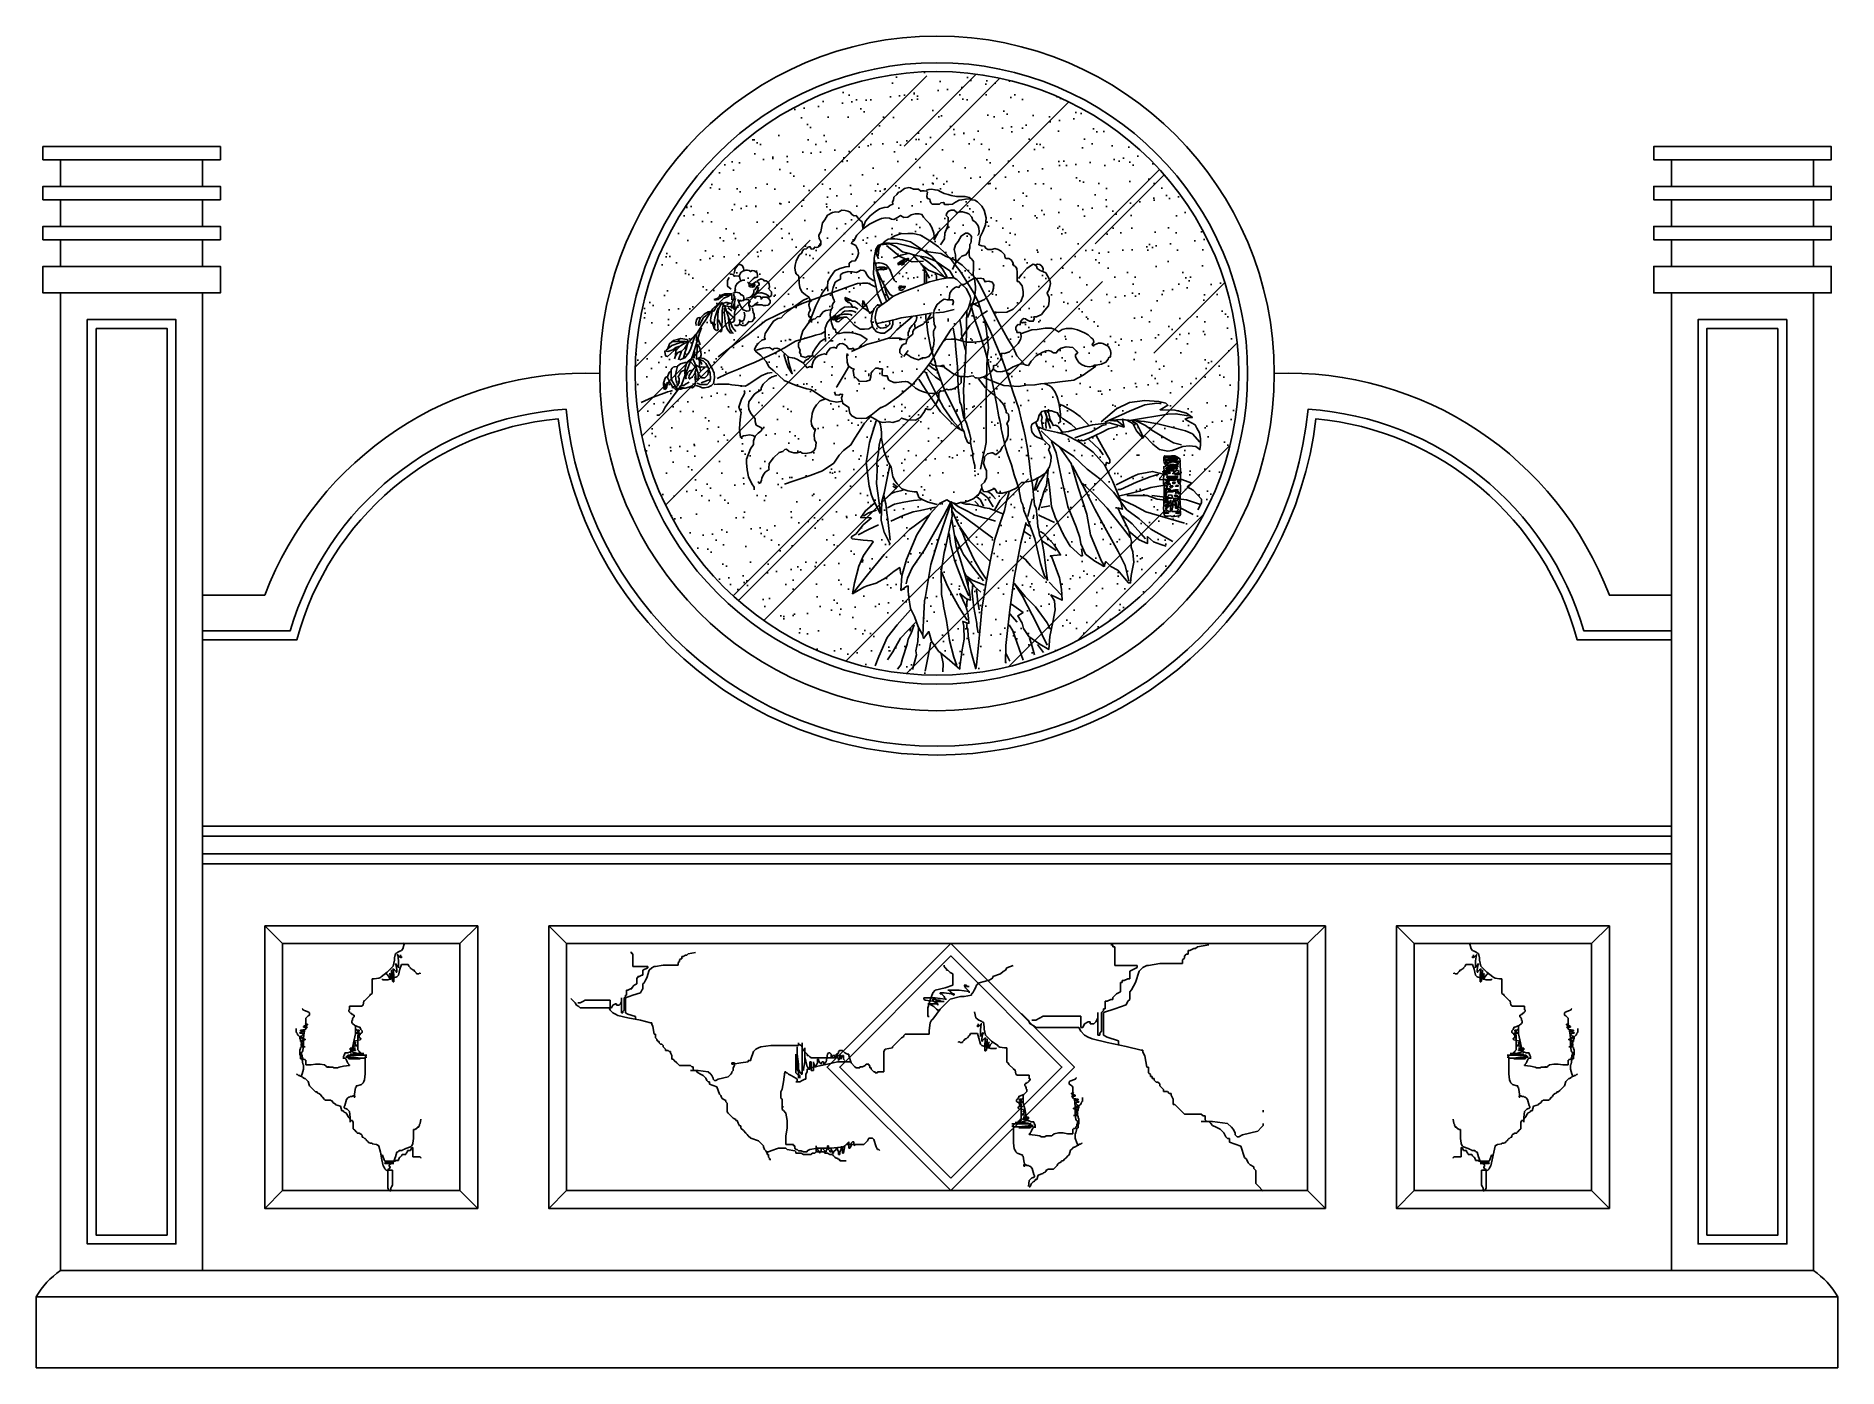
# Model space of a CAD drawing. Extents: x 2432 to 4462, y 4349 to 5849.
import ezdxf

# ---------------------------------------------------------------- set-up
doc = ezdxf.new("R2010")
doc.units = 0
doc.header["$MEASUREMENT"] = 0
doc.layers.get('0').update_dxf_attribs({"linetype": 'CONTINUOUS'})
for name, color, linetype in [('2', 2, 'CONTINUOUS'), ('3', 3, 'CONTINUOUS'), ('4', 4, 'CONTINUOUS'), ('7', 7, 'CONTINUOUS'), ('BH', 3, 'CONTINUOUS')]:
    doc.layers.add(name, color=color, linetype=linetype)

# ---------------------------------------------------------------- blocks, each defined once
blk = doc.blocks.new('H1')
at = {"layer": '3'}
for points in [[(492.9, 370.8), (491.5, 370.1), (491.5, 372.2), (492.4, 373.7), (495.4, 373.3), (498.9, 373.7), (502.1, 373.7), (504.8, 372.3), (507, 370.8), (507.3, 368.8), (507.3, 368), (507, 368), (502.8, 369.1), (499.8, 370.3), (496.1, 370.1), (493.5, 369.3), (493.5, 367.1), (494.7, 366.1), (497.9, 365.4), (504.5, 364.9), (505.5, 365.9), (504.5, 366.6), (503.1, 367.1), (500.8, 367.8), (498.8, 367.6), (496.6, 367.5), (495.6, 366.9), (494.4, 367.1), (494.2, 368.5), (497.1, 369), (500.3, 369), (502.8, 368.6), (507.2, 367.3), (507.2, 365.3), (507.5, 358.4), (507.5, 348.3), (505.5, 347.1), (507.3, 346.8), (507.7, 344.4), (507.3, 333.2), (506.8, 330.5), (507.3, 329.8), (507.5, 321.9), (507, 321.1), (507.5, 320.2), (507.5, 317.2), (507, 316.2), (505.8, 315.9), (501.6, 315.4), (501.5, 316.4), (501.3, 315.4), (498.8, 315.4), (498.1, 316), (495.6, 315.7), (493.4, 315.7), (491.9, 316.6), (491.4, 319.4), (491.2, 323.8), (491.4, 325.8), (491.9, 343.1), (492, 344.9), (495.7, 345.8), (497.8, 346.3), (497.3, 346.6), (495.9, 346.6), (494.9, 346.8), (493.9, 347.6), (493, 347.6), (492.5, 347.5), (492.5, 345.9), (491.9, 345.6), (491.2, 346.5), (491.5, 359.7), (492.2, 360.1), (491.4, 360.9), (491.4, 363.1), (494.1, 363.9), (496.4, 363.3), (499.1, 363.3), (505.2, 363.3), (505, 363.8), (497.3, 364.1), (493.2, 365.3), (491.7, 366.9), (491.4, 369.5), (493.4, 370.5), (496.9, 371.1), (499.9, 371.5), (502.8, 370.3), (504.8, 370.1), (504.5, 371.1), (502.1, 372.2), (498.3, 372.3), (493.9, 372.3), (492.5, 371.8), (492.7, 370.6)], [(497.8, 357.2), (497.3, 357.9), (495.4, 357.7), (494.6, 358.7), (493.4, 359.1), (492.2, 359.1), (492.2, 357.9), (492.2, 356.5), (492.7, 355.7), (493.9, 355.4), (495.2, 355.4), (494.7, 355.7), (493.7, 356.2), (492.7, 356.5), (492.7, 358), (494.1, 357.7), (496.1, 356.9), (497.4, 356.7), (497.6, 357), (497.8, 357.2)], [(493.4, 350.3), (496.4, 349.1), (496.9, 348.5), (496.2, 348.3), (494.4, 348.3), (493, 350.7)], [(493.5, 362.1), (504.3, 362.1), (504.3, 361.2), (493.7, 361.1), (493.4, 361.9)], [(494.2, 360.2), (498.4, 360.4), (501.1, 359.9), (501.1, 359.1), (495.9, 358.9), (494.1, 359.7), (494.2, 360.2)], [(494.4, 353.8), (504.8, 354), (504.7, 353), (494.4, 353), (494.4, 353.7)], [(494.7, 351.7), (504.1, 351.8), (503.3, 350.7), (502.3, 349.8), (499.1, 350.1), (496.9, 350), (495.1, 350.3), (494.7, 351), (494.7, 351.5)], [(500.4, 357.2), (504, 359.7), (505.3, 359.6), (505.7, 359.2), (505.5, 357.7), (504.5, 357), (502.3, 356.5), (501.6, 356.2), (500.1, 356.5), (500.1, 356.9)], [(502.3, 348.3), (500.1, 348.1), (500.1, 347), (501.8, 347.1), (502.6, 348.3)], [(502.1, 355.4), (506.2, 355.5), (506.2, 356.9), (505.2, 356), (503.8, 355.9), (502.3, 355.4)], [(505.7, 350), (506.2, 349.8), (506.2, 349), (505, 348.1), (504.8, 349.6), (505.3, 350.3)], [(492.7, 338.6), (494.1, 337.7), (494.1, 336.7), (492.7, 336.2), (492.4, 337), (492, 337.9), (492.5, 338.6)], [(492.5, 341.6), (492.5, 339.1), (493.7, 339.4), (493.9, 341.4), (497.6, 340.9), (497.6, 341.9), (492.5, 342.1), (492.5, 341.4)], [(492.9, 335.2), (494.1, 335), (494.1, 334.4), (493.4, 334), (492.5, 334.7), (492.5, 335.2)], [(493.2, 330.3), (492.5, 329.8), (492.5, 328.1), (493.4, 329.2), (493.4, 330.3)], [(492.9, 331.8), (493.9, 330.8), (494.4, 329.8), (494.4, 328.5), (495.4, 328.6), (495.4, 331.3), (493.9, 332.5), (493, 332.5), (492.7, 331.8)], [(497.6, 330.7), (497.3, 329.5), (495.6, 325.5), (495.4, 324.6), (494.2, 324.6), (493.4, 322.9), (493.7, 321.8), (496.2, 320.1), (497.8, 320.1), (497.9, 324.6), (498.6, 325.6), (498.4, 330.3), (498.4, 330.7), (497.6, 330.7)], [(495.4, 343.8), (494.6, 344.1), (493.7, 344.1), (493.9, 343.6), (494.6, 342.9), (495.1, 343.6)], [(495.2, 339.7), (502.3, 340.9), (505, 340.9), (505, 340.4), (502.1, 339.7), (499.9, 338.9), (497.6, 339.1), (494.9, 338.7), (495.1, 339.4)], [(495.9, 334.7), (496.4, 336), (498.6, 335.9), (499.4, 335.4), (499.4, 334.4), (499.4, 332.8), (495.2, 332.8), (495.4, 334.7), (495.7, 334.7)], [(497.6, 344.6), (500.1, 344.6), (500.1, 343.9), (499.8, 343.8), (498.9, 343.1), (498.1, 343.4), (497.4, 343.6), (497.6, 344.4)], [(500.6, 330.8), (499.9, 328.8), (500.1, 328.3), (500.3, 324.6), (499.4, 322.9), (499.3, 320.1), (503.8, 320.1), (505.3, 321.8), (505, 323.4), (504.3, 322.9), (502.6, 323.4), (502.6, 326), (502.3, 326.8), (502.3, 327.8), (502.5, 328.6), (501.6, 331.3), (500.6, 331.2)], [(502.3, 336.2), (504.5, 335.5), (504.8, 334.9), (503.8, 334.9), (503.1, 334.2), (502.5, 334.7), (501.6, 335.2), (502.3, 336)], [(502.3, 338.2), (505.3, 338.9), (505.8, 338.9), (505.7, 337.9), (505.7, 336.9), (504.7, 337.9), (503.5, 337.7), (503, 337.4), (502.5, 338.1)], [(503, 344.9), (505.2, 345.1), (505.2, 344.4), (502.8, 344.4), (502.8, 344.8)], [(503.8, 331), (503.1, 329.8), (503.8, 326.8), (504.1, 323.6), (505.2, 323.6), (505.5, 327), (505.7, 328.6), (505.2, 330.3), (504.1, 331.2)], [(503.8, 333), (505.2, 333.2), (505.5, 333.9), (506.2, 333.7), (506.2, 332), (505, 331.8), (504.7, 332.5), (503.6, 332.7), (503.6, 333)], [(493, 320.1), (494.9, 318.9), (496.1, 318.6), (492.5, 318.2), (492.7, 320.1)], [(494.2, 327.6), (493.5, 326.3), (492.7, 326.1), (492.7, 325.3), (494.1, 325.3), (495.1, 327.6), (494.4, 328)], [(503, 318.4), (505.2, 320.1), (506, 320.1), (506, 318.2), (504.8, 318.2), (502.6, 318.4)]]:
    blk.add_lwpolyline(points, dxfattribs=at)

msp = doc.modelspace()

# ---------------------------------------------------------------- hatches: boundary and pattern name
at = {"layer": 'BH'}
h = msp.add_hatch(dxfattribs=at)
h.set_pattern_fill('AR-SAND', color=256, scale=20, style=0)
h.set_pattern_definition([(37.5, (-31184.61, 2212.15), (-1.259867, 38.536475), [0, -30.4, 0, -34, 0, -32.5]), (7.5, (-31184.61, 2212.15), (35.395534, 56.44292), [0, -16.4, 0, -27.4, 0, -10.5]), (327.5, (-31209.21, 2212.15), (62.282837, 0.11318), [0, -10, 0, -36, 0, -47]), (317.5, (-31209.21, 2212.15), (60.12253, 17.55351), [0, -5, 0, -23.6, 0, -27])])
edge = h.paths.add_edge_path()
edge.add_arc((3447.2, 5469.3), 340, 0, 360)
h = msp.add_hatch(dxfattribs=at)
h.set_pattern_fill('AR-RROOF', color=256, scale=200, angle=45, style=0)
h.set_pattern_definition([(45, (-31184.61, 2212.15), (169.7056, 452.5483), [3000, -400, 1000, -200]), (45, (-31067.23, 2470.95), (-329.5118, 46.669), [600, -66, 1200, -150]), (45, (-31234.11, 2403.07), (640.63874, 830.14336), [1600, -280, 800, -200])])
edge = h.paths.add_edge_path()
edge.add_arc((3447.2, 5469.3), 340, 0, 360)

# ---------------------------------------------------------------- linework, layer by layer
at = {"color": 3}
for p, q in [((2836.1, 4810.8), (2836.9, 4815.9)), ((2836.9, 4815.9), (2837.8, 4815.9)), ((2837.8, 4815.9), (2838.6, 4816.7)), ((2838.6, 4816.7), (2840.3, 4817.6)), ((2838.6, 4814.2), (2839.5, 4814.2)), ((2839.5, 4814.2), (2838.6, 4814.2)), ((2840.3, 4807.4), (2839.5, 4814.2)), ((2839.5, 4814.2), (2840.3, 4813.3)), ((2840.3, 4817.6), (2842, 4818.4)), ((2840.3, 4813.3), (2842, 4811.7)), ((2842, 4818.4), (2843.7, 4819.3)), ((2842.8, 4812.5), (2842.8, 4814.2)), ((2843.7, 4812.5), (2842.8, 4812.5)), ((2843.7, 4819.3), (2845.4, 4821)), ((2843.7, 4810.8), (2843.7, 4812.5)), ((2845.4, 4821), (2847.1, 4827.8)), ((3103.2, 4816.8), (3101.7, 4816.8)), ((3103.2, 4815.3), (3103.2, 4816.8)), ((3104.6, 4815.3), (3103.2, 4815.3)), ((3104.6, 4801.2), (3104.6, 4815.3)), ((3159.7, 4812.5), (3161.1, 4812.5)), ((3159.7, 4809.7), (3159.7, 4812.5)), ((3161.1, 4812.5), (3163.9, 4813.9)), ((3163.9, 4813.9), (3165.4, 4813.9)), ((3165.4, 4813.9), (3166.8, 4815.3)), ((3166.8, 4815.3), (3175.2, 4816.8)), ((3645.3, 4825.5), (3643.2, 4825.5)), ((3645.3, 4823.4), (3645.3, 4825.5)), ((3647.4, 4823.4), (3645.3, 4823.4)), ((3647.4, 4802.2), (3647.4, 4823.4)), ((3725.9, 4812.8), (3728, 4815)), ((3725.9, 4810.7), (3725.9, 4812.8)), ((3728, 4815), (3730.1, 4815)), ((3730.1, 4815), (3730.1, 4819.2)), ((3730.1, 4819.2), (3732.2, 4819.2)), ((3732.2, 4819.2), (3736.5, 4821.3)), ((3736.5, 4821.3), (3738.6, 4821.3)), ((3738.6, 4821.3), (3740.7, 4823.4)), ((3740.7, 4823.4), (3753.4, 4825.5)), ((4049, 4821), (4047.3, 4827.8)), ((4050.7, 4819.3), (4049, 4821)), ((4052.4, 4818.4), (4050.7, 4819.3)), ((4050.7, 4812.5), (4051.6, 4812.5)), ((4050.7, 4810.8), (4050.7, 4812.5)), ((4051.6, 4812.5), (4051.6, 4814.2)), ((4054.1, 4817.6), (4052.4, 4818.4)), ((4054.1, 4813.3), (4052.4, 4811.7)), ((4055.8, 4816.7), (4054.1, 4817.6)), ((4054.1, 4807.4), (4055, 4814.2)), ((4055, 4814.2), (4054.1, 4813.3)), ((4055.8, 4814.2), (4055, 4814.2)), ((4055, 4814.2), (4055.8, 4814.2)), ((4056.7, 4815.9), (4055.8, 4816.7)), ((4057.5, 4815.9), (4056.7, 4815.9)), ((4058.4, 4810.8), (4057.5, 4815.9)), ((2820.8, 4789.6), (2827.6, 4794.7)), ((2826.7, 4793.8), (2826.7, 4793)), ((2826.7, 4793), (2827.6, 4792.1)), ((2827.6, 4794.7), (2834.4, 4801.5)), ((2827.6, 4792.1), (2829.3, 4790.4)), ((2830.1, 4793), (2831, 4793)), ((2831, 4792.1), (2830.1, 4793)), ((2831, 4793), (2831.8, 4792.1)), ((2831, 4786.2), (2831, 4792.1)), ((2831.8, 4792.1), (2832.7, 4790.4)), ((2832.7, 4797.2), (2832.7, 4791.3)), ((2832.7, 4795.5), (2832.7, 4797.2)), ((2833.5, 4793.8), (2832.7, 4795.5)), ((2833.5, 4792.1), (2833.5, 4793.8)), ((2834.4, 4791.3), (2833.5, 4792.1)), ((2834.4, 4801.5), (2836.1, 4808.3)), ((2834.4, 4798.9), (2834.4, 4798.1)), ((2834.4, 4798.1), (2834.4, 4798.9)), ((2835.2, 4791.3), (2834.4, 4798.1)), ((2834.4, 4798.1), (2836.1, 4797.2)), ((2836.1, 4808.3), (2836.1, 4810.8)), ((2836.1, 4797.2), (2837.8, 4795.5)), ((2836.9, 4804), (2837.8, 4804)), ((2837.8, 4802.3), (2836.9, 4804)), ((2837.8, 4804), (2837.8, 4803.2)), ((2837.8, 4803.2), (2838.6, 4802.3)), ((2838.6, 4797.2), (2837.8, 4802.3)), ((2837.8, 4795.5), (2837.8, 4794.7)), ((2837.8, 4794.7), (2838.6, 4794.7)), ((2838.6, 4802.3), (2840.3, 4800.6)), ((2838.6, 4794.7), (2838.6, 4797.2)), ((2840.3, 4799.8), (2840.3, 4807.4)), ((2840.3, 4800.6), (2840.3, 4799.8)), ((2840.3, 4791.3), (2842, 4798.1)), ((2842, 4811.7), (2843.7, 4810.8)), ((2842, 4798.1), (2843.7, 4803.2)), ((2843.7, 4803.2), (2851.3, 4803.2)), ((2851.3, 4803.2), (2852.2, 4801.5)), ((2852.2, 4801.5), (2853, 4800.6)), ((2853, 4800.6), (2853.9, 4799.8)), ((2853.9, 4799.8), (2853.9, 4798.9)), ((2853.9, 4798.9), (2854.7, 4798.9)), ((2854.7, 4798.9), (2855.6, 4798.1)), ((2855.6, 4798.1), (2856.4, 4797.2)), ((2856.4, 4797.2), (2857.2, 4797.2)), ((2857.2, 4797.2), (2858.9, 4795.5)), ((2858.9, 4795.5), (2860.6, 4793.8)), ((2860.6, 4793.8), (2860.6, 4793)), ((2860.6, 4793), (2863.2, 4793)), ((2863.2, 4793), (2864, 4793.8)), ((2864, 4793.8), (2864.9, 4793.8)), ((2864.9, 4793.8), (2864.9, 4793)), ((3121.5, 4801.2), (3104.6, 4801.2)), ((3115.9, 4797), (3121.5, 4799.8)), ((3115.9, 4791.3), (3115.9, 4797)), ((3120.1, 4788.5), (3122.9, 4797)), ((3121.5, 4799.8), (3121.5, 4801.2)), ((3122.9, 4797), (3125.8, 4799.8)), ((3125.8, 4799.8), (3128.6, 4801.2)), ((3128.6, 4801.2), (3130, 4801.2)), ((3130, 4801.2), (3138.5, 4802.6)), ((3138.5, 4802.6), (3155.5, 4802.6)), ((3155.5, 4805.5), (3156.9, 4806.9)), ((3155.5, 4802.6), (3155.5, 4805.5)), ((3156.9, 4808.3), (3158.3, 4809.7)), ((3156.9, 4806.9), (3156.9, 4808.3)), ((3158.3, 4809.7), (3159.7, 4809.7)), ((3455.1, 4801.2), (3455.1, 4802.6)), ((3456.5, 4799.8), (3455.1, 4801.2)), ((3458, 4798.4), (3456.5, 4799.8)), ((3458, 4797), (3458, 4798.4)), ((3459.4, 4797), (3458, 4797)), ((3460.8, 4795.6), (3459.4, 4797)), ((3462.2, 4794.2), (3460.8, 4795.6)), ((3465, 4792.7), (3462.2, 4794.2)), ((3465, 4780), (3465, 4792.7)), ((3510.3, 4789.9), (3518.7, 4792.7)), ((3518.7, 4792.7), (3521.6, 4795.6)), ((3521.6, 4795.6), (3524.4, 4797)), ((3524.4, 4797), (3525.8, 4799.8)), ((3525.8, 4799.8), (3533, 4802.2)), ((3672.9, 4802.2), (3647.4, 4802.2)), ((3664.4, 4795.9), (3672.9, 4800.1)), ((3664.4, 4787.4), (3664.4, 4795.9)), ((3670.8, 4783.2), (3675, 4795.9)), ((3672.9, 4800.1), (3672.9, 4802.2)), ((3675, 4795.9), (3679.2, 4800.1)), ((3679.2, 4800.1), (3683.5, 4802.2)), ((3683.5, 4802.2), (3685.6, 4802.2)), ((3685.6, 4802.2), (3698.3, 4804.4)), ((3698.3, 4804.4), (3723.8, 4804.4)), ((3723.8, 4808.6), (3725.9, 4810.7)), ((3723.8, 4804.4), (3723.8, 4808.6)), ((4029.5, 4793.8), (4029.5, 4793)), ((4030.4, 4793.8), (4029.5, 4793.8)), ((4031.2, 4793), (4030.4, 4793.8)), ((4033.8, 4793), (4031.2, 4793)), ((4035.5, 4795.5), (4033.8, 4793.8)), ((4033.8, 4793.8), (4033.8, 4793)), ((4037.2, 4797.2), (4035.5, 4795.5)), ((4038, 4797.2), (4037.2, 4797.2)), ((4038.9, 4798.1), (4038, 4797.2)), ((4039.7, 4798.9), (4038.9, 4798.1)), ((4040.6, 4798.9), (4039.7, 4798.9)), ((4041.4, 4800.6), (4040.6, 4799.8)), ((4040.6, 4799.8), (4040.6, 4798.9)), ((4042.3, 4801.5), (4041.4, 4800.6)), ((4043.1, 4803.2), (4042.3, 4801.5)), ((4050.7, 4803.2), (4043.1, 4803.2)), ((4052.4, 4811.7), (4050.7, 4810.8)), ((4052.4, 4798.1), (4050.7, 4803.2)), ((4054.1, 4791.3), (4052.4, 4798.1)), ((4054.1, 4799.8), (4054.1, 4807.4)), ((4055.8, 4802.3), (4054.1, 4800.6)), ((4054.1, 4800.6), (4054.1, 4799.8)), ((4056.7, 4803.2), (4055.8, 4802.3)), ((4055.8, 4797.2), (4056.7, 4802.3)), ((4055.8, 4794.7), (4055.8, 4797.2)), ((4056.7, 4794.7), (4055.8, 4794.7)), ((4056.7, 4804), (4056.7, 4803.2)), ((4057.5, 4804), (4056.7, 4804)), ((4056.7, 4802.3), (4057.5, 4804)), ((4058.4, 4797.2), (4056.7, 4795.5)), ((4056.7, 4795.5), (4056.7, 4794.7)), ((4058.4, 4808.3), (4058.4, 4810.8)), ((4060.1, 4801.5), (4058.4, 4808.3)), ((4060.1, 4798.1), (4058.4, 4797.2)), ((4059.2, 4791.3), (4060.1, 4798.1)), ((4066.8, 4794.7), (4060.1, 4801.5)), ((4060.1, 4798.9), (4060.1, 4798.1)), ((4060.1, 4798.1), (4060.1, 4798.9)), ((4060.1, 4791.3), (4060.9, 4792.1)), ((4060.9, 4793.8), (4061.7, 4795.5)), ((4060.9, 4792.1), (4060.9, 4793.8)), ((4061.7, 4797.2), (4061.7, 4791.3)), ((4061.7, 4795.5), (4061.7, 4797.2)), ((4062.6, 4792.1), (4061.7, 4790.4)), ((4063.4, 4793), (4062.6, 4792.1)), ((4064.3, 4793), (4063.4, 4793)), ((4063.4, 4792.1), (4064.3, 4793)), ((4063.4, 4786.2), (4063.4, 4792.1)), ((4066.8, 4792.1), (4065.1, 4790.4)), ((4073.6, 4789.6), (4066.8, 4794.7)), ((4067.7, 4793), (4066.8, 4792.1)), ((4067.7, 4793.8), (4067.7, 4793)), ((2810.6, 4787.1), (2813.2, 4787.1)), ((2810.6, 4770.9), (2810.6, 4787.1)), ((2813.2, 4787.1), (2818.3, 4787.9)), ((2818.3, 4787.9), (2820, 4788.8)), ((2820, 4788.8), (2820.8, 4789.6)), ((2822.5, 4787.1), (2822.5, 4786.2)), ((2822.5, 4786.2), (2828.4, 4786.2)), ((2828.4, 4786.2), (2833.5, 4787.9)), ((2829.3, 4790.4), (2830.1, 4788.8)), ((2830.1, 4788.8), (2831, 4787.1)), ((2831, 4787.1), (2831, 4786.2)), ((2832.7, 4791.3), (2833.5, 4784.5)), ((2832.7, 4790.4), (2833.5, 4789.6)), ((2833.5, 4789.6), (2834.4, 4789.6)), ((2833.5, 4787.9), (2838.6, 4789.6)), ((2833.5, 4784.5), (2834.4, 4783.7)), ((2834.4, 4789.6), (2834.4, 4791.3)), ((2834.4, 4783.7), (2835.2, 4783.7)), ((2835.2, 4783.7), (2835.2, 4791.3)), ((2838.6, 4789.6), (2840.3, 4791.3)), ((3097.5, 4774.4), (3098.9, 4774.4)), ((3097.5, 4768.7), (3097.5, 4774.4)), ((3098.9, 4774.4), (3101.7, 4775.8)), ((3101.7, 4775.8), (3103.2, 4775.8)), ((3103.2, 4777.2), (3106, 4780)), ((3103.2, 4775.8), (3103.2, 4777.2)), ((3104.6, 4768.7), (3113.1, 4771.6)), ((3106, 4780), (3108.8, 4781.5)), ((3108.8, 4788.5), (3110.2, 4788.5)), ((3108.8, 4781.5), (3108.8, 4788.5)), ((3110.2, 4789.9), (3111.6, 4789.9)), ((3110.2, 4788.5), (3110.2, 4789.9)), ((3111.6, 4789.9), (3114.5, 4791.3)), ((3113.1, 4771.6), (3114.5, 4774.4)), ((3114.5, 4791.3), (3115.9, 4791.3)), ((3114.5, 4774.4), (3115.9, 4775.8)), ((3115.9, 4781.5), (3117.3, 4782.9)), ((3115.9, 4775.8), (3115.9, 4781.5)), ((3117.3, 4782.9), (3118.7, 4785.7)), ((3118.7, 4785.7), (3120.1, 4788.5)), ((3439.6, 4763.1), (3442.4, 4771.6)), ((3442.4, 4771.6), (3445.2, 4774.4)), ((3445.2, 4774.4), (3456.5, 4777.2)), ((3450.9, 4771.6), (3455.1, 4771.6)), ((3450.9, 4770.2), (3450.9, 4771.6)), ((3455.1, 4771.6), (3463.6, 4770.2)), ((3456.5, 4777.2), (3465, 4780)), ((3459.4, 4774.4), (3472.1, 4774.4)), ((3460.8, 4774.4), (3459.4, 4774.4)), ((3463.6, 4771.6), (3460.8, 4774.4)), ((3465, 4770.2), (3463.6, 4771.6)), ((3472.1, 4774.4), (3483.4, 4773)), ((3477.8, 4780), (3480.6, 4780)), ((3479.2, 4777.2), (3477.8, 4780)), ((3482, 4774.4), (3479.2, 4777.2)), ((3480.6, 4780), (3480.6, 4778.6)), ((3480.6, 4778.6), (3483.4, 4778.6)), ((3483.4, 4773), (3482, 4774.4)), ((3483.4, 4771.6), (3483.4, 4773)), ((3483.4, 4773), (3483.4, 4771.6)), ((3486.2, 4770.2), (3487.6, 4771.6)), ((3487.6, 4771.6), (3489.1, 4774.4)), ((3489.1, 4774.4), (3490.5, 4777.2)), ((3490.5, 4777.2), (3491.9, 4780)), ((3491.9, 4780), (3494.7, 4782.9)), ((3494.7, 4782.9), (3506, 4785.7)), ((3506, 4785.7), (3508.8, 4787.1)), ((3508.8, 4787.1), (3510.3, 4788.5)), ((3510.3, 4788.5), (3510.3, 4789.9)), ((3649.6, 4770.5), (3653.8, 4772.6)), ((3653.8, 4772.6), (3653.8, 4783.2)), ((3653.8, 4783.2), (3655.9, 4783.2)), ((3655.9, 4785.3), (3658, 4785.3)), ((3655.9, 4783.2), (3655.9, 4785.3)), ((3658, 4785.3), (3662.3, 4787.4)), ((3662.3, 4787.4), (3664.4, 4787.4)), ((3664.4, 4772.6), (3666.5, 4774.7)), ((3664.4, 4764.1), (3664.4, 4772.6)), ((3666.5, 4774.7), (3668.6, 4778.9)), ((3668.6, 4778.9), (3670.8, 4783.2)), ((4055.8, 4789.6), (4054.1, 4791.3)), ((4060.9, 4787.9), (4055.8, 4789.6)), ((4059.2, 4783.7), (4059.2, 4791.3)), ((4060.1, 4783.7), (4059.2, 4783.7)), ((4060.1, 4789.6), (4060.1, 4791.3)), ((4060.9, 4789.6), (4060.1, 4789.6)), ((4060.9, 4784.5), (4060.1, 4783.7)), ((4061.7, 4791.3), (4060.9, 4784.5)), ((4061.7, 4790.4), (4060.9, 4789.6)), ((4066, 4786.2), (4060.9, 4787.9)), ((4064.3, 4788.8), (4063.4, 4787.1)), ((4063.4, 4787.1), (4063.4, 4786.2)), ((4065.1, 4790.4), (4064.3, 4788.8)), ((4071.9, 4786.2), (4066, 4786.2)), ((4071.9, 4787.1), (4071.9, 4786.2)), ((4074.5, 4788.8), (4073.6, 4789.6)), ((4076.2, 4787.9), (4074.5, 4788.8)), ((4081.2, 4787.1), (4076.2, 4787.9)), ((4083.8, 4787.1), (4081.2, 4787.1)), ((4083.8, 4770.9), (4083.8, 4787.1)), ((2732.7, 4753.1), (2732, 4753.8)), ((2732.7, 4752.3), (2732.7, 4753.1)), ((2734.4, 4751.4), (2732.7, 4752.3)), ((2739.5, 4749.7), (2734.4, 4751.4)), ((2784.4, 4752.3), (2785.2, 4752.3)), ((2784.4, 4750.6), (2784.4, 4752.3)), ((2785.2, 4756.5), (2798.8, 4756.5)), ((2785.2, 4752.3), (2785.2, 4756.5)), ((2798.8, 4756.5), (2800.5, 4757.4)), ((2800.5, 4757.4), (2801.3, 4762.5)), ((2801.3, 4762.5), (2802.2, 4762.5)), ((2802.2, 4762.5), (2803, 4763.3)), ((2803, 4763.3), (2808.1, 4768.4)), ((2808.1, 4768.4), (2808.9, 4770.1)), ((2808.9, 4770.1), (2809.8, 4770.1)), ((2809.8, 4770.1), (2810.6, 4770.9)), ((3034.6, 4765.2), (3039.5, 4760.3)), ((3039.5, 4760.3), (3041, 4757.4)), ((3041, 4757.4), (3043.8, 4756)), ((3042.4, 4760.3), (3045.2, 4760.3)), ((3043.8, 4756), (3045.2, 4754.6)), ((3045.2, 4760.3), (3048, 4761.7)), ((3045.2, 4754.6), (3077.7, 4754.6)), ((3048, 4761.7), (3050.9, 4763.1)), ((3050.9, 4763.1), (3079.1, 4763.1)), ((3077.7, 4754.6), (3079.1, 4751.8)), ((3079.1, 4763.1), (3079.1, 4754.6)), ((3079.1, 4754.6), (3080.5, 4754.6)), ((3079.1, 4751.8), (3082, 4749)), ((3080.5, 4754.6), (3082, 4757.4)), ((3082, 4757.4), (3084.8, 4758.9)), ((3084.8, 4758.9), (3086.2, 4758.9)), ((3086.2, 4758.9), (3086.2, 4757.4)), ((3086.2, 4757.4), (3089, 4757.4)), ((3089, 4757.4), (3090.4, 4758.9)), ((3090.4, 4758.9), (3091.8, 4761.7)), ((3091.8, 4765.9), (3091.8, 4749)), ((3091.8, 4761.7), (3091.8, 4765.9)), ((3093.3, 4750.4), (3094.7, 4751.8)), ((3094.7, 4765.9), (3096.1, 4767.3)), ((3094.7, 4751.8), (3094.7, 4765.9)), ((3096.1, 4768.7), (3097.5, 4768.7)), ((3096.1, 4767.3), (3096.1, 4768.7)), ((3096.1, 4765.9), (3104.6, 4768.7)), ((3096.1, 4749), (3096.1, 4765.9)), ((3432.5, 4765.9), (3445.2, 4765.9)), ((3432.5, 4764.5), (3432.5, 4765.9)), ((3433.9, 4763.1), (3432.5, 4764.5)), ((3445.2, 4761.7), (3433.9, 4763.1)), ((3436.8, 4754.6), (3439.6, 4763.1)), ((3436.8, 4758.9), (3446.7, 4758.9)), ((3438.2, 4758.9), (3436.8, 4758.9)), ((3436.8, 4744.7), (3436.8, 4754.6)), ((3441, 4757.4), (3438.2, 4758.9)), ((3443.8, 4756), (3441, 4757.4)), ((3442.4, 4764.5), (3445.2, 4764.5)), ((3442.4, 4763.1), (3442.4, 4764.5)), ((3443.8, 4761.7), (3442.4, 4763.1)), ((3442.4, 4741.9), (3450.9, 4753.2)), ((3446.7, 4760.3), (3443.8, 4761.7)), ((3446.7, 4753.2), (3443.8, 4756)), ((3445.2, 4765.9), (3456.5, 4764.5)), ((3445.2, 4764.5), (3446.7, 4763.1)), ((3455.1, 4761.7), (3445.2, 4761.7)), ((3446.7, 4763.1), (3449.5, 4763.1)), ((3448.1, 4758.9), (3446.7, 4760.3)), ((3446.7, 4758.9), (3448.1, 4757.4)), ((3448.1, 4751.8), (3446.7, 4753.2)), ((3448.1, 4757.4), (3448.1, 4758.9)), ((3449.5, 4751.8), (3448.1, 4751.8)), ((3449.5, 4763.1), (3452.3, 4761.7)), ((3452.3, 4770.2), (3450.9, 4770.2)), ((3450.9, 4753.2), (3462.2, 4764.5)), ((3455.1, 4767.3), (3452.3, 4770.2)), ((3452.3, 4761.7), (3455.1, 4761.7)), ((3456.5, 4764.5), (3455.1, 4767.3)), ((3458, 4764.5), (3456.5, 4764.5)), ((3456.5, 4764.5), (3458, 4764.5)), ((3462.2, 4764.5), (3473.5, 4767.3)), ((3463.6, 4770.2), (3466.4, 4768.7)), ((3466.4, 4770.2), (3465, 4770.2)), ((3466.4, 4768.7), (3466.4, 4770.2)), ((3473.5, 4767.3), (3477.8, 4767.3)), ((3477.8, 4767.3), (3486.2, 4768.7)), ((3486.2, 4768.7), (3486.2, 4770.2)), ((3632.6, 4749.3), (3634.7, 4751.4)), ((3634.7, 4749.3), (3647.4, 4753.5)), ((3634.7, 4751.4), (3634.7, 4753.5)), ((3634.7, 4753.5), (3636.8, 4753.5)), ((3636.8, 4753.5), (3636.8, 4762)), ((3636.8, 4762), (3638.9, 4762)), ((3638.9, 4762), (3643.2, 4764.1)), ((3643.2, 4764.1), (3645.3, 4764.1)), ((3645.3, 4766.2), (3649.6, 4770.5)), ((3645.3, 4764.1), (3645.3, 4766.2)), ((3647.4, 4753.5), (3660.2, 4757.8)), ((3660.2, 4757.8), (3662.3, 4762)), ((3662.3, 4762), (3664.4, 4764.1)), ((4084.6, 4770.1), (4083.8, 4770.9)), ((4085.5, 4770.1), (4084.6, 4770.1)), ((4086.3, 4768.4), (4085.5, 4770.1)), ((4091.4, 4763.3), (4086.3, 4768.4)), ((4092.3, 4762.5), (4091.4, 4763.3)), ((4093.1, 4762.5), (4092.3, 4762.5)), ((4093.9, 4757.4), (4093.1, 4762.5)), ((4095.6, 4756.5), (4093.9, 4757.4)), ((4109.2, 4756.5), (4095.6, 4756.5)), ((4109.2, 4752.3), (4109.2, 4756.5)), ((4110, 4752.3), (4109.2, 4752.3)), ((4110, 4750.6), (4110, 4752.3)), ((4155, 4749.7), (4160, 4751.4)), ((4160, 4751.4), (4161.7, 4752.3)), ((4161.7, 4753.1), (4162.4, 4753.8)), ((4161.7, 4752.3), (4161.7, 4753.1)), ((2725, 4726.8), (2725, 4731.1)), ((2733.5, 4733.6), (2735.2, 4734.5)), ((2733.5, 4732.8), (2733.5, 4733.6)), ((2737.8, 4732.8), (2733.5, 4732.8)), ((2736.1, 4736.2), (2735.2, 4737)), ((2735.2, 4734.5), (2736.9, 4734.5)), ((2735.2, 4730.2), (2736.9, 4731.9)), ((2735.2, 4730.2), (2736.1, 4731.1)), ((2736.1, 4743), (2736.9, 4743.8)), ((2736.1, 4731.1), (2736.1, 4743)), ((2737.8, 4736.2), (2736.1, 4736.2)), ((2736.9, 4743.8), (2738.6, 4745.5)), ((2736.9, 4734.5), (2737.8, 4735.3)), ((2736.9, 4731.9), (2737.8, 4732.8)), ((2737.8, 4735.3), (2737.8, 4736.2)), ((2738.6, 4745.5), (2740.3, 4746.3)), ((2740.3, 4748.9), (2739.5, 4749.7)), ((2740.3, 4746.3), (2740.3, 4748.9)), ((2785.2, 4750.6), (2784.4, 4750.6)), ((2785.2, 4749.7), (2785.2, 4750.6)), ((2786.9, 4748), (2785.2, 4749.7)), ((2787.8, 4748), (2786.9, 4748)), ((2787.8, 4747.2), (2787.8, 4748)), ((2789.5, 4747.2), (2787.8, 4747.2)), ((2787.8, 4740.4), (2788.6, 4740.4)), ((2787.8, 4737.9), (2787.8, 4740.4)), ((2788.6, 4737), (2787.8, 4737.9)), ((2788.6, 4742.1), (2789.5, 4743.8)), ((2788.6, 4740.4), (2788.6, 4742.1)), ((2791.1, 4734.5), (2788.6, 4737)), ((2789.5, 4746.3), (2789.5, 4747.2)), ((2790.3, 4746.3), (2789.5, 4746.3)), ((2789.5, 4743.8), (2790.3, 4744.6)), ((2790.3, 4744.6), (2790.3, 4746.3)), ((2796.2, 4732.8), (2791.1, 4734.5)), ((2792, 4733.6), (2792, 4725.1)), ((2797.1, 4732.8), (2796.2, 4732.8)), ((2797.1, 4731.9), (2797.1, 4732.8)), ((2797.9, 4730.2), (2797.1, 4731.9)), ((3082, 4749), (3084.8, 4747.6)), ((3084.8, 4747.6), (3087.6, 4746.1)), ((3087.6, 4746.1), (3098.9, 4743.3)), ((3091.8, 4749), (3093.3, 4749)), ((3093.3, 4749), (3093.3, 4750.4)), ((3098.9, 4747.6), (3096.1, 4749)), ((3107.4, 4744.7), (3098.9, 4747.6)), ((3098.9, 4743.3), (3113.1, 4740.5)), ((3107.4, 4741.9), (3107.4, 4744.7)), ((3113.1, 4740.5), (3124.4, 4737.7)), ((3124.4, 4737.7), (3125.8, 4737.7)), ((3125.8, 4737.7), (3125.8, 4736.3)), ((3125.8, 4736.3), (3127.2, 4733.4)), ((3127.2, 4733.4), (3128.6, 4725)), ((3438.2, 4744.7), (3436.8, 4744.7)), ((3438.2, 4729.2), (3439.6, 4737.7)), ((3439.6, 4737.7), (3441, 4740.5)), ((3441, 4740.5), (3442.4, 4741.9)), ((3491, 4743.3), (3489.3, 4750.1)), ((3492.7, 4741.7), (3491, 4743.3)), ((3494.4, 4740.8), (3492.7, 4741.7)), ((3492.7, 4733.2), (3492.7, 4734.9)), ((3492.7, 4734.9), (3493.5, 4734.9)), ((3494.4, 4734), (3492.7, 4733.2)), ((3493.5, 4734.9), (3493.5, 4736.6)), ((3496.1, 4740), (3494.4, 4740.8)), ((3496.1, 4735.7), (3494.4, 4734)), ((3497.8, 4739.1), (3496.1, 4740)), ((3496.1, 4729.8), (3496.9, 4736.6)), ((3496.9, 4736.6), (3496.1, 4735.7)), ((3496.9, 4736.6), (3497.8, 4736.6)), ((3497.8, 4736.6), (3496.9, 4736.6)), ((3498.6, 4738.3), (3497.8, 4739.1)), ((3499.5, 4738.3), (3498.6, 4738.3)), ((3500.3, 4733.2), (3499.5, 4738.3)), ((3500.3, 4730.6), (3500.3, 4733.2)), ((3542.4, 4748.3), (3549.9, 4740.8)), ((3549.9, 4740.8), (3552, 4736.6)), ((3552, 4736.6), (3556.3, 4734.4)), ((3554.1, 4740.8), (3558.4, 4740.8)), ((3556.3, 4734.4), (3558.4, 4732.3)), ((3558.4, 4740.8), (3562.6, 4742.9)), ((3558.4, 4732.3), (3607.1, 4732.3)), ((3562.6, 4742.9), (3566.9, 4745)), ((3566.9, 4745), (3609.3, 4745)), ((3607.1, 4732.3), (3609.3, 4728.1)), ((3609.3, 4745), (3609.3, 4732.3)), ((3609.3, 4732.3), (3611.4, 4732.3)), ((3611.4, 4732.3), (3613.5, 4736.6)), ((3613.5, 4736.6), (3617.7, 4738.7)), ((3617.7, 4738.7), (3619.9, 4738.7)), ((3619.9, 4738.7), (3619.9, 4736.6)), ((3619.9, 4736.6), (3624.1, 4736.6)), ((3624.1, 4736.6), (3626.2, 4738.7)), ((3626.2, 4738.7), (3628.3, 4742.9)), ((3628.3, 4749.3), (3628.3, 4723.9)), ((3628.3, 4742.9), (3628.3, 4749.3)), ((3632.6, 4728.1), (3632.6, 4749.3)), ((3634.7, 4723.9), (3634.7, 4749.3)), ((4096.5, 4730.2), (4097.3, 4731.9)), ((4097.3, 4732.8), (4098.2, 4732.8)), ((4097.3, 4731.9), (4097.3, 4732.8)), ((4098.2, 4732.8), (4103.3, 4734.5)), ((4102.4, 4733.6), (4102.4, 4725.1)), ((4103.3, 4734.5), (4105.8, 4737)), ((4104.1, 4746.3), (4105, 4746.3)), ((4104.1, 4744.6), (4104.1, 4746.3)), ((4105, 4743.8), (4104.1, 4744.6)), ((4105, 4747.2), (4106.7, 4747.2)), ((4105, 4746.3), (4105, 4747.2)), ((4105.8, 4742.1), (4105, 4743.8)), ((4105.8, 4740.4), (4105.8, 4742.1)), ((4106.7, 4740.4), (4105.8, 4740.4)), ((4105.8, 4737), (4106.7, 4737.9)), ((4106.7, 4748), (4107.5, 4748)), ((4106.7, 4747.2), (4106.7, 4748)), ((4106.7, 4737.9), (4106.7, 4740.4)), ((4107.5, 4748), (4109.2, 4749.7)), ((4109.2, 4750.6), (4110, 4750.6)), ((4109.2, 4749.7), (4109.2, 4750.6)), ((4154.1, 4748.9), (4155, 4749.7)), ((4154.1, 4746.3), (4154.1, 4748.9)), ((4155.8, 4745.5), (4154.1, 4746.3)), ((4157.5, 4743.8), (4155.8, 4745.5)), ((4156.7, 4736.2), (4158.4, 4736.2)), ((4156.7, 4735.3), (4156.7, 4736.2)), ((4157.5, 4734.5), (4156.7, 4735.3)), ((4157.5, 4731.9), (4156.7, 4732.8)), ((4156.7, 4732.8), (4160.9, 4732.8)), ((4158.4, 4743), (4157.5, 4743.8)), ((4159.2, 4734.5), (4157.5, 4734.5)), ((4159.2, 4730.2), (4157.5, 4731.9)), ((4158.4, 4731.1), (4158.4, 4743)), ((4158.4, 4736.2), (4159.2, 4737)), ((4159.2, 4730.2), (4158.4, 4731.1)), ((4160.9, 4733.6), (4159.2, 4734.5)), ((4160.9, 4732.8), (4160.9, 4733.6)), ((4169.4, 4726.8), (4169.4, 4731.1)), ((2725.9, 4726.8), (2725, 4726.8)), ((2725.9, 4726), (2725.9, 4726.8)), ((2726.7, 4725.1), (2725.9, 4726)), ((2726.7, 4724.3), (2726.7, 4725.1)), ((2727.6, 4723.4), (2726.7, 4724.3)), ((2728.4, 4722.6), (2727.6, 4723.4)), ((2729.3, 4721.8), (2728.4, 4722.6)), ((2729.3, 4726.8), (2731, 4726.8)), ((2729.3, 4726), (2729.3, 4726.8)), ((2731, 4726), (2729.3, 4726)), ((2729.3, 4720.1), (2729.3, 4721.8)), ((2730.1, 4718.4), (2729.3, 4720.1)), ((2730.1, 4729.4), (2735.2, 4730.2)), ((2730.1, 4728.5), (2730.1, 4729.4)), ((2734.4, 4728.5), (2730.1, 4728.5)), ((2730.1, 4722.6), (2731, 4722.6)), ((2730.1, 4721.8), (2730.1, 4722.6)), ((2731, 4721.8), (2730.1, 4721.8)), ((2730.1, 4716.7), (2730.1, 4718.4)), ((2731, 4715.8), (2730.1, 4716.7)), ((2730.1, 4713.3), (2731, 4713.3)), ((2731, 4712.4), (2730.1, 4713.3)), ((2730.1, 4709.9), (2731, 4710.7)), ((2731, 4726.8), (2732.7, 4727.7)), ((2732.7, 4725.1), (2731, 4726)), ((2731, 4722.6), (2732.7, 4724.3)), ((2732.7, 4720.9), (2731, 4721.8)), ((2731, 4720.9), (2733.5, 4720.9)), ((2731, 4720.1), (2731, 4720.9)), ((2731.8, 4720.1), (2731, 4720.1)), ((2731, 4717.5), (2731.8, 4717.5)), ((2731, 4716.7), (2731, 4717.5)), ((2731.8, 4716.7), (2731, 4716.7)), ((2731, 4710.7), (2731, 4715.8)), ((2731, 4713.3), (2731.8, 4714.1)), ((2731.8, 4712.4), (2731, 4712.4)), ((2731, 4710.7), (2735.2, 4710.7)), ((2732.7, 4719.2), (2731.8, 4720.1)), ((2731.8, 4717.5), (2733.5, 4718.4)), ((2732.7, 4715.8), (2731.8, 4716.7)), ((2731.8, 4714.1), (2733.5, 4714.1)), ((2732.7, 4711.6), (2731.8, 4712.4)), ((2732.7, 4727.7), (2734.4, 4727.7)), ((2733.5, 4725.1), (2732.7, 4725.1)), ((2732.7, 4724.3), (2733.5, 4724.3)), ((2733.5, 4720.9), (2732.7, 4720.9)), ((2735.2, 4719.2), (2732.7, 4719.2)), ((2733.5, 4715), (2732.7, 4715.8)), ((2733.5, 4711.6), (2732.7, 4711.6)), ((2732.7, 4706.5), (2733.5, 4711.6)), ((2733.5, 4720.9), (2734.4, 4729.4)), ((2733.5, 4724.3), (2733.5, 4725.1)), ((2733.5, 4711.6), (2733.5, 4720.9)), ((2733.5, 4718.4), (2735.2, 4718.4)), ((2733.5, 4714.1), (2733.5, 4715)), ((2734.4, 4710.7), (2733.5, 4711.6)), ((2734.4, 4729.4), (2735.2, 4730.2)), ((2734.4, 4727.7), (2734.4, 4728.5)), ((2735.2, 4710.7), (2734.4, 4710.7)), ((2735.2, 4718.4), (2735.2, 4719.2)), ((2790.3, 4718.4), (2788.6, 4709.9)), ((2788.6, 4710.7), (2789.5, 4710.7)), ((2788.6, 4709.9), (2788.6, 4710.7)), ((2789.5, 4710.7), (2791.1, 4711.6)), ((2792, 4725.1), (2790.3, 4718.4)), ((2790.3, 4716.7), (2791.1, 4716.7)), ((2790.3, 4715.8), (2790.3, 4716.7)), ((2792, 4715.8), (2790.3, 4715.8)), ((2790.3, 4714.1), (2791.1, 4714.1)), ((2791.1, 4713.3), (2790.3, 4714.1)), ((2791.1, 4716.7), (2792, 4717.5)), ((2791.1, 4714.1), (2792, 4715)), ((2792.8, 4712.4), (2791.1, 4713.3)), ((2791.1, 4711.6), (2793.7, 4711.6)), ((2792, 4717.5), (2797.1, 4718.4)), ((2792, 4715), (2792, 4715.8)), ((2793.7, 4729.4), (2792.8, 4730.2)), ((2792.8, 4726), (2793.7, 4726.8)), ((2793.7, 4726), (2792.8, 4726)), ((2793.7, 4712.4), (2792.8, 4712.4)), ((2796.2, 4729.4), (2793.7, 4729.4)), ((2793.7, 4727.7), (2794.5, 4727.7)), ((2796.2, 4727.7), (2793.7, 4727.7)), ((2793.7, 4726.8), (2796.2, 4726.8)), ((2795.4, 4725.1), (2793.7, 4726)), ((2793.7, 4711.6), (2793.7, 4712.4)), ((2794.5, 4727.7), (2796.2, 4728.5)), ((2794.5, 4724.3), (2797.1, 4724.3)), ((2794.5, 4723.4), (2794.5, 4724.3)), ((2794.5, 4724.3), (2796.2, 4724.3)), ((2794.5, 4707.3), (2794.5, 4724.3)), ((2796.2, 4723.4), (2794.5, 4723.4)), ((2797.1, 4725.1), (2795.4, 4725.1)), ((2795.4, 4721.8), (2796.2, 4721.8)), ((2795.4, 4720.9), (2795.4, 4721.8)), ((2797.1, 4720.9), (2795.4, 4720.9)), ((2796.2, 4728.5), (2796.2, 4729.4)), ((2796.2, 4726.8), (2796.2, 4727.7)), ((2796.2, 4724.3), (2797.9, 4726)), ((2796.2, 4721.8), (2796.2, 4723.4)), ((2797.1, 4724.3), (2797.1, 4725.1)), ((2797.9, 4720.1), (2797.1, 4720.9)), ((2797.1, 4718.4), (2797.9, 4719.2)), ((2799.6, 4728.5), (2797.9, 4730.2)), ((2797.9, 4726), (2798.8, 4726)), ((2797.9, 4719.2), (2797.9, 4720.1)), ((2798.8, 4726), (2799.6, 4726.8)), ((2799.6, 4726.8), (2799.6, 4728.5)), ((3128.6, 4725), (3130, 4725)), ((3130, 4725), (3130, 4720.7)), ((3130, 4720.7), (3131.4, 4719.3)), ((3131.4, 4719.3), (3131.4, 4717.9)), ((3131.4, 4717.9), (3132.8, 4717.9)), ((3132.8, 4717.9), (3132.8, 4716.5)), ((3132.8, 4716.5), (3134.3, 4716.5)), ((3134.3, 4716.5), (3134.3, 4715.1)), ((3134.3, 4715.1), (3135.7, 4713.7)), ((3135.7, 4713.7), (3137.1, 4713.7)), ((3137.1, 4713.7), (3138.5, 4712.2)), ((3138.5, 4712.2), (3138.5, 4710.8)), ((3138.5, 4710.8), (3139.9, 4709.4)), ((3245.9, 4709.4), (3248.8, 4710.8)), ((3248.8, 4710.8), (3260.1, 4712.2)), ((3260.1, 4712.2), (3291.2, 4712.2)), ((3289.7, 4710.8), (3289.7, 4688.2)), ((3289.7, 4702.4), (3289.7, 4710.8)), ((3291.2, 4715.1), (3291.2, 4713.7)), ((3291.2, 4712.2), (3291.2, 4715.1)), ((3291.2, 4713.7), (3294, 4712.2)), ((3294, 4712.2), (3295.4, 4710.8)), ((3295.4, 4715.1), (3295.4, 4685.4)), ((3295.4, 4679.8), (3295.4, 4715.1)), ((3295.4, 4710.8), (3295.4, 4709.4)), ((3397.2, 4710.8), (3398.6, 4712.2)), ((3397.2, 4709.4), (3397.2, 4710.8)), ((3398.6, 4712.2), (3407.1, 4720.7)), ((3407.1, 4720.7), (3409.9, 4722.1)), ((3409.9, 4723.5), (3411.3, 4725)), ((3409.9, 4722.1), (3409.9, 4723.5)), ((3411.3, 4725), (3438.2, 4725)), ((3438.2, 4725), (3438.2, 4729.2)), ((3472.4, 4716.2), (3471.5, 4716.2)), ((3471.5, 4716.2), (3471.5, 4715.4)), ((3473.2, 4715.4), (3472.4, 4716.2)), ((3475.8, 4715.4), (3473.2, 4715.4)), ((3477.4, 4717.9), (3475.8, 4716.2)), ((3475.8, 4716.2), (3475.8, 4715.4)), ((3479.1, 4719.6), (3477.4, 4717.9)), ((3480, 4719.6), (3479.1, 4719.6)), ((3480.8, 4720.4), (3480, 4719.6)), ((3481.7, 4721.3), (3480.8, 4720.4)), ((3482.5, 4721.3), (3481.7, 4721.3)), ((3483.4, 4723), (3482.5, 4722.1)), ((3482.5, 4722.1), (3482.5, 4721.3)), ((3484.2, 4723.8), (3483.4, 4723)), ((3485.1, 4725.5), (3484.2, 4723.8)), ((3492.7, 4725.5), (3485.1, 4725.5)), ((3494.4, 4720.4), (3492.7, 4725.5)), ((3496.1, 4713.7), (3494.4, 4720.4)), ((3496.1, 4722.1), (3496.1, 4729.8)), ((3497.8, 4724.7), (3496.1, 4723)), ((3496.1, 4723), (3496.1, 4722.1)), ((3497.8, 4712), (3496.1, 4713.7)), ((3498.6, 4725.5), (3497.8, 4724.7)), ((3497.8, 4719.6), (3498.6, 4724.7)), ((3497.8, 4717.1), (3497.8, 4719.6)), ((3498.6, 4717.1), (3497.8, 4717.1)), ((3502.9, 4710.3), (3497.8, 4712)), ((3498.6, 4724.7), (3499.5, 4726.4)), ((3499.5, 4726.4), (3498.6, 4726.4)), ((3498.6, 4726.4), (3498.6, 4725.5)), ((3500.3, 4719.6), (3498.6, 4717.9)), ((3498.6, 4717.9), (3498.6, 4717.1)), ((3502, 4723.8), (3500.3, 4730.6)), ((3502, 4720.4), (3500.3, 4719.6)), ((3501.2, 4713.7), (3502, 4720.4)), ((3501.2, 4706), (3501.2, 4713.7)), ((3508.8, 4717.1), (3502, 4723.8)), ((3502, 4720.4), (3502, 4721.3)), ((3502, 4721.3), (3502, 4720.4)), ((3502, 4713.7), (3502.9, 4714.5)), ((3502, 4712), (3502, 4713.7)), ((3502.9, 4712), (3502, 4712)), ((3502.9, 4716.2), (3503.7, 4717.9)), ((3502.9, 4714.5), (3502.9, 4716.2)), ((3503.7, 4713.7), (3502.9, 4706.9)), ((3503.7, 4712.8), (3502.9, 4712)), ((3503.7, 4717.9), (3503.7, 4719.6)), ((3503.7, 4719.6), (3503.7, 4713.7)), ((3504.6, 4714.5), (3503.7, 4712.8)), ((3505.4, 4715.4), (3504.6, 4714.5)), ((3505.4, 4714.5), (3506.3, 4715.4)), ((3506.3, 4715.4), (3505.4, 4715.4)), ((3505.4, 4708.6), (3505.4, 4714.5)), ((3506.3, 4711.1), (3505.4, 4709.4)), ((3507.1, 4712.8), (3506.3, 4711.1)), ((3508.8, 4714.5), (3507.1, 4712.8)), ((3515.6, 4712), (3508.8, 4717.1)), ((3509.7, 4715.4), (3508.8, 4714.5)), ((3509.7, 4716.2), (3509.7, 4715.4)), ((3516.4, 4711.1), (3515.6, 4712)), ((3518.1, 4710.3), (3516.4, 4711.1)), ((3609.3, 4728.1), (3613.5, 4723.9)), ((3613.5, 4723.9), (3617.7, 4721.7)), ((3617.7, 4721.7), (3622, 4719.6)), ((3622, 4719.6), (3638.9, 4715.4)), ((3628.3, 4723.9), (3630.5, 4723.9)), ((3630.5, 4726), (3632.6, 4728.1)), ((3630.5, 4723.9), (3630.5, 4726)), ((3638.9, 4721.7), (3634.7, 4723.9)), ((3651.7, 4717.5), (3638.9, 4721.7)), ((3638.9, 4715.4), (3660.2, 4711.1)), ((3651.7, 4713.3), (3651.7, 4717.5)), ((3660.2, 4711.1), (3677.1, 4706.9)), ((4094.8, 4728.5), (4096.5, 4730.2)), ((4094.8, 4726.8), (4094.8, 4728.5)), ((4095.6, 4726), (4094.8, 4726.8)), ((4096.5, 4726), (4095.6, 4726)), ((4098.2, 4724.3), (4096.5, 4726)), ((4096.5, 4720.1), (4097.3, 4720.9)), ((4096.5, 4719.2), (4096.5, 4720.1)), ((4097.3, 4718.4), (4096.5, 4719.2)), ((4097.3, 4725.1), (4099, 4725.1)), ((4097.3, 4724.3), (4097.3, 4725.1)), ((4099.9, 4724.3), (4097.3, 4724.3)), ((4097.3, 4720.9), (4099, 4720.9)), ((4102.4, 4717.5), (4097.3, 4718.4)), ((4098.2, 4729.4), (4100.7, 4729.4)), ((4098.2, 4728.5), (4098.2, 4729.4)), ((4099.9, 4727.7), (4098.2, 4728.5)), ((4098.2, 4727.7), (4100.7, 4727.7)), ((4098.2, 4726.8), (4098.2, 4727.7)), ((4100.7, 4726.8), (4098.2, 4726.8)), ((4099.9, 4724.3), (4098.2, 4724.3)), ((4098.2, 4723.4), (4099.9, 4723.4)), ((4098.2, 4721.8), (4098.2, 4723.4)), ((4099, 4721.8), (4098.2, 4721.8)), ((4099, 4725.1), (4100.7, 4726)), ((4099, 4720.9), (4099, 4721.8)), ((4100.7, 4727.7), (4099.9, 4727.7)), ((4099.9, 4723.4), (4099.9, 4724.3)), ((4099.9, 4707.3), (4099.9, 4724.3)), ((4100.7, 4729.4), (4101.6, 4730.2)), ((4101.6, 4726), (4100.7, 4726.8)), ((4100.7, 4726), (4101.6, 4726)), ((4100.7, 4712.4), (4101.6, 4712.4)), ((4100.7, 4711.6), (4100.7, 4712.4)), ((4103.3, 4711.6), (4100.7, 4711.6)), ((4101.6, 4712.4), (4103.3, 4713.3)), ((4102.4, 4725.1), (4104.1, 4718.4)), ((4103.3, 4716.7), (4102.4, 4717.5)), ((4102.4, 4715.8), (4104.1, 4715.8)), ((4102.4, 4715), (4102.4, 4715.8)), ((4103.3, 4714.1), (4102.4, 4715)), ((4104.1, 4716.7), (4103.3, 4716.7)), ((4104.1, 4714.1), (4103.3, 4714.1)), ((4103.3, 4713.3), (4104.1, 4714.1)), ((4105, 4710.7), (4103.3, 4711.6)), ((4104.1, 4718.4), (4105.8, 4709.9)), ((4104.1, 4715.8), (4104.1, 4716.7)), ((4105.8, 4710.7), (4105, 4710.7)), ((4105.8, 4709.9), (4105.8, 4710.7)), ((4160, 4729.4), (4159.2, 4730.2)), ((4164.3, 4729.4), (4159.2, 4730.2)), ((4159.2, 4718.4), (4159.2, 4719.2)), ((4159.2, 4719.2), (4161.7, 4719.2)), ((4160.9, 4718.4), (4159.2, 4718.4)), ((4159.2, 4710.7), (4160, 4710.7)), ((4163.4, 4710.7), (4159.2, 4710.7)), ((4160.9, 4720.9), (4160, 4729.4)), ((4160, 4727.7), (4160, 4728.5)), ((4160, 4728.5), (4164.3, 4728.5)), ((4161.7, 4727.7), (4160, 4727.7)), ((4160, 4710.7), (4160.9, 4711.6)), ((4160.9, 4725.1), (4161.7, 4725.1)), ((4160.9, 4724.3), (4160.9, 4725.1)), ((4161.7, 4724.3), (4160.9, 4724.3)), ((4160.9, 4720.9), (4161.7, 4720.9)), ((4163.4, 4720.9), (4160.9, 4720.9)), ((4160.9, 4711.6), (4160.9, 4720.9)), ((4162.6, 4717.5), (4160.9, 4718.4)), ((4160.9, 4715), (4161.7, 4715.8)), ((4160.9, 4714.1), (4160.9, 4715)), ((4162.6, 4714.1), (4160.9, 4714.1)), ((4160.9, 4711.6), (4161.7, 4711.6)), ((4161.7, 4706.5), (4160.9, 4711.6)), ((4163.4, 4726.8), (4161.7, 4727.7)), ((4161.7, 4725.1), (4163.4, 4726)), ((4163.4, 4722.6), (4161.7, 4724.3)), ((4161.7, 4720.9), (4163.4, 4721.8)), ((4161.7, 4719.2), (4162.6, 4720.1)), ((4161.7, 4715.8), (4162.6, 4716.7)), ((4161.7, 4711.6), (4162.6, 4712.4)), ((4162.6, 4720.1), (4163.4, 4720.1)), ((4163.4, 4717.5), (4162.6, 4717.5)), ((4162.6, 4716.7), (4163.4, 4716.7)), ((4163.4, 4713.3), (4162.6, 4714.1)), ((4162.6, 4712.4), (4163.4, 4712.4)), ((4165.1, 4726.8), (4163.4, 4726.8)), ((4163.4, 4726), (4165.1, 4726)), ((4164.3, 4722.6), (4163.4, 4722.6)), ((4163.4, 4721.8), (4164.3, 4721.8)), ((4163.4, 4720.1), (4163.4, 4720.9)), ((4163.4, 4716.7), (4163.4, 4717.5)), ((4163.4, 4715.8), (4164.3, 4716.7)), ((4163.4, 4710.7), (4163.4, 4715.8)), ((4164.3, 4713.3), (4163.4, 4713.3)), ((4163.4, 4712.4), (4164.3, 4713.3)), ((4164.3, 4709.9), (4163.4, 4710.7)), ((4164.3, 4728.5), (4164.3, 4729.4)), ((4164.3, 4721.8), (4164.3, 4722.6)), ((4164.3, 4718.4), (4165.1, 4720.1)), ((4164.3, 4716.7), (4164.3, 4718.4)), ((4165.1, 4726), (4165.1, 4726.8)), ((4165.1, 4721.8), (4166, 4722.6)), ((4165.1, 4720.1), (4165.1, 4721.8)), ((4166, 4722.6), (4166.8, 4723.4)), ((4166.8, 4723.4), (4167.7, 4724.3)), ((4167.7, 4725.1), (4168.5, 4726)), ((4167.7, 4724.3), (4167.7, 4725.1)), ((4168.5, 4726.8), (4169.4, 4726.8)), ((4168.5, 4726), (4168.5, 4726.8)), ((2729.3, 4707.3), (2730.1, 4708.2)), ((2729.3, 4702.2), (2729.3, 4707.3)), ((2730.1, 4700.5), (2729.3, 4702.2)), ((2730.1, 4708.2), (2730.1, 4709.9)), ((2730.1, 4697.2), (2730.1, 4700.5)), ((2731, 4697.2), (2730.1, 4697.2)), ((2731, 4704.8), (2731.8, 4704.8)), ((2731, 4702.2), (2731, 4704.8)), ((2731.8, 4700.5), (2731, 4702.2)), ((2731.8, 4696.3), (2731, 4697.2)), ((2731.8, 4704.8), (2732.7, 4706.5)), ((2731.8, 4698.9), (2731.8, 4700.5)), ((2732.7, 4698), (2731.8, 4698.9)), ((2732.7, 4691.2), (2731.8, 4696.3)), ((2732.7, 4697.2), (2732.7, 4698)), ((2733.5, 4696.3), (2732.7, 4697.2)), ((2733.5, 4690.4), (2732.7, 4691.2)), ((2735.2, 4696.3), (2733.5, 4696.3)), ((2733.5, 4685.3), (2733.5, 4690.4)), ((2735.2, 4695.5), (2735.2, 4696.3)), ((2736.1, 4695.5), (2735.2, 4695.5)), ((2736.1, 4690.4), (2736.1, 4695.5)), ((2742, 4690.4), (2736.1, 4690.4)), ((2747.1, 4691.2), (2742, 4690.4)), ((2752.2, 4691.2), (2747.1, 4691.2)), ((2757.2, 4690.4), (2752.2, 4691.2)), ((2758.9, 4688.7), (2757.2, 4690.4)), ((2779.3, 4701.4), (2778.4, 4699.7)), ((2778.4, 4699.7), (2778.4, 4697.2)), ((2778.4, 4698), (2780.1, 4698)), ((2778.4, 4697.2), (2778.4, 4698)), ((2780.1, 4703.1), (2779.3, 4701.4)), ((2780.1, 4703.9), (2780.1, 4703.1)), ((2783.5, 4703.9), (2780.1, 4703.9)), ((2780.1, 4698), (2781, 4697.2)), ((2781, 4699.7), (2782.7, 4699.7)), ((2781, 4698.9), (2790.3, 4698.9)), ((2782.7, 4698.9), (2781, 4698.9)), ((2781, 4697.2), (2781.8, 4695.5)), ((2781.8, 4695.5), (2782.7, 4693.8)), ((2782.7, 4699.7), (2783.5, 4698.9)), ((2784.4, 4697.2), (2782.7, 4698.9)), ((2782.7, 4693.8), (2783.5, 4692.1)), ((2785.2, 4704.8), (2783.5, 4703.9)), ((2783.5, 4701.4), (2804.7, 4701.4)), ((2783.5, 4700.5), (2783.5, 4701.4)), ((2784.4, 4700.5), (2783.5, 4700.5)), ((2783.5, 4698.9), (2785.2, 4698.9)), ((2783.5, 4692.1), (2784.4, 4691.2)), ((2784.4, 4699.7), (2784.4, 4700.5)), ((2785.2, 4699.7), (2784.4, 4699.7)), ((2797.1, 4697.2), (2784.4, 4697.2)), ((2784.4, 4691.2), (2784.4, 4690.4)), ((2784.4, 4690.4), (2785.2, 4690.4)), ((2786.9, 4704.8), (2785.2, 4704.8)), ((2786.9, 4698.9), (2785.2, 4699.7)), ((2785.2, 4698.9), (2786.9, 4698)), ((2785.2, 4690.4), (2785.2, 4689.5)), ((2786.1, 4709), (2792, 4709)), ((2786.1, 4707.3), (2786.1, 4709)), ((2792, 4707.3), (2786.1, 4707.3)), ((2786.1, 4702.2), (2786.9, 4702.2)), ((2786.9, 4701.4), (2786.1, 4702.2)), ((2788.6, 4709.9), (2786.9, 4704.8)), ((2786.9, 4706.5), (2792, 4706.5)), ((2786.9, 4705.6), (2786.9, 4706.5)), ((2787.8, 4705.6), (2786.9, 4705.6)), ((2786.9, 4702.2), (2792, 4703.1)), ((2804.7, 4701.4), (2786.9, 4701.4)), ((2788.6, 4698), (2786.9, 4698.9)), ((2786.9, 4698), (2788.6, 4698)), ((2788.6, 4704.8), (2787.8, 4705.6)), ((2789.5, 4709.9), (2788.6, 4709.9)), ((2795.4, 4703.1), (2788.6, 4704.8)), ((2802.2, 4698), (2788.6, 4698)), ((2788.6, 4698), (2795.4, 4697.2)), ((2791.1, 4709), (2789.5, 4709.9)), ((2790.3, 4698.9), (2797.1, 4698)), ((2792, 4709), (2791.1, 4709)), ((2792, 4706.5), (2792, 4707.3)), ((2792, 4703.1), (2801.3, 4703.1)), ((2795.4, 4706.5), (2794.5, 4707.3)), ((2796.2, 4705.6), (2795.4, 4706.5)), ((2801.3, 4703.1), (2795.4, 4703.1)), ((2795.4, 4697.2), (2797.1, 4697.2)), ((2796.2, 4704.8), (2796.2, 4705.6)), ((2797.1, 4704.8), (2796.2, 4704.8)), ((2797.9, 4703.9), (2797.1, 4704.8)), ((2797.1, 4698), (2802.2, 4698)), ((2799.6, 4702.2), (2797.9, 4703.9)), ((2801.3, 4701.4), (2799.6, 4702.2)), ((2802.2, 4701.4), (2801.3, 4701.4)), ((2803, 4700.5), (2802.2, 4701.4)), ((2803.9, 4698.9), (2803, 4700.5)), ((2803, 4698.9), (2804.7, 4698.9)), ((2803, 4680.2), (2803, 4698.9)), ((2804.7, 4698.9), (2803.9, 4698.9)), ((3139.9, 4709.4), (3141.3, 4708)), ((3141.3, 4708), (3141.3, 4706.6)), ((3141.3, 4706.6), (3144.2, 4706.6)), ((3144.2, 4706.6), (3145.6, 4705.2)), ((3145.6, 4705.2), (3147, 4705.2)), ((3147, 4705.2), (3147, 4703.8)), ((3147, 4703.8), (3148.4, 4700.9)), ((3148.4, 4700.9), (3148.4, 4696.7)), ((3148.4, 4696.7), (3149.8, 4696.7)), ((3149.8, 4696.7), (3151.2, 4695.3)), ((3151.2, 4695.3), (3154, 4692.5)), ((3154, 4692.5), (3156.9, 4689.6)), ((3216.2, 4692.5), (3216.2, 4691.1)), ((3219.1, 4692.5), (3216.2, 4692.5)), ((3216.2, 4691.1), (3217.7, 4691.1)), ((3217.7, 4691.1), (3226.1, 4692.5)), ((3219.1, 4689.6), (3219.1, 4692.5)), ((3226.1, 4692.5), (3234.6, 4693.9)), ((3234.6, 4695.3), (3237.4, 4695.3)), ((3234.6, 4693.9), (3234.6, 4695.3)), ((3237.4, 4696.7), (3240.3, 4705.2)), ((3237.4, 4695.3), (3237.4, 4696.7)), ((3240.3, 4705.2), (3243.1, 4708)), ((3243.1, 4708), (3245.9, 4709.4)), ((3288.3, 4702.4), (3288.3, 4681.2)), ((3288.3, 4699.5), (3288.3, 4702.4)), ((3289.7, 4688.2), (3288.3, 4699.5)), ((3291.2, 4691.1), (3289.7, 4702.4)), ((3291.2, 4675.5), (3291.2, 4691.1)), ((3295.4, 4709.4), (3296.8, 4706.6)), ((3296.8, 4706.6), (3299.6, 4703.8)), ((3296.8, 4685.4), (3298.2, 4693.9)), ((3298.2, 4709.4), (3298.2, 4699.5)), ((3298.2, 4693.9), (3298.2, 4709.4)), ((3298.2, 4699.5), (3301.1, 4688.2)), ((3299.6, 4703.8), (3301.1, 4702.4)), ((3301.1, 4702.4), (3301.1, 4700.9)), ((3301.1, 4700.9), (3302.5, 4700.9)), ((3302.5, 4700.9), (3303.9, 4699.5)), ((3303.9, 4699.5), (3305.3, 4698.1)), ((3303.9, 4693.9), (3305.3, 4693.9)), ((3303.9, 4685.4), (3303.9, 4693.9)), ((3305.3, 4698.1), (3333.6, 4698.1)), ((3305.3, 4693.9), (3305.3, 4684)), ((3308.1, 4693.9), (3308.1, 4692.5)), ((3308.1, 4684), (3308.1, 4693.9)), ((3308.1, 4692.5), (3309.5, 4689.6)), ((3323.7, 4691.1), (3309.5, 4688.2)), ((3311, 4689.6), (3312.4, 4692.5)), ((3312.4, 4696.7), (3313.8, 4696.7)), ((3312.4, 4692.5), (3312.4, 4696.7)), ((3313.8, 4696.7), (3313.8, 4695.3)), ((3313.8, 4695.3), (3315.2, 4692.5)), ((3315.2, 4692.5), (3316.6, 4691.1)), ((3316.6, 4692.5), (3318, 4693.9)), ((3316.6, 4691.1), (3316.6, 4692.5)), ((3318, 4693.9), (3319.4, 4693.9)), ((3319.4, 4693.9), (3319.4, 4691.1)), ((3319.4, 4691.1), (3320.8, 4691.1)), ((3320.8, 4692.5), (3322.3, 4693.9)), ((3320.8, 4691.1), (3320.8, 4692.5)), ((3322.3, 4693.9), (3323.7, 4702.4)), ((3323.7, 4702.4), (3325.1, 4703.8)), ((3335, 4693.9), (3323.7, 4691.1)), ((3325.1, 4703.8), (3326.5, 4703.8)), ((3326.5, 4703.8), (3327.9, 4702.4)), ((3327.9, 4702.4), (3327.9, 4699.5)), ((3327.9, 4699.5), (3329.3, 4699.5)), ((3329.3, 4700.9), (3332.2, 4700.9)), ((3329.3, 4699.5), (3329.3, 4700.9)), ((3332.2, 4700.9), (3332.2, 4698.1)), ((3332.2, 4698.1), (3333.6, 4698.1)), ((3333.6, 4700.9), (3336.4, 4703.8)), ((3333.6, 4702.4), (3335, 4702.4)), ((3333.6, 4698.1), (3333.6, 4702.4)), ((3333.6, 4698.1), (3333.6, 4700.9)), ((3335, 4702.4), (3335, 4699.5)), ((3335, 4699.5), (3336.4, 4696.7)), ((3349.1, 4693.9), (3335, 4693.9)), ((3336.4, 4705.2), (3337.8, 4706.6)), ((3336.4, 4703.8), (3336.4, 4705.2)), ((3336.4, 4695.3), (3337.8, 4696.7)), ((3336.4, 4696.7), (3336.4, 4695.3)), ((3337.8, 4706.6), (3340.6, 4706.6)), ((3337.8, 4700.9), (3339.2, 4700.9)), ((3337.8, 4696.7), (3337.8, 4700.9)), ((3339.2, 4698.1), (3340.6, 4700.9)), ((3339.2, 4700.9), (3339.2, 4696.7)), ((3339.2, 4696.7), (3339.2, 4698.1)), ((3340.6, 4706.6), (3343.5, 4703.8)), ((3340.6, 4700.9), (3342, 4700.9)), ((3342, 4700.9), (3342, 4696.7)), ((3342, 4696.7), (3343.5, 4695.3)), ((3343.5, 4703.8), (3346.3, 4702.4)), ((3346.3, 4702.4), (3347.7, 4702.4)), ((3347.7, 4702.4), (3347.7, 4700.9)), ((3347.7, 4700.9), (3350.5, 4692.5)), ((3350.5, 4692.5), (3354.8, 4688.2)), ((3366.1, 4689.6), (3367.5, 4691.1)), ((3367.5, 4691.1), (3370.3, 4691.1)), ((3370.3, 4691.1), (3370.3, 4689.6)), ((3387.3, 4705.2), (3388.7, 4708)), ((3387.3, 4682.6), (3387.3, 4705.2)), ((3388.7, 4708), (3397.2, 4709.4)), ((3502, 4706), (3501.2, 4706)), ((3502.9, 4706.9), (3502, 4706)), ((3508, 4708.6), (3502.9, 4710.3)), ((3505.4, 4709.4), (3505.4, 4708.6)), ((3513.9, 4708.6), (3508, 4708.6)), ((3513.9, 4709.4), (3513.9, 4708.6)), ((3523.2, 4709.4), (3518.1, 4710.3)), ((3525.8, 4709.4), (3523.2, 4709.4)), ((3525.8, 4693.3), (3525.8, 4709.4)), ((3526.6, 4692.5), (3525.8, 4693.3)), ((3527.4, 4692.5), (3526.6, 4692.5)), ((3528.3, 4690.8), (3527.4, 4692.5)), ((3533.4, 4685.7), (3528.3, 4690.8)), ((3677.1, 4706.9), (3679.2, 4706.9)), ((3679.2, 4706.9), (3679.2, 4704.8)), ((3679.2, 4704.8), (3681.4, 4700.5)), ((3681.4, 4700.5), (3683.5, 4687.8)), ((4110.9, 4701.4), (4089.7, 4701.4)), ((4089.7, 4701.4), (4107.5, 4701.4)), ((4089.7, 4698.9), (4090.6, 4698.9)), ((4091.4, 4698.9), (4089.7, 4698.9)), ((4090.6, 4698.9), (4091.4, 4700.5)), ((4091.4, 4700.5), (4092.3, 4701.4)), ((4091.4, 4680.2), (4091.4, 4698.9)), ((4092.3, 4701.4), (4093.1, 4701.4)), ((4092.3, 4698), (4105.8, 4698)), ((4097.3, 4698), (4092.3, 4698)), ((4093.1, 4703.1), (4099, 4703.1)), ((4102.4, 4703.1), (4093.1, 4703.1)), ((4093.1, 4701.4), (4094.8, 4702.2)), ((4094.8, 4702.2), (4096.5, 4703.9)), ((4096.5, 4703.9), (4097.3, 4704.8)), ((4097.3, 4704.8), (4098.2, 4704.8)), ((4104.1, 4698.9), (4097.3, 4698)), ((4097.3, 4697.2), (4110, 4697.2)), ((4099, 4697.2), (4097.3, 4697.2)), ((4098.2, 4705.6), (4099, 4706.5)), ((4098.2, 4704.8), (4098.2, 4705.6)), ((4099, 4706.5), (4099.9, 4707.3)), ((4099, 4703.1), (4105.8, 4704.8)), ((4105.8, 4698), (4099, 4697.2)), ((4102.4, 4709), (4103.3, 4709)), ((4108.4, 4709), (4102.4, 4709)), ((4102.4, 4707.3), (4108.4, 4707.3)), ((4102.4, 4706.5), (4102.4, 4707.3)), ((4107.5, 4706.5), (4102.4, 4706.5)), ((4107.5, 4702.2), (4102.4, 4703.1)), ((4103.3, 4709), (4105, 4709.9)), ((4113.4, 4698.9), (4104.1, 4698.9)), ((4105, 4709.9), (4105.8, 4709.9)), ((4105.8, 4709.9), (4107.5, 4704.8)), ((4105.8, 4704.8), (4106.7, 4705.6)), ((4105.8, 4698), (4107.5, 4698.9)), ((4107.5, 4698), (4105.8, 4698)), ((4106.7, 4705.6), (4107.5, 4705.6)), ((4107.5, 4705.6), (4107.5, 4706.5)), ((4107.5, 4704.8), (4109.2, 4704.8)), ((4108.4, 4702.2), (4107.5, 4702.2)), ((4107.5, 4701.4), (4108.4, 4702.2)), ((4107.5, 4698.9), (4109.2, 4699.7)), ((4109.2, 4698.9), (4107.5, 4698)), ((4108.4, 4707.3), (4108.4, 4709)), ((4109.2, 4704.8), (4110.9, 4703.9)), ((4109.2, 4699.7), (4110, 4699.7)), ((4110.9, 4698.9), (4109.2, 4698.9)), ((4110, 4690.4), (4109.2, 4690.4)), ((4109.2, 4690.4), (4109.2, 4689.5)), ((4110, 4700.5), (4110.9, 4700.5)), ((4110, 4699.7), (4110, 4700.5)), ((4110, 4697.2), (4111.7, 4698.9)), ((4110.9, 4692.1), (4110, 4691.2)), ((4110, 4691.2), (4110, 4690.4)), ((4110.9, 4703.9), (4114.3, 4703.9)), ((4110.9, 4700.5), (4110.9, 4701.4)), ((4111.7, 4699.7), (4110.9, 4698.9)), ((4111.7, 4693.8), (4110.9, 4692.1)), ((4113.4, 4699.7), (4111.7, 4699.7)), ((4111.7, 4698.9), (4113.4, 4698.9)), ((4112.6, 4695.5), (4111.7, 4693.8)), ((4113.4, 4697.2), (4112.6, 4695.5)), ((4114.3, 4698), (4113.4, 4697.2)), ((4114.3, 4703.9), (4114.3, 4703.1)), ((4114.3, 4703.1), (4115.1, 4701.4)), ((4116, 4698), (4114.3, 4698)), ((4115.1, 4701.4), (4116, 4699.7)), ((4116, 4699.7), (4116, 4697.2)), ((4116, 4697.2), (4116, 4698)), ((4135.5, 4688.7), (4137.2, 4690.4)), ((4137.2, 4690.4), (4142.3, 4691.2)), ((4142.3, 4691.2), (4147.3, 4691.2)), ((4147.3, 4691.2), (4152.4, 4690.4)), ((4152.4, 4690.4), (4158.4, 4690.4)), ((4158.4, 4695.5), (4159.2, 4695.5)), ((4158.4, 4690.4), (4158.4, 4695.5)), ((4159.2, 4695.5), (4159.2, 4696.3)), ((4159.2, 4696.3), (4160.9, 4696.3)), ((4160.9, 4696.3), (4161.7, 4697.2)), ((4160.9, 4690.4), (4161.7, 4691.2)), ((4160.9, 4685.3), (4160.9, 4690.4)), ((4162.6, 4704.8), (4161.7, 4706.5)), ((4161.7, 4698), (4162.6, 4698.9)), ((4161.7, 4697.2), (4161.7, 4698)), ((4161.7, 4691.2), (4162.6, 4696.3)), ((4163.4, 4704.8), (4162.6, 4704.8)), ((4162.6, 4700.5), (4163.4, 4702.2)), ((4162.6, 4698.9), (4162.6, 4700.5)), ((4162.6, 4696.3), (4163.4, 4697.2)), ((4163.4, 4702.2), (4163.4, 4704.8)), ((4163.4, 4697.2), (4164.3, 4697.2)), ((4164.3, 4708.2), (4164.3, 4709.9)), ((4165.1, 4707.3), (4164.3, 4708.2)), ((4164.3, 4700.5), (4165.1, 4702.2)), ((4164.3, 4697.2), (4164.3, 4700.5)), ((4165.1, 4702.2), (4165.1, 4707.3)), ((2725.9, 4679.3), (2725.9, 4680.2)), ((2726.7, 4679.3), (2725.9, 4679.3)), ((2727.6, 4678.5), (2726.7, 4679.3)), ((2729.3, 4678.5), (2727.6, 4678.5)), ((2729.3, 4677.6), (2729.3, 4678.5)), ((2730.1, 4677.6), (2729.3, 4677.6)), ((2731.8, 4676.8), (2730.1, 4677.6)), ((2731, 4678.5), (2731.8, 4680.2)), ((2731, 4677.6), (2731, 4678.5)), ((2731.8, 4680.2), (2733.5, 4685.3)), ((2732.7, 4676), (2731.8, 4676.8)), ((2734.4, 4675.1), (2732.7, 4676)), ((2735.2, 4675.1), (2734.4, 4675.1)), ((2736.1, 4674.3), (2735.2, 4675.1)), ((2736.9, 4673.4), (2736.1, 4674.3)), ((2738.6, 4671.7), (2736.9, 4673.4)), ((2740.3, 4666.6), (2738.6, 4671.7)), ((2759.8, 4687.8), (2758.9, 4688.7)), ((2761.5, 4687.8), (2759.8, 4687.8)), ((2761.5, 4688.7), (2761.5, 4687.8)), ((2761.5, 4687.8), (2761.5, 4688.7)), ((2766.6, 4687.8), (2761.5, 4687.8)), ((2767.4, 4687), (2766.6, 4687.8)), ((2771.7, 4687), (2767.4, 4687)), ((2773.4, 4687.8), (2771.7, 4687)), ((2778.4, 4688.7), (2773.4, 4687.8)), ((2785.2, 4689.5), (2778.4, 4688.7)), ((2798.8, 4668.3), (2800.5, 4670)), ((2800.5, 4670), (2801.3, 4671.7)), ((2801.3, 4671.7), (2802.2, 4673.4)), ((2802.2, 4673.4), (2803, 4680.2)), ((3156.9, 4689.6), (3169.6, 4689.6)), ((3169.6, 4689.6), (3171, 4688.2)), ((3169.6, 4684), (3178.1, 4684)), ((3171, 4688.2), (3172.4, 4688.2)), ((3172.4, 4688.2), (3172.4, 4685.4)), ((3172.4, 4685.4), (3173.8, 4684)), ((3173.8, 4684), (3175.2, 4684)), ((3175.2, 4684), (3176.7, 4682.6)), ((3176.7, 4682.6), (3178.1, 4681.2)), ((3178.1, 4684), (3189.4, 4682.6)), ((3178.1, 4681.2), (3180.9, 4679.8)), ((3180.9, 4679.8), (3183.7, 4678.3)), ((3183.7, 4678.3), (3186.6, 4675.5)), ((3186.6, 4675.5), (3188, 4672.7)), ((3188, 4672.7), (3189.4, 4671.3)), ((3189.4, 4682.6), (3192.2, 4679.8)), ((3189.4, 4671.3), (3190.8, 4671.3)), ((3190.8, 4671.3), (3190.8, 4668.5)), ((3192.2, 4679.8), (3193.6, 4678.3)), ((3193.6, 4678.3), (3195, 4675.5)), ((3195, 4675.5), (3195, 4674.1)), ((3195, 4674.1), (3196.5, 4672.7)), ((3196.5, 4672.7), (3197.9, 4672.7)), ((3197.9, 4672.7), (3200.7, 4674.1)), ((3200.7, 4674.1), (3212, 4676.9)), ((3212, 4676.9), (3214.8, 4679.8)), ((3214.8, 4679.8), (3216.2, 4681.2)), ((3216.2, 4682.6), (3217.7, 4684)), ((3216.2, 4681.2), (3216.2, 4682.6)), ((3217.7, 4686.8), (3219.1, 4689.6)), ((3217.7, 4684), (3217.7, 4686.8)), ((3274.2, 4671.3), (3272.8, 4662.8)), ((3275.6, 4682.6), (3274.2, 4671.3)), ((3277, 4682.6), (3275.6, 4682.6)), ((3277, 4681.2), (3277, 4682.6)), ((3278.4, 4681.2), (3277, 4681.2)), ((3279.9, 4679.8), (3278.4, 4681.2)), ((3282.7, 4678.3), (3279.9, 4679.8)), ((3285.5, 4676.9), (3282.7, 4678.3)), ((3288.3, 4675.5), (3285.5, 4676.9)), ((3288.3, 4681.2), (3291.2, 4678.3)), ((3289.7, 4674.1), (3288.3, 4675.5)), ((3288.3, 4671.3), (3289.7, 4671.3)), ((3292.6, 4671.3), (3288.3, 4671.3)), ((3289.7, 4688.2), (3291.2, 4685.4)), ((3289.7, 4685.4), (3289.7, 4688.2)), ((3291.2, 4682.6), (3289.7, 4685.4)), ((3289.7, 4671.3), (3289.7, 4674.1)), ((3291.2, 4685.4), (3292.6, 4682.6)), ((3291.2, 4679.8), (3291.2, 4682.6)), ((3292.6, 4678.3), (3291.2, 4679.8)), ((3291.2, 4678.3), (3291.2, 4675.5)), ((3292.6, 4682.6), (3292.6, 4681.2)), ((3292.6, 4681.2), (3294, 4681.2)), ((3292.6, 4675.5), (3292.6, 4678.3)), ((3295.4, 4672.7), (3292.6, 4671.3)), ((3294, 4681.2), (3294, 4679.8)), ((3294, 4679.8), (3295.4, 4679.8)), ((3295.4, 4685.4), (3296.8, 4684)), ((3298.2, 4674.1), (3295.4, 4672.7)), ((3296.8, 4684), (3296.8, 4685.4)), ((3299.6, 4674.1), (3298.2, 4674.1)), ((3301.1, 4682.6), (3299.6, 4679.8)), ((3299.6, 4679.8), (3299.6, 4674.1)), ((3301.1, 4688.2), (3302.5, 4686.8)), ((3309.5, 4688.2), (3301.1, 4685.4)), ((3301.1, 4685.4), (3301.1, 4682.6)), ((3302.5, 4686.8), (3302.5, 4685.4)), ((3302.5, 4685.4), (3303.9, 4685.4)), ((3305.3, 4684), (3308.1, 4684)), ((3309.5, 4689.6), (3309.5, 4688.2)), ((3309.5, 4688.2), (3311, 4688.2)), ((3311, 4688.2), (3311, 4689.6)), ((3354.8, 4688.2), (3356.2, 4686.8)), ((3356.2, 4686.8), (3360.4, 4686.8)), ((3360.4, 4688.2), (3363.3, 4688.2)), ((3360.4, 4686.8), (3360.4, 4688.2)), ((3363.3, 4688.2), (3366.1, 4689.6)), ((3370.3, 4689.6), (3371.7, 4689.6)), ((3371.7, 4689.6), (3371.7, 4686.8)), ((3371.7, 4686.8), (3373.1, 4686.8)), ((3373.1, 4686.8), (3373.1, 4685.4)), ((3373.1, 4685.4), (3376, 4682.6)), ((3376, 4682.6), (3377.4, 4682.6)), ((3377.4, 4682.6), (3377.4, 4681.2)), ((3377.4, 4681.2), (3380.2, 4681.2)), ((3380.2, 4681.2), (3380.2, 4682.6)), ((3380.2, 4682.6), (3387.3, 4682.6)), ((3534.2, 4684.8), (3533.4, 4685.7)), ((3535.1, 4684.8), (3534.2, 4684.8)), ((3535.9, 4679.7), (3535.1, 4684.8)), ((3537.6, 4678.9), (3535.9, 4679.7)), ((3551.2, 4678.9), (3537.6, 4678.9)), ((3548.6, 4669.6), (3548.6, 4670.4)), ((3548.6, 4670.4), (3549.5, 4670.4)), ((3549.5, 4670.4), (3551.2, 4672.1)), ((3551.2, 4674.6), (3551.2, 4678.9)), ((3552, 4674.6), (3551.2, 4674.6)), ((3551.2, 4672.1), (3551.2, 4673)), ((3551.2, 4673), (3552, 4673)), ((3552, 4673), (3552, 4674.6)), ((3596.1, 4671.3), (3596.9, 4672.1)), ((3596.1, 4668.7), (3596.1, 4671.3)), ((3596.9, 4672.1), (3602, 4673.8)), ((3602, 4673.8), (3603.7, 4674.6)), ((3603.7, 4675.5), (3604.4, 4676.2)), ((3603.7, 4674.6), (3603.7, 4675.5)), ((3683.5, 4687.8), (3685.6, 4687.8)), ((3685.6, 4687.8), (3685.6, 4681.5)), ((3685.6, 4681.5), (3687.7, 4679.4)), ((3687.7, 4679.4), (3687.7, 4677.2)), ((3687.7, 4677.2), (3689.8, 4677.2)), ((3689.8, 4677.2), (3689.8, 4675.1)), ((3689.8, 4675.1), (3692, 4675.1)), ((3692, 4675.1), (3692, 4673)), ((3692, 4673), (3694.1, 4670.9)), ((3694.1, 4670.9), (3696.2, 4670.9)), ((3696.2, 4670.9), (3698.3, 4668.8)), ((4092.3, 4673.4), (4091.4, 4680.2)), ((4093.1, 4671.7), (4092.3, 4673.4)), ((4093.9, 4670), (4093.1, 4671.7)), ((4095.6, 4668.3), (4093.9, 4670)), ((4109.2, 4689.5), (4116, 4688.7)), ((4116, 4688.7), (4121.1, 4687.8)), ((4121.1, 4687.8), (4122.8, 4687)), ((4122.8, 4687), (4127, 4687)), ((4127, 4687), (4127.8, 4687.8)), ((4127.8, 4687.8), (4132.9, 4687.8)), ((4132.9, 4688.7), (4132.9, 4687.8)), ((4132.9, 4687.8), (4132.9, 4688.7)), ((4132.9, 4687.8), (4134.6, 4687.8)), ((4134.6, 4687.8), (4135.5, 4688.7)), ((4154.1, 4666.6), (4155.8, 4671.7)), ((4155.8, 4671.7), (4157.5, 4673.4)), ((4157.5, 4673.4), (4158.4, 4674.3)), ((4158.4, 4674.3), (4159.2, 4675.1)), ((4159.2, 4675.1), (4160, 4675.1)), ((4160, 4675.1), (4161.7, 4676)), ((4162.6, 4680.2), (4160.9, 4685.3)), ((4161.7, 4676), (4162.6, 4676.8)), ((4163.4, 4678.5), (4162.6, 4680.2)), ((4162.6, 4676.8), (4164.3, 4677.6)), ((4163.4, 4677.6), (4163.4, 4678.5)), ((4164.3, 4677.6), (4165.1, 4677.6)), ((4165.1, 4678.5), (4166.8, 4678.5)), ((4165.1, 4677.6), (4165.1, 4678.5)), ((4166.8, 4678.5), (4167.7, 4679.3)), ((4167.7, 4679.3), (4168.5, 4679.3)), ((4168.5, 4679.3), (4168.5, 4680.2)), ((2742, 4664.9), (2740.3, 4666.6)), ((2742.8, 4664.1), (2742, 4664.9)), ((2743.7, 4663.2), (2742.8, 4664.1)), ((2745.4, 4661.5), (2743.7, 4663.2)), ((2747.1, 4659.8), (2745.4, 4661.5)), ((2748.8, 4659.8), (2747.1, 4659.8)), ((2748.8, 4659), (2748.8, 4659.8)), ((2750.5, 4658.1), (2748.8, 4659)), ((2752.2, 4657.3), (2750.5, 4658.1)), ((2752.2, 4656.4), (2752.2, 4657.3)), ((2753, 4656.4), (2752.2, 4656.4)), ((2753.9, 4654.7), (2753, 4656.4)), ((2754.7, 4653.9), (2753.9, 4654.7)), ((2757.2, 4651.4), (2754.7, 4653.9)), ((2758.1, 4650.5), (2757.2, 4651.4)), ((2764, 4650.5), (2758.1, 4650.5)), ((2764.9, 4649.7), (2764, 4650.5)), ((2765.7, 4649.7), (2764.9, 4649.7)), ((2766.6, 4648), (2765.7, 4649.7)), ((2780.1, 4644.6), (2781.8, 4651.4)), ((2781.8, 4651.4), (2783.5, 4653.1)), ((2783.5, 4653.1), (2784.4, 4653.9)), ((2784.4, 4653.9), (2785.2, 4653.9)), ((2785.2, 4653.9), (2786.1, 4654.7)), ((2786.1, 4654.7), (2787.8, 4654.7)), ((2787.8, 4654.7), (2789.5, 4655.6)), ((2789.5, 4655.6), (2791.1, 4655.6)), ((2790.3, 4654.7), (2791.1, 4659.8)), ((2790.3, 4653.9), (2790.3, 4654.7)), ((2791.1, 4653.9), (2790.3, 4653.9)), ((2791.1, 4659.8), (2792, 4664.9)), ((2791.1, 4655.6), (2791.1, 4653.9)), ((2792, 4664.9), (2792.8, 4664.9)), ((2792.8, 4666.6), (2793.7, 4666.6)), ((2792.8, 4664.9), (2792.8, 4666.6)), ((2793.7, 4666.6), (2798.8, 4668.3)), ((3190.8, 4668.5), (3199.3, 4665.6)), ((3199.3, 4665.6), (3202.1, 4657.2)), ((3202.1, 4657.2), (3203.5, 4655.7)), ((3203.5, 4655.7), (3204.9, 4652.9)), ((3204.9, 4652.9), (3206.3, 4651.5)), ((3206.3, 4651.5), (3209.2, 4650.1)), ((3209.2, 4650.1), (3209.2, 4648.7)), ((3272.8, 4662.8), (3271.4, 4660)), ((3271.4, 4660), (3271.4, 4652.9)), ((3271.4, 4652.9), (3272.8, 4651.5)), ((3272.8, 4651.5), (3272.8, 4643)), ((3536.8, 4650.9), (3538.5, 4652.6)), ((3536.8, 4649.2), (3536.8, 4650.9)), ((3538.5, 4652.6), (3539.3, 4654.3)), ((3539.3, 4654.3), (3539.3, 4655.1)), ((3539.3, 4655.1), (3540.2, 4655.1)), ((3540.2, 4655.1), (3545.2, 4656.8)), ((3540.2, 4650.9), (3540.2, 4651.7)), ((3540.2, 4651.7), (3542.7, 4651.7)), ((3541.9, 4650.1), (3540.2, 4650.9)), ((3540.2, 4649.2), (3540.2, 4650.1)), ((3540.2, 4650.1), (3542.7, 4650.1)), ((3542.7, 4650.1), (3541.9, 4650.1)), ((3542.7, 4651.7), (3543.5, 4652.6)), ((3544.4, 4656), (3544.4, 4647.5)), ((3545.2, 4656.8), (3547.8, 4659.4)), ((3546.1, 4667), (3546.1, 4668.7)), ((3546.1, 4668.7), (3546.9, 4668.7)), ((3546.9, 4666.2), (3546.1, 4667)), ((3546.9, 4668.7), (3546.9, 4669.6)), ((3546.9, 4669.6), (3548.6, 4669.6)), ((3547.8, 4664.5), (3546.9, 4666.2)), ((3547.8, 4662.8), (3547.8, 4664.5)), ((3548.6, 4662.8), (3547.8, 4662.8)), ((3547.8, 4659.4), (3548.6, 4660.2)), ((3548.6, 4660.2), (3548.6, 4662.8)), ((3597.8, 4667.9), (3596.1, 4668.7)), ((3599.5, 4666.2), (3597.8, 4667.9)), ((3598.6, 4657.7), (3598.6, 4658.5)), ((3598.6, 4658.5), (3600.3, 4658.5)), ((3599.5, 4656.8), (3598.6, 4657.7)), ((3598.6, 4655.1), (3602.9, 4655.1)), ((3599.5, 4654.3), (3598.6, 4655.1)), ((3600.3, 4665.3), (3599.5, 4666.2)), ((3601.2, 4656.8), (3599.5, 4656.8)), ((3601.2, 4652.6), (3599.5, 4654.3)), ((3600.3, 4653.4), (3600.3, 4665.3)), ((3600.3, 4658.5), (3601.2, 4659.4)), ((3601.2, 4652.6), (3600.3, 4653.4)), ((3602.9, 4656), (3601.2, 4656.8)), ((3606.3, 4651.7), (3601.2, 4652.6)), ((3602, 4651.7), (3601.2, 4652.6)), ((3602.9, 4643.3), (3602, 4651.7)), ((3602, 4650.9), (3606.3, 4650.9)), ((3602, 4650.1), (3602, 4650.9)), ((3603.7, 4650.1), (3602, 4650.1)), ((3602.9, 4655.1), (3602.9, 4656)), ((3605.4, 4649.2), (3603.7, 4650.1)), ((3606.3, 4650.9), (3606.3, 4651.7)), ((3611.3, 4649.2), (3611.3, 4653.4)), ((3698.3, 4668.8), (3698.3, 4666.7)), ((3698.3, 4666.7), (3700.4, 4664.5)), ((3700.4, 4664.5), (3702.6, 4662.4)), ((3702.6, 4662.4), (3702.6, 4660.3)), ((3702.6, 4660.3), (3706.8, 4660.3)), ((3706.8, 4660.3), (3708.9, 4658.2)), ((3708.9, 4658.2), (3711, 4658.2)), ((3711, 4658.2), (3711, 4656.1)), ((3711, 4656.1), (3713.2, 4651.8)), ((3713.2, 4651.8), (3713.2, 4645.5)), ((4100.7, 4666.6), (4095.6, 4668.3)), ((4101.6, 4666.6), (4100.7, 4666.6)), ((4101.6, 4664.9), (4101.6, 4666.6)), ((4102.4, 4664.9), (4101.6, 4664.9)), ((4103.3, 4659.8), (4102.4, 4664.9)), ((4104.1, 4654.7), (4103.3, 4659.8)), ((4103.3, 4655.6), (4103.3, 4653.9)), ((4105, 4655.6), (4103.3, 4655.6)), ((4103.3, 4653.9), (4104.1, 4653.9)), ((4104.1, 4653.9), (4104.1, 4654.7)), ((4106.7, 4654.7), (4105, 4655.6)), ((4108.4, 4654.7), (4106.7, 4654.7)), ((4109.2, 4653.9), (4108.4, 4654.7)), ((4110, 4653.9), (4109.2, 4653.9)), ((4110.9, 4653.1), (4110, 4653.9)), ((4112.6, 4651.4), (4110.9, 4653.1)), ((4114.3, 4644.6), (4112.6, 4651.4)), ((4127.8, 4648), (4128.7, 4649.7)), ((4128.7, 4649.7), (4129.5, 4649.7)), ((4129.5, 4649.7), (4130.4, 4650.5)), ((4130.4, 4650.5), (4136.3, 4650.5)), ((4136.3, 4650.5), (4137.2, 4651.4)), ((4137.2, 4651.4), (4139.7, 4653.9)), ((4139.7, 4653.9), (4140.6, 4654.7)), ((4140.6, 4654.7), (4141.4, 4656.4)), ((4141.4, 4656.4), (4142.3, 4656.4)), ((4142.3, 4657.3), (4143.9, 4658.1)), ((4142.3, 4656.4), (4142.3, 4657.3)), ((4143.9, 4658.1), (4145.6, 4659)), ((4145.6, 4659), (4145.6, 4659.8)), ((4145.6, 4659.8), (4147.3, 4659.8)), ((4147.3, 4659.8), (4149, 4661.5)), ((4149, 4661.5), (4150.7, 4663.2)), ((4150.7, 4663.2), (4151.6, 4664.1)), ((4151.6, 4664.1), (4152.4, 4664.9)), ((4152.4, 4664.9), (4154.1, 4666.6)), ((2767.4, 4647.1), (2766.6, 4648)), ((2769.1, 4646.3), (2767.4, 4647.1)), ((2770, 4645.4), (2769.1, 4646.3)), ((2775, 4643.7), (2770, 4645.4)), ((2776.7, 4638.6), (2775, 4643.7)), ((2778.4, 4638.6), (2776.7, 4638.6)), ((2778.4, 4637.8), (2778.4, 4638.6)), ((2779.3, 4636.9), (2778.4, 4637.8)), ((2779.3, 4642.9), (2780.1, 4644.6)), ((2779.3, 4642), (2779.3, 4642.9)), ((2780.1, 4641.2), (2779.3, 4642)), ((2781, 4636.1), (2779.3, 4636.9)), ((2781, 4641.2), (2780.1, 4641.2)), ((2782.7, 4640.3), (2781, 4641.2)), ((2782.7, 4634.4), (2781, 4636.1)), ((2783.5, 4639.5), (2782.7, 4640.3)), ((2783.5, 4632.7), (2782.7, 4634.4)), ((2785.2, 4637.8), (2783.5, 4639.5)), ((2784.4, 4631), (2783.5, 4632.7)), ((2785.2, 4630.2), (2784.4, 4631)), ((2786.1, 4631), (2785.2, 4637.8)), ((2786.1, 4629.3), (2785.2, 4630.2)), ((2786.1, 4625.9), (2786.1, 4631)), ((2786.1, 4628.5), (2786.1, 4629.3)), ((2864.9, 4624.2), (2865.7, 4629.3)), ((3209.2, 4648.7), (3210.6, 4647.3)), ((3210.6, 4647.3), (3210.6, 4637.4)), ((3210.6, 4637.4), (3212, 4636)), ((3212, 4636), (3216.2, 4631.7)), ((3216.2, 4631.7), (3217.7, 4630.3)), ((3217.7, 4630.3), (3220.5, 4628.9)), ((3272.8, 4643), (3272.8, 4640.2)), ((3274.2, 4643), (3272.8, 4643)), ((3272.8, 4643), (3274.2, 4643)), ((3272.8, 4640.2), (3274.2, 4638.8)), ((3274.2, 4638.8), (3277, 4636)), ((3277, 4636), (3278.4, 4627.5)), ((3537.6, 4648.4), (3536.8, 4649.2)), ((3538.5, 4648.4), (3537.6, 4648.4)), ((3540.2, 4646.7), (3538.5, 4648.4)), ((3538.5, 4642.4), (3539.3, 4643.3)), ((3538.5, 4641.6), (3538.5, 4642.4)), ((3539.3, 4640.7), (3538.5, 4641.6)), ((3539.3, 4646.7), (3539.3, 4647.5)), ((3539.3, 4647.5), (3541, 4647.5)), ((3541.9, 4646.7), (3539.3, 4646.7)), ((3539.3, 4643.3), (3541, 4643.3)), ((3544.4, 4639.9), (3539.3, 4640.7)), ((3542.7, 4649.2), (3540.2, 4649.2)), ((3541.9, 4646.7), (3540.2, 4646.7)), ((3540.2, 4644.1), (3540.2, 4645.8)), ((3540.2, 4645.8), (3541.9, 4645.8)), ((3541, 4644.1), (3540.2, 4644.1)), ((3541, 4647.5), (3542.7, 4648.4)), ((3541, 4643.3), (3541, 4644.1)), ((3541, 4628.8), (3541.9, 4629.7)), ((3541.9, 4629.7), (3541.9, 4646.7)), ((3541.9, 4645.8), (3541.9, 4646.7)), ((3543.5, 4648.4), (3542.7, 4649.2)), ((3542.7, 4648.4), (3543.5, 4648.4)), ((3542.7, 4633.9), (3542.7, 4634.8)), ((3542.7, 4634.8), (3543.5, 4634.8)), ((3545.2, 4633.9), (3542.7, 4633.9)), ((3543.5, 4634.8), (3545.2, 4635.6)), ((3544.4, 4647.5), (3546.1, 4640.7)), ((3545.2, 4639), (3544.4, 4639.9)), ((3544.4, 4637.3), (3544.4, 4638.2)), ((3544.4, 4638.2), (3546.1, 4638.2)), ((3545.2, 4636.5), (3544.4, 4637.3)), ((3550.3, 4631.4), (3544.4, 4631.4)), ((3544.4, 4631.4), (3545.2, 4631.4)), ((3544.4, 4628.8), (3544.4, 4629.7)), ((3544.4, 4629.7), (3550.3, 4629.7)), ((3546.1, 4639), (3545.2, 4639)), ((3545.2, 4635.6), (3546.1, 4636.5)), ((3546.1, 4636.5), (3545.2, 4636.5)), ((3546.9, 4633.1), (3545.2, 4633.9)), ((3545.2, 4631.4), (3546.9, 4632.2)), ((3546.1, 4640.7), (3547.8, 4632.2)), ((3546.1, 4638.2), (3546.1, 4639)), ((3547.8, 4633.1), (3546.9, 4633.1)), ((3546.9, 4632.2), (3547.8, 4632.2)), ((3547.8, 4632.2), (3547.8, 4633.1)), ((3547.8, 4632.2), (3549.5, 4627.2)), ((3550.3, 4629.7), (3550.3, 4631.4)), ((3601.2, 4641.6), (3603.7, 4641.6)), ((3601.2, 4640.7), (3601.2, 4641.6)), ((3602.9, 4640.7), (3601.2, 4640.7)), ((3605.4, 4633.1), (3601.2, 4633.1)), ((3601.2, 4633.1), (3602, 4633.1)), ((3602, 4633.1), (3602.9, 4633.9)), ((3602.9, 4646.7), (3602.9, 4647.5)), ((3602.9, 4647.5), (3603.7, 4647.5)), ((3603.7, 4646.7), (3602.9, 4646.7)), ((3602.9, 4633.9), (3602.9, 4643.3)), ((3605.4, 4643.3), (3602.9, 4643.3)), ((3602.9, 4643.3), (3603.7, 4643.3)), ((3604.6, 4639.9), (3602.9, 4640.7)), ((3602.9, 4637.3), (3603.7, 4638.2)), ((3602.9, 4636.5), (3602.9, 4637.3)), ((3604.6, 4636.5), (3602.9, 4636.5)), ((3603.7, 4628.8), (3602.9, 4633.9)), ((3602.9, 4633.9), (3603.7, 4633.9)), ((3603.7, 4647.5), (3605.4, 4648.4)), ((3605.4, 4645), (3603.7, 4646.7)), ((3603.7, 4643.3), (3605.4, 4644.1)), ((3603.7, 4641.6), (3604.6, 4642.4)), ((3603.7, 4638.2), (3604.6, 4639)), ((3603.7, 4633.9), (3604.6, 4634.8)), ((3604.6, 4642.4), (3605.4, 4642.4)), ((3605.4, 4639.9), (3604.6, 4639.9)), ((3604.6, 4639), (3605.4, 4639)), ((3605.4, 4635.6), (3604.6, 4636.5)), ((3604.6, 4634.8), (3605.4, 4634.8)), ((3607.1, 4649.2), (3605.4, 4649.2)), ((3605.4, 4648.4), (3607.1, 4648.4)), ((3606.3, 4645), (3605.4, 4645)), ((3605.4, 4644.1), (3606.3, 4644.1)), ((3605.4, 4642.4), (3605.4, 4643.3)), ((3605.4, 4639), (3605.4, 4639.9)), ((3605.4, 4638.2), (3606.3, 4639)), ((3605.4, 4633.1), (3605.4, 4638.2)), ((3605.4, 4634.8), (3606.3, 4635.6)), ((3606.3, 4635.6), (3605.4, 4635.6)), ((3606.3, 4632.2), (3605.4, 4633.1)), ((3606.3, 4644.1), (3606.3, 4645)), ((3606.3, 4640.7), (3607.1, 4642.4)), ((3606.3, 4639), (3606.3, 4640.7)), ((3606.3, 4630.5), (3606.3, 4632.2)), ((3607.1, 4629.7), (3606.3, 4630.5)), ((3607.1, 4648.4), (3607.1, 4649.2)), ((3607.1, 4644.1), (3608, 4645)), ((3607.1, 4642.4), (3607.1, 4644.1)), ((3607.1, 4624.6), (3607.1, 4629.7)), ((3608, 4645), (3608.8, 4645.8)), ((3608.8, 4645.8), (3609.6, 4646.7)), ((3609.6, 4647.5), (3610.5, 4648.4)), ((3609.6, 4646.7), (3609.6, 4647.5)), ((3610.5, 4648.4), (3610.5, 4649.2)), ((3610.5, 4649.2), (3611.3, 4649.2)), ((3713.2, 4645.5), (3715.3, 4645.5)), ((3715.3, 4645.5), (3717.4, 4643.3)), ((3717.4, 4643.3), (3721.6, 4639.1)), ((3721.6, 4639.1), (3725.9, 4634.9)), ((3725.9, 4634.9), (3745, 4634.9)), ((3745, 4634.9), (3747.1, 4632.8)), ((3747.1, 4632.8), (3749.2, 4632.8)), ((3749.2, 4632.8), (3749.2, 4628.5)), ((3814.9, 4639.1), (3814.9, 4637)), ((4029.5, 4624.2), (4028.7, 4629.3)), ((4108.4, 4631), (4109.2, 4637.8)), ((4108.4, 4625.9), (4108.4, 4631)), ((4108.4, 4629.3), (4109.2, 4630.2)), ((4108.4, 4628.5), (4108.4, 4629.3)), ((4109.2, 4637.8), (4110.9, 4639.5)), ((4109.2, 4630.2), (4110, 4631)), ((4110, 4631), (4110.9, 4632.7)), ((4110.9, 4639.5), (4111.7, 4640.3)), ((4110.9, 4632.7), (4111.7, 4634.4)), ((4111.7, 4640.3), (4113.4, 4641.2)), ((4111.7, 4634.4), (4113.4, 4636.1)), ((4113.4, 4641.2), (4114.3, 4641.2)), ((4113.4, 4636.1), (4115.1, 4636.9)), ((4115.1, 4642.9), (4114.3, 4644.6)), ((4114.3, 4641.2), (4115.1, 4642)), ((4115.1, 4642), (4115.1, 4642.9)), ((4115.1, 4636.9), (4116, 4637.8)), ((4116, 4638.6), (4117.7, 4638.6)), ((4116, 4637.8), (4116, 4638.6)), ((4117.7, 4638.6), (4119.4, 4643.7)), ((4119.4, 4643.7), (4124.5, 4645.4)), ((4124.5, 4645.4), (4125.3, 4646.3)), ((4125.3, 4646.3), (4127, 4647.1)), ((4127, 4647.1), (4127.8, 4648)), ((2786.9, 4627.6), (2786.1, 4628.5)), ((2788.6, 4627.6), (2786.9, 4627.6)), ((2788.6, 4626.8), (2788.6, 4627.6)), ((2789.5, 4625.9), (2788.6, 4626.8)), ((2789.5, 4618.3), (2789.5, 4625.9)), ((2791.1, 4616.6), (2789.5, 4618.3)), ((2792.8, 4614.9), (2791.1, 4616.6)), ((2793.7, 4614), (2792.8, 4614.9)), ((2793.7, 4613.2), (2793.7, 4614)), ((2796.2, 4613.2), (2793.7, 4613.2)), ((2797.9, 4612.3), (2796.2, 4613.2)), ((2798.8, 4612.3), (2797.9, 4612.3)), ((2798.8, 4611.5), (2798.8, 4612.3)), ((2799.6, 4610.6), (2798.8, 4611.5)), ((2799.6, 4608.9), (2799.6, 4610.6)), ((2800.5, 4608.9), (2799.6, 4608.9)), ((2801.3, 4608.1), (2800.5, 4608.9)), ((2857.2, 4607.3), (2857.2, 4617.4)), ((2857.2, 4617.4), (2858.9, 4617.4)), ((2858.9, 4617.4), (2859.8, 4618.3)), ((2859.8, 4618.3), (2860.6, 4618.3)), ((2860.6, 4618.3), (2861.5, 4619.1)), ((2861.5, 4620), (2863.2, 4620)), ((2861.5, 4619.1), (2861.5, 4620)), ((2863.2, 4620.8), (2864, 4622.5)), ((2863.2, 4620), (2863.2, 4620.8)), ((2864, 4623.4), (2864.9, 4624.2)), ((2864, 4622.5), (2864, 4623.4)), ((3220.5, 4628.9), (3220.5, 4627.5)), ((3220.5, 4627.5), (3221.9, 4627.5)), ((3221.9, 4627.5), (3223.3, 4624.7)), ((3223.3, 4624.7), (3224.7, 4621.8)), ((3224.7, 4621.8), (3226.1, 4621.8)), ((3226.1, 4621.8), (3226.1, 4619)), ((3226.1, 4619), (3229, 4616.2)), ((3229, 4616.2), (3231.8, 4613.4)), ((3231.8, 4613.4), (3233.2, 4612)), ((3233.2, 4612), (3234.6, 4610.5)), ((3234.6, 4610.5), (3237.4, 4607.7)), ((3278.4, 4619), (3277, 4610.5)), ((3277, 4610.5), (3277, 4600.7)), ((3278.4, 4627.5), (3278.4, 4619)), ((3531.7, 4623.8), (3549.5, 4623.8)), ((3552.9, 4623.8), (3531.7, 4623.8)), ((3533.4, 4621.2), (3531.7, 4621.2)), ((3531.7, 4621.2), (3532.5, 4621.2)), ((3532.5, 4621.2), (3533.4, 4622.9)), ((3533.4, 4622.9), (3534.2, 4623.8)), ((3533.4, 4602.6), (3533.4, 4621.2)), ((3534.2, 4623.8), (3535.1, 4623.8)), ((3539.3, 4620.4), (3534.2, 4620.4)), ((3534.2, 4620.4), (3547.8, 4620.4)), ((3544.4, 4625.5), (3535.1, 4625.5)), ((3535.1, 4625.5), (3541, 4625.5)), ((3535.1, 4623.8), (3536.8, 4624.6)), ((3536.8, 4624.6), (3538.5, 4626.3)), ((3538.5, 4626.3), (3539.3, 4627.2)), ((3539.3, 4627.2), (3540.2, 4627.2)), ((3546.1, 4621.2), (3539.3, 4620.4)), ((3541, 4619.5), (3539.3, 4619.5)), ((3539.3, 4619.5), (3552, 4619.5)), ((3540.2, 4628), (3541, 4628.8)), ((3540.2, 4627.2), (3540.2, 4628)), ((3541, 4625.5), (3547.8, 4627.2)), ((3547.8, 4620.4), (3541, 4619.5)), ((3549.5, 4628.8), (3544.4, 4628.8)), ((3549.5, 4624.6), (3544.4, 4625.5)), ((3555.4, 4621.2), (3546.1, 4621.2)), ((3547.8, 4627.2), (3548.6, 4628)), ((3547.8, 4620.4), (3549.5, 4621.2)), ((3549.5, 4620.4), (3547.8, 4620.4)), ((3548.6, 4628), (3549.5, 4628)), ((3549.5, 4628), (3549.5, 4628.8)), ((3549.5, 4627.2), (3551.2, 4627.2)), ((3549.5, 4623.8), (3550.3, 4624.6)), ((3550.3, 4624.6), (3549.5, 4624.6)), ((3549.5, 4621.2), (3551.2, 4622.1)), ((3551.2, 4621.2), (3549.5, 4620.4)), ((3551.2, 4627.2), (3552.9, 4626.3)), ((3551.2, 4622.1), (3552, 4622.1)), ((3552.9, 4621.2), (3551.2, 4621.2)), ((3551.2, 4612.7), (3551.2, 4611.9)), ((3552, 4612.7), (3551.2, 4612.7)), ((3551.2, 4611.9), (3558, 4611)), ((3552, 4622.1), (3552, 4622.9)), ((3552, 4622.9), (3552.9, 4622.9)), ((3552, 4619.5), (3553.7, 4621.2)), ((3552.9, 4614.4), (3552, 4613.6)), ((3552, 4613.6), (3552, 4612.7)), ((3552.9, 4626.3), (3556.3, 4626.3)), ((3552.9, 4622.9), (3552.9, 4623.8)), ((3553.7, 4622.1), (3552.9, 4621.2)), ((3553.7, 4616.1), (3552.9, 4614.4)), ((3555.4, 4622.1), (3553.7, 4622.1)), ((3553.7, 4621.2), (3555.4, 4621.2)), ((3554.6, 4617.8), (3553.7, 4616.1)), ((3555.4, 4619.5), (3554.6, 4617.8)), ((3556.3, 4620.4), (3555.4, 4619.5)), ((3556.3, 4626.3), (3556.3, 4625.5)), ((3556.3, 4625.5), (3557.1, 4623.8)), ((3558, 4620.4), (3556.3, 4620.4)), ((3557.1, 4623.8), (3558, 4622.1)), ((3558, 4622.1), (3558, 4619.5)), ((3558, 4619.5), (3558, 4620.4)), ((3558, 4611), (3563, 4610.2)), ((3563, 4610.2), (3564.7, 4609.3)), ((3564.7, 4609.3), (3569, 4609.3)), ((3569, 4609.3), (3569.8, 4610.2)), ((3569.8, 4610.2), (3574.9, 4610.2)), ((3574.9, 4610.2), (3574.9, 4611)), ((3574.9, 4611), (3574.9, 4610.2)), ((3574.9, 4610.2), (3576.6, 4610.2)), ((3576.6, 4610.2), (3577.4, 4611)), ((3577.4, 4611), (3579.1, 4612.7)), ((3579.1, 4612.7), (3584.2, 4613.6)), ((3584.2, 4613.6), (3589.3, 4613.6)), ((3589.3, 4613.6), (3594.4, 4612.7)), ((3594.4, 4612.7), (3600.3, 4612.7)), ((3600.3, 4612.7), (3600.3, 4617.8)), ((3600.3, 4617.8), (3601.2, 4617.8)), ((3601.2, 4618.7), (3602.9, 4618.7)), ((3601.2, 4617.8), (3601.2, 4618.7)), ((3602.9, 4618.7), (3603.7, 4619.5)), ((3602.9, 4612.7), (3603.7, 4613.6)), ((3602.9, 4607.6), (3602.9, 4612.7)), ((3604.6, 4627.2), (3603.7, 4628.8)), ((3603.7, 4620.4), (3604.6, 4621.2)), ((3603.7, 4619.5), (3603.7, 4620.4)), ((3603.7, 4613.6), (3604.6, 4618.7)), ((3605.4, 4627.2), (3604.6, 4627.2)), ((3604.6, 4622.9), (3605.4, 4624.6)), ((3604.6, 4621.2), (3604.6, 4622.9)), ((3604.6, 4618.7), (3605.4, 4619.5)), ((3605.4, 4624.6), (3605.4, 4627.2)), ((3605.4, 4619.5), (3606.3, 4619.5)), ((3606.3, 4622.9), (3607.1, 4624.6)), ((3606.3, 4619.5), (3606.3, 4622.9)), ((3745, 4626.4), (3757.7, 4626.4)), ((3749.2, 4628.5), (3751.3, 4626.4)), ((3751.3, 4626.4), (3753.4, 4626.4)), ((3753.4, 4626.4), (3755.6, 4624.3)), ((3755.6, 4624.3), (3757.7, 4622.2)), ((3757.7, 4626.4), (3774.7, 4624.3)), ((3757.7, 4622.2), (3761.9, 4620)), ((3761.9, 4620), (3766.2, 4617.9)), ((3766.2, 4617.9), (3770.4, 4613.7)), ((3770.4, 4613.7), (3772.5, 4609.4)), ((3772.5, 4609.4), (3774.7, 4607.3)), ((3774.7, 4624.3), (3778.9, 4620)), ((3778.9, 4620), (3781, 4617.9)), ((3781, 4617.9), (3783.1, 4613.7)), ((3783.1, 4613.7), (3783.1, 4611.6)), ((3783.1, 4611.6), (3785.3, 4609.4)), ((3785.3, 4609.4), (3787.4, 4609.4)), ((3787.4, 4609.4), (3791.6, 4611.6)), ((3791.6, 4611.6), (3808.6, 4615.8)), ((3808.6, 4615.8), (3812.8, 4620)), ((3812.8, 4620), (3814.9, 4622.2)), ((3814.9, 4622.2), (3814.9, 4624.3)), ((4030.4, 4623.4), (4029.5, 4624.2)), ((4030.4, 4622.5), (4030.4, 4623.4)), ((4031.2, 4620.8), (4030.4, 4622.5)), ((4031.2, 4620), (4031.2, 4620.8)), ((4032.9, 4620), (4031.2, 4620)), ((4032.9, 4619.1), (4032.9, 4620)), ((4033.8, 4618.3), (4032.9, 4619.1)), ((4034.6, 4618.3), (4033.8, 4618.3)), ((4035.5, 4617.4), (4034.6, 4618.3)), ((4037.2, 4617.4), (4035.5, 4617.4)), ((4037.2, 4607.3), (4037.2, 4617.4)), ((4093.1, 4608.1), (4093.9, 4608.9)), ((4093.9, 4608.9), (4094.8, 4608.9)), ((4094.8, 4610.6), (4095.6, 4611.5)), ((4094.8, 4608.9), (4094.8, 4610.6)), ((4095.6, 4612.3), (4096.5, 4612.3)), ((4095.6, 4611.5), (4095.6, 4612.3)), ((4096.5, 4612.3), (4098.2, 4613.2)), ((4098.2, 4613.2), (4100.7, 4613.2)), ((4100.7, 4614), (4101.6, 4614.9)), ((4100.7, 4613.2), (4100.7, 4614)), ((4101.6, 4614.9), (4103.3, 4616.6)), ((4103.3, 4616.6), (4105, 4618.3)), ((4105, 4625.9), (4105.8, 4626.8)), ((4105, 4618.3), (4105, 4625.9)), ((4105.8, 4627.6), (4107.5, 4627.6)), ((4105.8, 4626.8), (4105.8, 4627.6)), ((4107.5, 4627.6), (4108.4, 4628.5)), ((2802.2, 4607.3), (2801.3, 4608.1)), ((2803, 4607.3), (2802.2, 4607.3)), ((2803.9, 4606.4), (2803, 4607.3)), ((2803.9, 4605.6), (2803.9, 4606.4)), ((2804.7, 4604.7), (2803.9, 4605.6)), ((2805.6, 4604.7), (2804.7, 4604.7)), ((2805.6, 4603.9), (2805.6, 4604.7)), ((2806.4, 4603.9), (2805.6, 4603.9)), ((2806.4, 4603), (2806.4, 4603.9)), ((2807.2, 4603), (2806.4, 4603)), ((2808.1, 4602.2), (2807.2, 4603)), ((2810.6, 4602.2), (2808.1, 4602.2)), ((2810.6, 4601.3), (2810.6, 4602.2)), ((2815.7, 4600.5), (2810.6, 4601.3)), ((2817.4, 4599.6), (2815.7, 4600.5)), ((2818.3, 4599.6), (2817.4, 4599.6)), ((2818.3, 4598.8), (2818.3, 4599.6)), ((2820, 4592), (2818.3, 4598.8)), ((2821.7, 4583.5), (2820, 4592)), ((2836.9, 4586.9), (2838.6, 4592)), ((2838.6, 4592), (2840.3, 4592.8)), ((2840.3, 4592.8), (2841.1, 4593.7)), ((2841.1, 4593.7), (2844.5, 4593.7)), ((2843.7, 4587.7), (2844.5, 4589.4)), ((2844.5, 4593.7), (2845.4, 4594.5)), ((2844.5, 4589.4), (2848.8, 4589.4)), ((2845.4, 4594.5), (2847.1, 4595.4)), ((2847.1, 4595.4), (2848.8, 4596.2)), ((2848.8, 4596.2), (2853.9, 4597.9)), ((2848.8, 4590.3), (2849.6, 4590.3)), ((2848.8, 4589.4), (2848.8, 4590.3)), ((2849.6, 4591.1), (2850.5, 4592.8)), ((2849.6, 4590.3), (2849.6, 4591.1)), ((2850.5, 4593.7), (2853.9, 4593.7)), ((2850.5, 4592.8), (2850.5, 4593.7)), ((2853.9, 4597.9), (2855.6, 4599.6)), ((2853.9, 4593.7), (2855.6, 4597.1)), ((2855.6, 4599.6), (2856.4, 4601.3)), ((2855.6, 4597.1), (2856.4, 4597.1)), ((2856.4, 4602.2), (2857.2, 4607.3)), ((2856.4, 4601.3), (2856.4, 4602.2)), ((2856.4, 4597.1), (2856.4, 4586.9)), ((3237.4, 4607.7), (3245.9, 4604.9)), ((3245.9, 4604.9), (3248.8, 4602.1)), ((3248.8, 4602.1), (3250.2, 4600.7)), ((3250.2, 4600.7), (3251.6, 4599.2)), ((3251.6, 4599.2), (3251.6, 4597.8)), ((3251.6, 4597.8), (3253, 4595)), ((3253, 4595), (3254.4, 4593.6)), ((3254.4, 4593.6), (3255.8, 4590.8)), ((3255.8, 4592.2), (3257.2, 4592.2)), ((3255.8, 4590.8), (3255.8, 4589.4)), ((3255.8, 4589.4), (3257.2, 4589.4)), ((3257.2, 4592.2), (3260.1, 4593.6)), ((3257.2, 4589.4), (3257.2, 4586.5)), ((3260.1, 4593.6), (3268.5, 4596.4)), ((3268.5, 4596.4), (3277, 4596.4)), ((3277, 4600.7), (3285.5, 4600.7)), ((3277, 4596.4), (3278.4, 4595)), ((3278.4, 4595), (3286.9, 4593.6)), ((3285.5, 4600.7), (3285.5, 4599.2)), ((3285.5, 4599.2), (3286.9, 4599.2)), ((3286.9, 4599.2), (3286.9, 4596.4)), ((3286.9, 4596.4), (3288.3, 4595)), ((3286.9, 4593.6), (3288.3, 4592.2)), ((3288.3, 4595), (3289.7, 4595)), ((3288.3, 4592.2), (3288.3, 4590.8)), ((3288.3, 4590.8), (3294, 4590.8)), ((3289.7, 4595), (3291.2, 4593.6)), ((3291.2, 4593.6), (3294, 4593.6)), ((3294, 4593.6), (3296.8, 4592.2)), ((3294, 4590.8), (3296.8, 4589.4)), ((3296.8, 4592.2), (3301.1, 4592.2)), ((3296.8, 4589.4), (3305.3, 4589.4)), ((3301.1, 4593.6), (3303.9, 4595)), ((3301.1, 4592.2), (3301.1, 4593.6)), ((3303.9, 4595), (3312.4, 4596.4)), ((3305.3, 4589.4), (3306.7, 4590.8)), ((3306.7, 4590.8), (3309.5, 4590.8)), ((3309.5, 4590.8), (3311, 4592.2)), ((3311, 4599.2), (3311, 4597.8)), ((3311, 4592.2), (3311, 4599.2)), ((3311, 4597.8), (3312.4, 4596.4)), ((3311, 4592.2), (3319.4, 4592.2)), ((3312.4, 4596.4), (3312.4, 4595)), ((3312.4, 4596.4), (3327.9, 4596.4)), ((3312.4, 4595), (3313.8, 4593.6)), ((3313.8, 4593.6), (3313.8, 4592.2)), ((3313.8, 4592.2), (3315.2, 4590.8)), ((3315.2, 4592.2), (3316.6, 4593.6)), ((3315.2, 4590.8), (3315.2, 4592.2)), ((3316.6, 4596.4), (3318, 4596.4)), ((3316.6, 4593.6), (3316.6, 4596.4)), ((3318, 4596.4), (3319.4, 4595)), ((3319.4, 4595), (3320.8, 4593.6)), ((3319.4, 4592.2), (3320.8, 4590.8)), ((3320.8, 4593.6), (3320.8, 4592.2)), ((3320.8, 4592.2), (3322.3, 4592.2)), ((3320.8, 4590.8), (3323.7, 4590.8)), ((3322.3, 4593.6), (3323.7, 4596.4)), ((3322.3, 4592.2), (3322.3, 4593.6)), ((3323.7, 4599.2), (3325.1, 4599.2)), ((3323.7, 4596.4), (3323.7, 4599.2)), ((3323.7, 4590.8), (3326.5, 4589.4)), ((3325.1, 4599.2), (3325.1, 4595)), ((3325.1, 4595), (3326.5, 4593.6)), ((3326.5, 4593.6), (3326.5, 4592.2)), ((3326.5, 4592.2), (3327.9, 4592.2)), ((3326.5, 4589.4), (3329.3, 4589.4)), ((3327.9, 4596.4), (3342, 4597.8)), ((3327.9, 4596.4), (3327.9, 4595)), ((3327.9, 4592.2), (3327.9, 4596.4)), ((3327.9, 4595), (3329.3, 4592.2)), ((3329.3, 4592.2), (3329.3, 4590.8)), ((3329.3, 4590.8), (3330.7, 4590.8)), ((3329.3, 4589.4), (3330.7, 4588)), ((3330.7, 4592.2), (3333.6, 4595)), ((3330.7, 4590.8), (3330.7, 4592.2)), ((3333.6, 4596.4), (3335, 4596.4)), ((3333.6, 4595), (3333.6, 4596.4)), ((3335, 4596.4), (3335, 4595)), ((3335, 4595), (3336.4, 4592.2)), ((3336.4, 4592.2), (3336.4, 4589.4)), ((3336.4, 4589.4), (3337.8, 4589.4)), ((3337.8, 4592.2), (3339.2, 4595)), ((3337.8, 4589.4), (3337.8, 4592.2)), ((3339.2, 4597.8), (3340.6, 4597.8)), ((3339.2, 4595), (3339.2, 4597.8)), ((3340.6, 4597.8), (3340.6, 4590.8)), ((3340.6, 4590.8), (3342, 4590.8)), ((3342, 4590.8), (3343.5, 4599.2)), ((3342, 4597.8), (3343.5, 4599.2)), ((3343.5, 4599.2), (3346.3, 4602.1)), ((3343.5, 4599.2), (3344.9, 4600.7)), ((3344.9, 4600.7), (3364.7, 4600.7)), ((3346.3, 4602.1), (3347.7, 4603.5)), ((3347.7, 4603.5), (3347.7, 4596.4)), ((3347.7, 4596.4), (3349.1, 4596.4)), ((3349.1, 4596.4), (3350.5, 4599.2)), ((3350.5, 4602.1), (3351.9, 4603.5)), ((3350.5, 4599.2), (3350.5, 4602.1)), ((3351.9, 4603.5), (3353.4, 4603.5)), ((3353.4, 4603.5), (3353.4, 4600.7)), ((3353.4, 4600.7), (3354.8, 4599.2)), ((3364.7, 4600.7), (3366.1, 4602.1)), ((3366.1, 4602.1), (3368.9, 4604.9)), ((3368.9, 4604.9), (3370.3, 4607.7)), ((3370.3, 4607.7), (3374.6, 4607.7)), ((3374.6, 4607.7), (3376, 4606.3)), ((3376, 4606.3), (3378.8, 4597.8)), ((3378.8, 4597.8), (3380.2, 4595)), ((3380.2, 4595), (3381.6, 4595)), ((3381.6, 4595), (3382.8, 4593.9)), ((3534.2, 4595.8), (3533.4, 4602.6)), ((3535.1, 4594.1), (3534.2, 4595.8)), ((3535.9, 4592.4), (3535.1, 4594.1)), ((3537.6, 4590.7), (3535.9, 4592.4)), ((3542.7, 4589), (3537.6, 4590.7)), ((3543.5, 4589), (3542.7, 4589)), ((3543.5, 4587.3), (3543.5, 4589)), ((3594.4, 4587.3), (3596.1, 4589)), ((3596.1, 4589), (3597.8, 4594.1)), ((3597.8, 4594.1), (3599.5, 4595.8)), ((3599.5, 4595.8), (3600.3, 4596.6)), ((3600.3, 4596.6), (3601.2, 4597.5)), ((3601.2, 4597.5), (3602, 4597.5)), ((3602, 4597.5), (3603.7, 4598.3)), ((3604.6, 4602.6), (3602.9, 4607.6)), ((3603.7, 4598.3), (3604.6, 4599.2)), ((3605.4, 4600.9), (3604.6, 4602.6)), ((3604.6, 4599.2), (3606.3, 4600)), ((3605.4, 4600), (3605.4, 4600.9)), ((3606.3, 4600), (3607.1, 4600)), ((3607.1, 4600), (3607.1, 4600.9)), ((3607.1, 4600.9), (3608.8, 4600.9)), ((3608.8, 4600.9), (3609.6, 4601.7)), ((3609.6, 4601.7), (3610.5, 4601.7)), ((3610.5, 4601.7), (3610.5, 4602.6)), ((3774.7, 4607.3), (3776.8, 4607.3)), ((3776.8, 4607.3), (3776.8, 4603.1)), ((3776.8, 4603.1), (3789.5, 4598.9)), ((3789.5, 4598.9), (3793.7, 4586.1)), ((4038, 4602.2), (4037.2, 4607.3)), ((4038, 4601.3), (4038, 4602.2)), ((4038.9, 4599.6), (4038, 4601.3)), ((4038, 4597.1), (4038, 4586.9)), ((4038.9, 4597.1), (4038, 4597.1)), ((4040.6, 4597.9), (4038.9, 4599.6)), ((4040.6, 4593.7), (4038.9, 4597.1)), ((4045.6, 4596.2), (4040.6, 4597.9)), ((4043.9, 4593.7), (4040.6, 4593.7)), ((4043.9, 4592.8), (4043.9, 4593.7)), ((4044.8, 4591.1), (4043.9, 4592.8)), ((4044.8, 4590.3), (4044.8, 4591.1)), ((4045.6, 4590.3), (4044.8, 4590.3)), ((4047.3, 4595.4), (4045.6, 4596.2)), ((4045.6, 4589.4), (4045.6, 4590.3)), ((4049.9, 4589.4), (4045.6, 4589.4)), ((4049, 4594.5), (4047.3, 4595.4)), ((4049.9, 4593.7), (4049, 4594.5)), ((4053.3, 4593.7), (4049.9, 4593.7)), ((4050.7, 4587.7), (4049.9, 4589.4)), ((4054.1, 4592.8), (4053.3, 4593.7)), ((4055.8, 4592), (4054.1, 4592.8)), ((4057.5, 4586.9), (4055.8, 4592)), ((4072.8, 4583.5), (4074.5, 4592)), ((4074.5, 4592), (4076.2, 4598.8)), ((4076.2, 4599.6), (4077, 4599.6)), ((4076.2, 4598.8), (4076.2, 4599.6)), ((4077, 4599.6), (4078.7, 4600.5)), ((4078.7, 4600.5), (4083.8, 4601.3)), ((4083.8, 4602.2), (4086.3, 4602.2)), ((4083.8, 4601.3), (4083.8, 4602.2)), ((4086.3, 4602.2), (4087.2, 4603)), ((4087.2, 4603), (4088, 4603)), ((4088, 4603.9), (4088.9, 4603.9)), ((4088, 4603), (4088, 4603.9)), ((4088.9, 4603.9), (4088.9, 4604.7)), ((4088.9, 4604.7), (4089.7, 4604.7)), ((4089.7, 4604.7), (4090.6, 4605.6)), ((4090.6, 4606.4), (4091.4, 4607.3)), ((4090.6, 4605.6), (4090.6, 4606.4)), ((4091.4, 4607.3), (4092.3, 4607.3)), ((4092.3, 4607.3), (4093.1, 4608.1)), ((2820.8, 4588.6), (2822.5, 4588.6)), ((2823.3, 4576.7), (2821.7, 4583.5)), ((2822.5, 4588.6), (2824.2, 4583.5)), ((2824.2, 4575), (2823.3, 4576.7)), ((2824.2, 4583.5), (2825, 4581.8)), ((2825, 4573.3), (2824.2, 4575)), ((2825, 4581.8), (2835.2, 4581.8)), ((2825, 4580.1), (2825.9, 4580.1)), ((2825, 4579.3), (2825, 4580.1)), ((2835.2, 4579.3), (2825, 4579.3)), ((2826.7, 4571.6), (2825, 4573.3)), ((2825.9, 4580.1), (2826.7, 4581)), ((2826.7, 4581), (2835.2, 4581)), ((2828.4, 4570.8), (2826.7, 4571.6)), ((2828.4, 4572.5), (2830.1, 4573.3)), ((2828.4, 4571.6), (2828.4, 4572.5)), ((2833.5, 4571.6), (2828.4, 4571.6)), ((2828.4, 4551.3), (2828.4, 4570.8)), ((2830.1, 4577.6), (2831, 4578.4)), ((2830.1, 4575.9), (2830.1, 4577.6)), ((2831, 4575.9), (2830.1, 4575.9)), ((2830.1, 4573.3), (2831, 4575)), ((2831, 4578.4), (2832.7, 4579.3)), ((2831, 4575), (2831, 4575.9)), ((2832.7, 4579.3), (2835.2, 4579.3)), ((2833.5, 4554.7), (2833.5, 4571.6)), ((2835.2, 4581.8), (2836.9, 4586.9)), ((2835.2, 4581), (2836.1, 4581.8)), ((2836.1, 4581.8), (2836.9, 4581.8)), ((2836.9, 4582.7), (2840.3, 4582.7)), ((2836.9, 4581.8), (2836.9, 4582.7)), ((2840.3, 4583.5), (2841.1, 4585.2)), ((2840.3, 4582.7), (2840.3, 4583.5)), ((2841.1, 4586), (2842, 4586)), ((2841.1, 4585.2), (2841.1, 4586)), ((2842, 4586), (2843.7, 4587.7)), ((2856.4, 4586.9), (2864.9, 4586.9)), ((2864.9, 4586.9), (2864.9, 4586)), ((2864.9, 4586), (2865.7, 4586)), ((2865.7, 4586), (2865.7, 4585.2)), ((3257.2, 4586.5), (3258.6, 4585.1)), ((3258.6, 4585.1), (3258.6, 4583.7)), ((3258.6, 4583.7), (3260.1, 4583.7)), ((3330.7, 4588), (3332.2, 4586.5)), ((3332.2, 4586.5), (3333.6, 4585.1)), ((3333.6, 4585.1), (3335, 4585.1)), ((3335, 4585.1), (3336.4, 4583.7)), ((3336.4, 4583.7), (3337.8, 4583.7)), ((3337.8, 4583.7), (3337.8, 4582.3)), ((3337.8, 4582.3), (3344.9, 4582.3)), ((3544.4, 4587.3), (3543.5, 4587.3)), ((3545.2, 4582.2), (3544.4, 4587.3)), ((3546.1, 4577.1), (3545.2, 4582.2)), ((3546.9, 4578), (3545.2, 4578)), ((3545.2, 4578), (3545.2, 4576.3)), ((3545.2, 4576.3), (3546.1, 4576.3)), ((3546.1, 4576.3), (3546.1, 4577.1)), ((3548.6, 4577.1), (3546.9, 4578)), ((3550.3, 4577.1), (3548.6, 4577.1)), ((3551.2, 4576.3), (3550.3, 4577.1)), ((3552, 4576.3), (3551.2, 4576.3)), ((3552.9, 4575.4), (3552, 4576.3)), ((3554.6, 4573.7), (3552.9, 4575.4)), ((3556.3, 4566.9), (3554.6, 4573.7)), ((3566.4, 4567.8), (3567.3, 4568.6)), ((3567.3, 4568.6), (3569, 4569.5)), ((3569, 4569.5), (3569.8, 4570.3)), ((3569.8, 4570.3), (3570.7, 4572)), ((3570.7, 4572), (3571.5, 4572)), ((3571.5, 4572), (3572.4, 4572.9)), ((3572.4, 4572.9), (3578.3, 4572.9)), ((3578.3, 4572.9), (3579.1, 4573.7)), ((3579.1, 4573.7), (3581.7, 4576.3)), ((3581.7, 4576.3), (3582.5, 4577.1)), ((3582.5, 4577.1), (3583.4, 4578.8)), ((3583.4, 4578.8), (3584.2, 4578.8)), ((3584.2, 4579.7), (3585.9, 4580.5)), ((3584.2, 4578.8), (3584.2, 4579.7)), ((3585.9, 4580.5), (3587.6, 4581.4)), ((3587.6, 4582.2), (3589.3, 4582.2)), ((3587.6, 4581.4), (3587.6, 4582.2)), ((3589.3, 4582.2), (3591, 4583.9)), ((3591, 4583.9), (3592.7, 4585.6)), ((3592.7, 4585.6), (3593.5, 4586.4)), ((3593.5, 4586.4), (3594.4, 4587.3)), ((3793.7, 4586.1), (3795.9, 4584)), ((3795.9, 4584), (3798, 4579.8)), ((3798, 4579.8), (3800.1, 4577.7)), ((3800.1, 4577.7), (3804.3, 4575.6)), ((3804.3, 4575.6), (3804.3, 4573.4)), ((3804.3, 4573.4), (3806.5, 4571.3)), ((3806.5, 4571.3), (3806.5, 4556.5)), ((4028.7, 4586), (4028.7, 4585.2)), ((4029.5, 4586), (4028.7, 4586)), ((4038, 4586.9), (4029.5, 4586.9)), ((4029.5, 4586.9), (4029.5, 4586)), ((4052.4, 4586), (4050.7, 4587.7)), ((4053.3, 4586), (4052.4, 4586)), ((4053.3, 4585.2), (4053.3, 4586)), ((4054.1, 4583.5), (4053.3, 4585.2)), ((4054.1, 4582.7), (4054.1, 4583.5)), ((4057.5, 4582.7), (4054.1, 4582.7)), ((4059.2, 4581.8), (4057.5, 4586.9)), ((4057.5, 4581.8), (4057.5, 4582.7)), ((4058.4, 4581.8), (4057.5, 4581.8)), ((4059.2, 4581), (4058.4, 4581.8)), ((4069.4, 4581.8), (4059.2, 4581.8)), ((4067.7, 4581), (4059.2, 4581)), ((4059.2, 4579.3), (4069.4, 4579.3)), ((4061.7, 4579.3), (4059.2, 4579.3)), ((4060.9, 4571.6), (4066, 4571.6)), ((4060.9, 4554.7), (4060.9, 4571.6)), ((4063.4, 4578.4), (4061.7, 4579.3)), ((4064.3, 4577.6), (4063.4, 4578.4)), ((4063.4, 4575.9), (4064.3, 4575.9)), ((4063.4, 4575), (4063.4, 4575.9)), ((4064.3, 4573.3), (4063.4, 4575)), ((4064.3, 4575.9), (4064.3, 4577.6)), ((4066, 4572.5), (4064.3, 4573.3)), ((4066, 4571.6), (4066, 4572.5)), ((4066, 4570.8), (4067.7, 4571.6)), ((4066, 4551.3), (4066, 4570.8)), ((4068.5, 4580.1), (4067.7, 4581)), ((4067.7, 4571.6), (4069.4, 4573.3)), ((4069.4, 4580.1), (4068.5, 4580.1)), ((4070.2, 4583.5), (4069.4, 4581.8)), ((4069.4, 4579.3), (4069.4, 4580.1)), ((4069.4, 4573.3), (4070.2, 4575)), ((4071.9, 4588.6), (4070.2, 4583.5)), ((4070.2, 4575), (4071.1, 4576.7)), ((4071.1, 4576.7), (4072.8, 4583.5)), ((4073.6, 4588.6), (4071.9, 4588.6)), ((2829.3, 4550.4), (2828.4, 4551.3)), ((2830.1, 4548.7), (2829.3, 4550.4)), ((2831.8, 4547.9), (2830.1, 4548.7)), ((2831.8, 4551.3), (2832.7, 4553)), ((2831.8, 4549.6), (2831.8, 4551.3)), ((2832.7, 4553), (2833.5, 4554.7)), ((3550.3, 4553.4), (3551.2, 4560.2)), ((3551.2, 4560.2), (3552.9, 4561.8)), ((3551.2, 4552.5), (3552, 4553.4)), ((3552, 4553.4), (3552.9, 4555.1)), ((3552.9, 4561.8), (3553.7, 4562.7)), ((3552.9, 4555.1), (3553.7, 4556.8)), ((3553.7, 4562.7), (3555.4, 4563.5)), ((3553.7, 4556.8), (3555.4, 4558.5)), ((3555.4, 4563.5), (3556.3, 4563.5)), ((3555.4, 4558.5), (3557.1, 4559.3)), ((3557.1, 4565.2), (3556.3, 4566.9)), ((3556.3, 4563.5), (3557.1, 4564.4)), ((3557.1, 4564.4), (3557.1, 4565.2)), ((3557.1, 4559.3), (3558, 4560.2)), ((3558, 4560.2), (3558, 4561)), ((3558, 4561), (3559.6, 4561)), ((3559.6, 4561), (3561.3, 4566.1)), ((3561.3, 4566.1), (3566.4, 4567.8)), ((3806.5, 4556.5), (3808.6, 4554.4)), ((3808.6, 4554.4), (3814.9, 4548)), ((4061.7, 4553), (4060.9, 4554.7)), ((4062.6, 4551.3), (4061.7, 4553)), ((4062.6, 4549.6), (4062.6, 4551.3)), ((4062.6, 4547.9), (4064.3, 4548.7)), ((4064.3, 4548.7), (4065.1, 4550.4)), ((4065.1, 4550.4), (4066, 4551.3))]:
    msp.add_line(p, q, dxfattribs=at)
at = {"layer": '2'}
msp.add_line((2432, 4348.9), (4462.4, 4348.9), dxfattribs=at)
at = {"layer": '3'}
for p, q in [((4274.8, 4948.1), (2619.7, 4948.1)), ((4274.8, 4928.1), (2619.7, 4928.1)), ((2709.7, 4826.9), (2689.7, 4846.9)), ((2909.7, 4826.9), (2929.7, 4846.9)), ((3029.7, 4826.9), (3009.7, 4846.9)), ((3864.8, 4826.9), (3884.8, 4846.9)), ((3984.8, 4826.9), (3964.8, 4846.9)), ((4184.8, 4826.9), (4204.8, 4846.9)), ((2709.7, 4548.6), (2689.7, 4528.6)), ((2909.7, 4548.6), (2929.7, 4528.6)), ((3029.7, 4548.6), (3009.7, 4528.6)), ((3864.8, 4548.6), (3884.8, 4528.6)), ((3984.8, 4548.6), (3964.8, 4528.6)), ((4184.8, 4548.6), (4204.8, 4528.6))]:
    msp.add_line(p, q, dxfattribs=at)
for points in [[(2439.7, 5724.9), (2639.7, 5724.9), (2639.7, 5709.9), (2439.7, 5709.9)], [(4454.8, 5724.9), (4254.8, 5724.9), (4254.8, 5709.9), (4454.8, 5709.9)], [(2439.7, 5679.9), (2639.7, 5679.9), (2639.7, 5664.9), (2439.7, 5664.9)], [(4454.8, 5679.9), (4254.8, 5679.9), (4254.8, 5664.9), (4454.8, 5664.9)], [(2439.7, 5634.9), (2639.7, 5634.9), (2639.7, 5619.9), (2439.7, 5619.9)], [(4454.8, 5634.9), (4254.8, 5634.9), (4254.8, 5619.9), (4454.8, 5619.9)], [(2439.7, 5589.9), (2639.7, 5589.9), (2639.7, 5559.9), (2439.7, 5559.9)], [(3379.8, 5586.1), (3382.6, 5586.7), (3385.6, 5587.8), (3388.6, 5588.1), (3390.2, 5588.1), (3390.8, 5587.7), (3390.6, 5587), (3389.8, 5586.6), (3387.8, 5586.5), (3386.4, 5586), (3384.1, 5586.3), (3381.2, 5586), (3380.1, 5585.3), (3379, 5584.9), (3378.7, 5585.3), (3378.7, 5585.9), (3379.5, 5586)], [(3414.2, 5598.7), (3410.6, 5596.7), (3408.9, 5595.4), (3405.6, 5592.6), (3403.3, 5591.6), (3405.9, 5592.3), (3412.8, 5595.8), (3414.8, 5597.5), (3415.4, 5598.3), (3414.8, 5598.7)], [(4454.8, 5589.9), (4254.8, 5589.9), (4254.8, 5559.9), (4454.8, 5559.9)], [(2499.7, 5519.9), (2579.7, 5519.9), (2579.7, 4498.6), (2499.7, 4498.6)], [(4394.8, 5519.9), (4314.8, 5519.9), (4314.8, 4498.6), (4394.8, 4498.6)], [(2709.7, 4826.9), (2909.7, 4826.9), (2909.7, 4548.6), (2709.7, 4548.6)], [(3029.7, 4826.9), (3864.8, 4826.9), (3864.8, 4548.6), (3029.7, 4548.6)], [(3462.7, 4562.8), (3587.9, 4687.9), (3462.7, 4813.1), (3337.6, 4687.9)], [(4184.8, 4548.6), (4184.8, 4826.9), (3984.8, 4826.9), (3984.8, 4548.6)]]:
    msp.add_lwpolyline(points, close=True, dxfattribs=at)
for points in [[(3510.7, 5538.7), (3516.8, 5538), (3525.8, 5538.3), (3532.9, 5541.6), (3541.5, 5550.4), (3544.4, 5557.1), (3544.4, 5561.7), (3543.3, 5567.9), (3540.4, 5571.3), (3539.4, 5572.8), (3537.7, 5573), (3537.7, 5577.8), (3537.5, 5582.8), (3537.3, 5587.6), (3535.2, 5590.1), (3533.9, 5590.5), (3532.7, 5594.3), (3530.8, 5597.2), (3528.3, 5598.7), (3525.1, 5598.7), (3523.9, 5599.3), (3523.2, 5603.1), (3520.9, 5605.4), (3519.9, 5606.8), (3518.6, 5607.3), (3516.3, 5608.8), (3512.3, 5609.9), (3509, 5609), (3504.6, 5609), (3502.1, 5610.3), (3500.6, 5612.8), (3497.7, 5613), (3494.5, 5614.3), (3495.2, 5618), (3496, 5623), (3498.7, 5629.3), (3501.7, 5636.6), (3502.5, 5644.4), (3500.4, 5653.1), (3497.7, 5657.7), (3492.8, 5662.5), (3489.9, 5664.6), (3486.4, 5665), (3484.5, 5665.8), (3479.4, 5665.6), (3475.3, 5665), (3472.1, 5664.6), (3467.9, 5662.3), (3464.8, 5659.8), (3460.6, 5659.6), (3455.6, 5659.6), (3455.4, 5660.6), (3455.2, 5661.5), (3454.3, 5661.9), (3451.6, 5661.5), (3449.9, 5660), (3446.4, 5659.8), (3441.6, 5659.8), (3440.1, 5661.5), (3439.5, 5663.3), (3439, 5665.6), (3436.5, 5666.5), (3435.7, 5668.6), (3436.3, 5671.5), (3436.5, 5673.6), (3435.5, 5674.6), (3432.8, 5674.8), (3430.3, 5674.8), (3429, 5674.4), (3426.2, 5676.7), (3424.1, 5676.7), (3420.7, 5676.9), (3417.2, 5678.2), (3415.5, 5678.6), (3410.5, 5677.6), (3405.7, 5673.8), (3404, 5673.6), (3401.9, 5670.9), (3398.7, 5667.7), (3398.1, 5664.6), (3397.1, 5662.5), (3397.5, 5659.8), (3393.9, 5658.3), (3391.8, 5656.5), (3387.6, 5656.2), (3382.6, 5654.6), (3377.4, 5651.2), (3371.9, 5646.8), (3366.7, 5640.8), (3365.5, 5637.6), (3363.8, 5632.4), (3362.7, 5640), (3359.7, 5642.3), (3358.1, 5644.6), (3356, 5647.1), (3353.9, 5646.9), (3351.4, 5648.2), (3349.3, 5651.1), (3346.8, 5652), (3343.6, 5652.8), (3339.8, 5653.2), (3337.3, 5651.7), (3336.1, 5651.1), (3333.4, 5651.3), (3329.4, 5650.7), (3323.9, 5647.4), (3320.8, 5642.3), (3318.1, 5638.8), (3316.8, 5631.2), (3316.4, 5628.9), (3314.7, 5626.6), (3314.1, 5624.8), (3314.5, 5621.2), (3316.2, 5618.1), (3316.4, 5614.5), (3315.6, 5613.1), (3314.1, 5613.7), (3313.9, 5612), (3311.6, 5611.2), (3309.5, 5611.6), (3308.2, 5609.5), (3305.9, 5609.1), (3304.5, 5610.8), (3304.3, 5611.8), (3303, 5612), (3301.7, 5611.6), (3300.9, 5610.5), (3300.3, 5609.7), (3297.3, 5609.4), (3295.6, 5607.4), (3294.8, 5605), (3291.9, 5602.3), (3290.4, 5600), (3288.5, 5595.6), (3287.5, 5591.2), (3287.2, 5587.7), (3287.7, 5583.7), (3288.7, 5581.6), (3291, 5579.1), (3291.4, 5578.9), (3291.8, 5571), (3292.7, 5566.2), (3294.8, 5561), (3299, 5557.7), (3302.5, 5555.6), (3304.2, 5552.2)], [(3435.4, 5675.6), (3437.9, 5676.5), (3440.9, 5676.7), (3445.1, 5676), (3448.2, 5675.6), (3451.6, 5673.9), (3455.1, 5672.1), (3459.7, 5671), (3463.3, 5669.8), (3469.3, 5668.5), (3475.6, 5668.5), (3479, 5668.5), (3483.6, 5667.5), (3485.7, 5665.8)], [(3324.1, 5562.1), (3323.7, 5566.7), (3324.3, 5573), (3327.6, 5578.6), (3332, 5584.7), (3337.9, 5587.6), (3344.4, 5589.5), (3348.4, 5589.7), (3348.2, 5593.3), (3351.1, 5595.8), (3355.1, 5596.2), (3357.6, 5600.6), (3358.6, 5604.5), (3358.2, 5608), (3357.2, 5610.5), (3355.7, 5613.3), (3352, 5615.4), (3350.7, 5615.6), (3351.3, 5617), (3353.4, 5618.5), (3356.8, 5625), (3363.9, 5632.1), (3371, 5637.5), (3379.6, 5641.7), (3384.6, 5643.8), (3389.2, 5644.4), (3393.6, 5644), (3395.9, 5643.2), (3398.6, 5642.8), (3402.8, 5644.8), (3406, 5647.1), (3409.9, 5645.1), (3414.3, 5645.3), (3418.1, 5647.8), (3422.7, 5649.1), (3427.1, 5649.1), (3430.2, 5648.4), (3432.1, 5645.3), (3435.4, 5641.5), (3438.6, 5638), (3441.3, 5633.6), (3443.6, 5627.3), (3444.2, 5623.6), (3444.2, 5619.8), (3449, 5628.8), (3454.7, 5634), (3459.7, 5638.8)], [(3451.1, 5614.1), (3455.5, 5620.8), (3456.2, 5627.3), (3459.3, 5635.7), (3459.9, 5643), (3459.9, 5645.1), (3457.4, 5647.2), (3458.3, 5649.9), (3460.1, 5652), (3463.3, 5653.2), (3466.4, 5653), (3469.1, 5650.9), (3469.1, 5650.1), (3472.9, 5651.4), (3476, 5651.4), (3480, 5650.3), (3483.2, 5648.9), (3486.5, 5645.3), (3487.6, 5641.7), (3489.2, 5640.9), (3491.1, 5639.2), (3493.6, 5635.7), (3494.5, 5632.8), (3494.7, 5629), (3494.3, 5626.3), (3493, 5624.6)], [(3484.8, 5548), (3489.6, 5531.3), (3495, 5514.6), (3500.8, 5497.2), (3503.9, 5486.3), (3510.7, 5452.5), (3514.1, 5435.5), (3516.8, 5420.5), (3518, 5416.2), (3519.2, 5410.9), (3519.5, 5406.8), (3520.2, 5403.7), (3524.3, 5385.7), (3527.2, 5377.5), (3531.3, 5366.4), (3534.2, 5355), (3539.8, 5338.8), (3539.8, 5336.8), (3542, 5325), (3544, 5321.2), (3545.2, 5314.9), (3549.5, 5304), (3553.2, 5294.3), (3557.3, 5282.9), (3559.9, 5271.8), (3562.4, 5262), (3563.8, 5255), (3566.5, 5246.9), (3568.4, 5241.1), (3571.8, 5236.3), (3570.1, 5246.9), (3568.7, 5259.3), (3568.4, 5262.2), (3567.5, 5268.7), (3564.8, 5282.4), (3562.6, 5287.3), (3562.4, 5289.7), (3561.9, 5293.1), (3560.9, 5296.9), (3560, 5307.1), (3559, 5317.3), (3557, 5320.9), (3556.1, 5332.5), (3554.9, 5344.1), (3552.7, 5355.7), (3551.5, 5367.3), (3549.3, 5384.5), (3546.4, 5398.8), (3544.9, 5405.8), (3542.7, 5414.5), (3539.3, 5429.5), (3533, 5447.6), (3526.7, 5468.2), (3520.9, 5484.1), (3507.5, 5516.5), (3498.1, 5535.6), (3493.5, 5550.1), (3488.2, 5560.3), (3474.1, 5583.4), (3463.8, 5596.3), (3456.6, 5604.3), (3448.8, 5611.8), (3439.9, 5618.4), (3428.5, 5625.1), (3420.5, 5626.8), (3414.4, 5626.8), (3406.2, 5626.6), (3399.6, 5624.2), (3395.3, 5621.5)], [(3464.6, 5586.4), (3467.3, 5592.5), (3473.1, 5599.2), (3475.3, 5601.2), (3479.7, 5602.9), (3483, 5607.2), (3484.3, 5610.6), (3484.3, 5613.5), (3484.3, 5615), (3485.2, 5615.9), (3485.7, 5618.1), (3485.7, 5620.1), (3486.2, 5622), (3486.2, 5623.7), (3484.5, 5625.4), (3482.1, 5627.3), (3479.2, 5627.1), (3474.6, 5623.9), (3470.9, 5617.9), (3469.5, 5615.9), (3468, 5614.2), (3466.6, 5608.9), (3468, 5602.9), (3468.5, 5594.4)], [(3545.2, 5480.4), (3537.2, 5489.2), (3533.4, 5497.7), (3526.6, 5508.6), (3518.2, 5523.8), (3505.5, 5548.7), (3496.2, 5568.1), (3491.6, 5575.7), (3483.6, 5583.3), (3475.6, 5591.3), (3467.1, 5597.2), (3457.7, 5600.8), (3451.4, 5604.2), (3445.9, 5605), (3440.4, 5605.8), (3434.1, 5606.7), (3429.9, 5608.4), (3420.6, 5611.3), (3410.9, 5613.9), (3402.8, 5615.5), (3393.6, 5616), (3387.2, 5616), (3380.9, 5613.4), (3378.4, 5609.2), (3376.3, 5599.1), (3375.8, 5581), (3380, 5559.1), (3385.1, 5546.8)], [(3381.3, 5598.3), (3378.8, 5604.6), (3380.5, 5610.5), (3383.4, 5614.3), (3394, 5615.2), (3401.2, 5611.8), (3408.3, 5606.3), (3416.4, 5604.2), (3423.5, 5602.1), (3434.5, 5600.4), (3445.1, 5596.2), (3452.2, 5591.1), (3461.5, 5584.8), (3466.2, 5576.8)], [(3381, 5601.7), (3381.5, 5609.9), (3383.2, 5613.5), (3387.8, 5617.6), (3392.1, 5620.5), (3394.8, 5620.8), (3399.6, 5621), (3408.4, 5619.8), (3417.3, 5617.4), (3426.5, 5611.4), (3441.3, 5600.9), (3453.2, 5587.6), (3458, 5579.2), (3458.7, 5576.5)], [(3390.2, 5613.5), (3405.4, 5600.8), (3419.3, 5594.9), (3432, 5595.8)], [(3398.2, 5599.2), (3406.6, 5602.5), (3415.1, 5604.2)], [(3481.4, 5532.3), (3484, 5537.6), (3489.3, 5554.1), (3490.6, 5564), (3490.6, 5566.9), (3489.3, 5576.3), (3488.1, 5580.5), (3488.4, 5588), (3488.4, 5593.7), (3488.4, 5595.4), (3487.6, 5596.3), (3485.7, 5598.8), (3484.3, 5599.5), (3483.3, 5602.9), (3483.3, 5606.3), (3483.5, 5608.9)], [(3213.8, 5581), (3215.8, 5581), (3217.4, 5580.8), (3218.7, 5578.8), (3220.3, 5579.2), (3223.4, 5579), (3225, 5577.2), (3225.6, 5575), (3224.5, 5578.6), (3224.8, 5579.9), (3226.3, 5583), (3228.3, 5584.4), (3231.7, 5585.5), (3233.5, 5585.5), (3235.5, 5585.3), (3237.1, 5583.9), (3238.9, 5585.1), (3241.3, 5584.8), (3244.4, 5582.6), (3244.9, 5579.2), (3244.9, 5577.7), (3243.6, 5577.5), (3242, 5577.2), (3240.2, 5575.7), (3237.7, 5573.7), (3236.4, 5571.9), (3235.3, 5571), (3235.5, 5568.1), (3235.7, 5567.2)], [(3218.7, 5581.9), (3219.6, 5587.5), (3222.1, 5590.2), (3223.9, 5591.8), (3225.4, 5591.8), (3227.7, 5590.9), (3229, 5588.4), (3229.5, 5585.3)], [(3376, 5573.6), (3370.8, 5576.8), (3368.1, 5580.5), (3366.6, 5583.7), (3364.6, 5585.2), (3361.2, 5585.5), (3357.9, 5583.7), (3356.5, 5583), (3352, 5583.7), (3347, 5584), (3340.8, 5582.3), (3338.4, 5580.3), (3338.4, 5578.8), (3338.4, 5575.6), (3335.4, 5574.1), (3332.4, 5571.9), (3330.2, 5566.2), (3328.7, 5560.2), (3329.4, 5556.3), (3330.7, 5552.8), (3331.2, 5551.8), (3331.7, 5550.3), (3329.7, 5547.8), (3328.9, 5545.4), (3329.4, 5543.6), (3327.7, 5540.4), (3326.7, 5535.9), (3327.2, 5531.7), (3328.2, 5526.3), (3330.4, 5519.4), (3331.7, 5519.1), (3332.9, 5518.6), (3333.2, 5515.4), (3336.6, 5514.9), (3337.6, 5514.4), (3342.1, 5515.4), (3349.3, 5515.4), (3355.5, 5514.2), (3361.4, 5512.4), (3368.4, 5507.5), (3366.2, 5505.3), (3361.7, 5501.1), (3359.2, 5497.7), (3357.2, 5496.9), (3353.5, 5495.7), (3352.8, 5497.7), (3350.8, 5496.9), (3347.6, 5496.9), (3345.3, 5500.4), (3343.1, 5501.9), (3340.9, 5502.9), (3337.4, 5502.6), (3335.2, 5500.6), (3333.9, 5498.4), (3333.9, 5497.7), (3331.7, 5498.4), (3330, 5498.4), (3326.7, 5497.7), (3324.8, 5495.2), (3323, 5493), (3322.8, 5490.7), (3320.3, 5491.2), (3317.3, 5490.7), (3313.4, 5489.2), (3310.4, 5486.5), (3307.9, 5483.3), (3306.4, 5478.8), (3306.4, 5475.9), (3304.2, 5476.9), (3301.2, 5475.9), (3300.5, 5475.9), (3298.2, 5478.8), (3295.5, 5481.6), (3290.1, 5484.8), (3286.6, 5486.3), (3284.2, 5487), (3279.7, 5487.5), (3279.2, 5487.8), (3280, 5482.6), (3281.5, 5477.1), (3284.2, 5468.9), (3279.5, 5476.1), (3277.5, 5481.3), (3275, 5489.5), (3275.3, 5492)], [(3376.4, 5593.7), (3377.8, 5593), (3379, 5593.5), (3380.5, 5593.8), (3382.2, 5594), (3384.6, 5593.5), (3386.3, 5593.2), (3389.9, 5591.5), (3391.9, 5589.3), (3394.3, 5585.7), (3396, 5581.4), (3397.4, 5577.6), (3399, 5574.3), (3400.5, 5572.7), (3401.8, 5572.4)], [(3390.4, 5550.9), (3388, 5556.9), (3385.7, 5562.7), (3383, 5571.6), (3379.9, 5582.5), (3379.9, 5583.5), (3378.8, 5587.7), (3378.3, 5592.2), (3376.8, 5594.9), (3376.8, 5596.9)], [(3379.3, 5588.4), (3381.9, 5588.8), (3388, 5588.8), (3389, 5588.3)], [(3397.7, 5556.1), (3394, 5558.5), (3390.2, 5564.3), (3386.2, 5571.4), (3382.8, 5578.3), (3379.9, 5584.9)], [(3414.2, 5598.8), (3411.5, 5598.1), (3408.7, 5596.7), (3404.9, 5594.6), (3402.6, 5592.9)], [(3410.9, 5593.2), (3408, 5591.6), (3407.1, 5591)], [(3438.7, 5576.4), (3432, 5589), (3429.4, 5592.8), (3425.2, 5597), (3420.2, 5602.5)], [(3454.4, 5579.3), (3445.9, 5587.8), (3436.2, 5595.8), (3429.9, 5600), (3428.6, 5600.4)], [(3429, 5592.4), (3437.5, 5585.7), (3447.6, 5581.4), (3457.3, 5577.2)], [(3433.2, 5570.9), (3433.2, 5579.3), (3433.2, 5585.2)], [(3510.5, 5474), (3514.6, 5471.3), (3518.2, 5471), (3521.1, 5471.3), (3526.7, 5473), (3533, 5476.6), (3540.7, 5479.8), (3543.9, 5480), (3547.5, 5478.6), (3550.2, 5478.1), (3553.3, 5482.9), (3558.9, 5489.2), (3566.3, 5493.3), (3570.1, 5494.7), (3572.8, 5495), (3575.5, 5494.2), (3578.6, 5492.3), (3581.5, 5492.3), (3584, 5495.9), (3587.1, 5497.9), (3592.9, 5499.1), (3600.2, 5498.3), (3604.1, 5494.7), (3605.8, 5492.5), (3605.3, 5491.6), (3603.3, 5490.6), (3603.1, 5487.9), (3605.3, 5484.5), (3607.2, 5481.6), (3609.9, 5479.2), (3614, 5477.3), (3618.6, 5476.8), (3622.7, 5477.3), (3624.7, 5478.5), (3626.6, 5478.5), (3632.4, 5479.7), (3637.5, 5482.1), (3640.2, 5485.5), (3640.6, 5487), (3642.6, 5487.9), (3643.1, 5492.5), (3642.8, 5495.2), (3641.1, 5498.1), (3639.9, 5499.8), (3636.3, 5502), (3634.1, 5502.9), (3632.2, 5503.4), (3629, 5503.2), (3625.6, 5501.7), (3622.7, 5500.8), (3622, 5501.7), (3622.7, 5502.9), (3623.9, 5504.4), (3623.2, 5507.8), (3621, 5509.2), (3617.6, 5512.9), (3613.3, 5515), (3605.5, 5518.4), (3599.5, 5519.9), (3592.9, 5519.9), (3588.3, 5518.9), (3584.7, 5516.5), (3584, 5516), (3580.6, 5518.4), (3576.4, 5520.4), (3569.2, 5520.4), (3560, 5518.7), (3553.9, 5518.2), (3547.6, 5516.2), (3542.5, 5514.1), (3540.6, 5515.5), (3538.7, 5515.5), (3537.2, 5515.5), (3537.2, 5517.5), (3536, 5518.2), (3536, 5521.3), (3538.4, 5524.5), (3540.8, 5524), (3541.3, 5527.4), (3543.3, 5530), (3545.2, 5531), (3546.9, 5530.8), (3548.6, 5529.8), (3551.3, 5528.3), (3555.6, 5528.1), (3556.8, 5530.8), (3556.3, 5532.9), (3559.2, 5532.9), (3564.8, 5535.8), (3568.9, 5540.4), (3572.8, 5545.5), (3573.5, 5550.8), (3573.5, 5554.7), (3571.4, 5559.6), (3572.1, 5561.5), (3573.1, 5563), (3573.8, 5565.6), (3575, 5570.4), (3574.3, 5574.5), (3571.8, 5579.3), (3569.7, 5582.7), (3567.2, 5583.7), (3565.3, 5584.4), (3563.6, 5585.1), (3560.2, 5587.5), (3559.2, 5590), (3557.6, 5591.7), (3556.6, 5592.1), (3555.4, 5592.4), (3553.7, 5591.2), (3548.6, 5587.3), (3542.8, 5581), (3539.1, 5576.2)], [(3558.8, 5590.9), (3559, 5592.1), (3560.7, 5592.4), (3563.1, 5591.9), (3565.5, 5590), (3566.8, 5587.3), (3567, 5585.1)], [(3200.6, 5487.8), (3216.8, 5500.4), (3234.4, 5513), (3254.2, 5528.9), (3279, 5541), (3297.1, 5548.9), (3323.4, 5558.2), (3349, 5567.7), (3357.6, 5570.6), (3363.1, 5570.9), (3365.3, 5570.9), (3368.8, 5570.9), (3371.3, 5570.1), (3373.8, 5568.6), (3377.5, 5566.9)], [(3215.4, 5564), (3211.3, 5567.4), (3211.1, 5570.3), (3211.1, 5574.1), (3212.9, 5577.2)], [(3219.2, 5561.6), (3220.1, 5563.4), (3219.6, 5564.5), (3220.1, 5567.4), (3222.1, 5570.7), (3225.4, 5573.2), (3228.3, 5574.3), (3230.6, 5574.5)], [(3233.7, 5572.1), (3235.5, 5570.7), (3238.2, 5569.9), (3241.1, 5570.1), (3242, 5569.2), (3241.8, 5568.3), (3239.7, 5568.5), (3237.1, 5568.5), (3241.5, 5567.6), (3241.1, 5566.7), (3239.1, 5566.3), (3236.8, 5566.7), (3235, 5567.8)], [(3239.7, 5570.3), (3242.9, 5572.3), (3245.6, 5572.1), (3246.7, 5570.3), (3246.7, 5568.7), (3244.7, 5567.4), (3243.3, 5565.6), (3241.8, 5563.6), (3240, 5562.7)], [(3246.2, 5566.5), (3244.4, 5561.8), (3242.2, 5558.2), (3240.2, 5557.1)], [(3244.2, 5573.2), (3246.5, 5574.8), (3249.1, 5575.7), (3251.6, 5574.8), (3252.3, 5573.4), (3254.7, 5573.7), (3257, 5571.9), (3258.1, 5570.1), (3258.6, 5566.5), (3257.2, 5564)], [(3258.1, 5563.8), (3260.8, 5561.1), (3260.6, 5557.1), (3259.2, 5555.8), (3257.7, 5555.1), (3257, 5557.1), (3254.5, 5558.7), (3252.1, 5559.3), (3250, 5560), (3248.3, 5560), (3245.1, 5559.8)], [(3323.2, 5566.9), (3317.7, 5559.7), (3310.5, 5545.4), (3303.8, 5528), (3296.1, 5517.4), (3293.7, 5509.6), (3292.9, 5505.4), (3291.2, 5503.9), (3291.2, 5499.2), (3292.7, 5496.2), (3293.2, 5495.2), (3292.4, 5493), (3293.9, 5491), (3293.9, 5488.8), (3298.9, 5487.1), (3302.1, 5488.6), (3305.8, 5489), (3308, 5488.6), (3310.8, 5487.3)], [(3331.6, 5448.4), (3332.8, 5445), (3336.5, 5444.8), (3338.4, 5446), (3340.8, 5445.7), (3340.3, 5443.6), (3339.6, 5441.6), (3341.1, 5435.3), (3345.2, 5432.6), (3347.9, 5430.9), (3348.4, 5428.4), (3349.1, 5424.6), (3351.1, 5421.4), (3356.1, 5418.8), (3362.4, 5418.3), (3367.8, 5419), (3373.1, 5422.2), (3380.6, 5428.4), (3382.8, 5430.1), (3389.6, 5433.3), (3404.1, 5443.7), (3420.4, 5457.7), (3432.5, 5471.8), (3440.2, 5482.4), (3450.8, 5499.8), (3463.1, 5519.1), (3474.3, 5531.5), (3482.2, 5542.1), (3484.2, 5548.2), (3485.4, 5553), (3484.7, 5556.2), (3479.9, 5565), (3475.3, 5569.6), (3469.5, 5575), (3466.1, 5577.1), (3463.2, 5577.1), (3460.2, 5576.9), (3452.7, 5575.7), (3449.3, 5575.2), (3438.7, 5572.5), (3419.1, 5565), (3405.3, 5559.7), (3397.6, 5556), (3391.3, 5551), (3384, 5545.9), (3380.4, 5543)], [(3393.1, 5553.2), (3390.7, 5558.2), (3389.6, 5561.2), (3388.3, 5565.9), (3388.5, 5567.9)], [(3403.8, 5565.7), (3404.2, 5566.4), (3404.8, 5566.8), (3405.5, 5566.8), (3405.9, 5566.9), (3406.8, 5567.7), (3407.4, 5567.7), (3409, 5567.3), (3410.1, 5567.1), (3411.1, 5567.3), (3411.5, 5567.5), (3410.9, 5565.5), (3410.4, 5564.8), (3409.2, 5563.7), (3407.7, 5563), (3405.7, 5563.1), (3404.3, 5563.5)], [(3403.9, 5565.2), (3405.2, 5564.9), (3406.7, 5565.8), (3408.4, 5566.1), (3409.8, 5566.3), (3411.4, 5567)], [(3405.1, 5568.3), (3405.2, 5567.6)], [(3435.4, 5571.3), (3435.4, 5581)], [(3446.8, 5575.5), (3446.8, 5578.9), (3446.3, 5580.2), (3444.6, 5581.4)], [(3483.6, 5545.3), (3489.9, 5547.8), (3494.7, 5549.9), (3500.7, 5552.6), (3507, 5558.7), (3509.7, 5561.2), (3510.8, 5565.4), (3511.2, 5569.1), (3509.5, 5572.1), (3505.8, 5573.3), (3502.6, 5572.7), (3501.4, 5572.3), (3500.3, 5574.4), (3499.7, 5576), (3495.7, 5576.7), (3492.2, 5576.2), (3488, 5576), (3483.4, 5573.3), (3477.9, 5569.3), (3475, 5569.3), (3473.1, 5567.9), (3471.9, 5566.2), (3469.3, 5566.8), (3467, 5565.6), (3463.9, 5562.9), (3461.8, 5559.5), (3461, 5553)], [(3216.7, 5559.3), (3211.5, 5556), (3207.1, 5554.2), (3201, 5548.1), (3194.5, 5541.9), (3189.2, 5534.3), (3187.2, 5530.5), (3182.2, 5523.1), (3177.3, 5515.5), (3176.4, 5513.7), (3176.4, 5510.6), (3176.4, 5505.9)], [(3203, 5549), (3198.1, 5543.7), (3196.1, 5539.9), (3194.3, 5539.2), (3193, 5539.4), (3189.4, 5538.8), (3184.7, 5536.1), (3180.2, 5531.6), (3178.4, 5526), (3178.2, 5523.5), (3179.5, 5523.5), (3182, 5528), (3184.2, 5532.3), (3186.7, 5534.1), (3188.7, 5536.1), (3190.5, 5537.9)], [(3212.4, 5557.6), (3210, 5557.6), (3206.8, 5557.1), (3205.5, 5555.8), (3203.3, 5554.9), (3200.8, 5552.6), (3198.6, 5552), (3197, 5552), (3196.3, 5552.4), (3199.5, 5553.8), (3201.7, 5555.8), (3204.4, 5557.3), (3208.2, 5558.9), (3212.4, 5559.1), (3215.8, 5558.9)], [(3204.2, 5548.1), (3201.7, 5543.7), (3200.8, 5540.3), (3200.4, 5534.3), (3199.9, 5527.6), (3200.1, 5521.3), (3200.6, 5518.4), (3199.2, 5517.5), (3197.7, 5518.2), (3196.3, 5519.5), (3196.6, 5520.6), (3196.3, 5526.5), (3196.8, 5531.8), (3199, 5538.5), (3200.8, 5542.6)], [(3206.2, 5546.1), (3205.5, 5543), (3205.1, 5539), (3205.3, 5534.5), (3205.3, 5529.6), (3204.6, 5522), (3204.6, 5518.6), (3204.2, 5516.6), (3202.8, 5516.2), (3204.6, 5518.2), (3204.6, 5521.5), (3203.3, 5524.4), (3201, 5529.6), (3200.4, 5529.8)], [(3204.2, 5549.7), (3208.4, 5543.9), (3212.2, 5532.5), (3214.5, 5526.7), (3216.9, 5521.1), (3220.7, 5516.6)], [(3206.8, 5548.4), (3209.1, 5549.1), (3210.7, 5549.3), (3212.9, 5548.4)], [(3207.3, 5545.7), (3212, 5544.8), (3214.7, 5544.1), (3218, 5543), (3219.6, 5541.9)], [(3216, 5548.2), (3214, 5548.4), (3212, 5547.7), (3210.4, 5546.4)], [(3223.4, 5546.4), (3221.2, 5543), (3219.6, 5540.6), (3218.9, 5537), (3218.9, 5532.5), (3218.9, 5529.2), (3218, 5527.2), (3216.9, 5526.9), (3216.2, 5526.9), (3218, 5527.2), (3218.7, 5528.7), (3218.5, 5531.4), (3216.2, 5534.3), (3214.7, 5535.2), (3213.6, 5536.5), (3211.1, 5538.8), (3211.8, 5538.6)], [(3216, 5539.9), (3211.5, 5543.2)], [(3219.6, 5555.8), (3216.5, 5550), (3215.6, 5545.9), (3216.2, 5542.6), (3217.8, 5545.5), (3218.9, 5549.1), (3220.1, 5553.5)], [(3216, 5557.6), (3216.2, 5552.2)], [(3217.6, 5559.6), (3220.5, 5560.7), (3224.3, 5560.2), (3226.1, 5558.5), (3225.9, 5557.8), (3227.2, 5557.8), (3229.2, 5556.4), (3229.7, 5554.4), (3229.2, 5552.2), (3229.2, 5551.3), (3230.1, 5552.6), (3232.8, 5552.4), (3234.8, 5552.2), (3236.8, 5550.6), (3235.9, 5549.1), (3235.3, 5548.2), (3235, 5545.9), (3235.9, 5544.4), (3236.2, 5541.9), (3236.4, 5541), (3235.5, 5539.7), (3233, 5539.4), (3228.8, 5541), (3227, 5543.7), (3225, 5546.4), (3223.6, 5550.8), (3222.7, 5552), (3225.2, 5550.8), (3229.5, 5551.3), (3229.7, 5552)], [(3217.6, 5544.6), (3218.3, 5541.5), (3219.8, 5542.6), (3219.2, 5546.2), (3218.9, 5547.9)], [(3217.8, 5558.9), (3218.5, 5556.2), (3218.5, 5554.2)], [(3232.4, 5554), (3236.2, 5554.9), (3239.1, 5556.9), (3240.9, 5560), (3240.9, 5562)], [(3235.7, 5547), (3238, 5544.8), (3238.9, 5544.4), (3242, 5547), (3245.8, 5549.5)], [(3237.7, 5555.5), (3240, 5555.5), (3242, 5554.9), (3242.2, 5554), (3243.3, 5555.8), (3245.1, 5556.2), (3248, 5555.8), (3249.4, 5554), (3248.9, 5552.9), (3250.9, 5555.3), (3253, 5555.3), (3255.6, 5555.3), (3257.4, 5553.8), (3259.4, 5551.5), (3259.4, 5548.8), (3256.8, 5546.2), (3254.1, 5545.7), (3251.6, 5545.7), (3250, 5546.4), (3246.7, 5546.6), (3244.7, 5546.6), (3243.6, 5546.6), (3242.4, 5546.4)], [(3301.6, 5553.9), (3296.1, 5551.5), (3290.9, 5547.5), (3285.7, 5544), (3279, 5539.3), (3274.8, 5535.4), (3271.8, 5531.9), (3267.9, 5531.2), (3262.9, 5528.2), (3258.9, 5522), (3253.5, 5514.1), (3252.7, 5509.9), (3253.7, 5507.9), (3249.8, 5506.9), (3246.1, 5503.2), (3243.3, 5500.4), (3241.6, 5496.2), (3243.3, 5493.5), (3248.8, 5489.3), (3254.7, 5482.6), (3258, 5476.4), (3263.2, 5472), (3275.1, 5461.2), (3288.7, 5455.5), (3300.4, 5452), (3305.1, 5451), (3308.8, 5448.8), (3319.5, 5441.8), (3326.4, 5438.4), (3334.3, 5436.9), (3340.3, 5437.9)], [(3326.9, 5540.8), (3321.9, 5540.1), (3318.9, 5538.6), (3316.2, 5535.4), (3315.2, 5533.4), (3312.3, 5533.1), (3309.8, 5530.7), (3307.5, 5530.4), (3304.6, 5528.2), (3302.8, 5527.7), (3305.3, 5531.4), (3305.6, 5532.9), (3303.1, 5533.1), (3302.6, 5535.6), (3302.8, 5537.6), (3303.8, 5539.8), (3304.6, 5540.3), (3303.6, 5543.3), (3302.8, 5546.5), (3303.6, 5549), (3304.1, 5550), (3306.1, 5551.5)], [(3358, 5541.5), (3354.5, 5543.9), (3351.7, 5543.9), (3347.6, 5544.3), (3342.9, 5543.9), (3340.3, 5542.5), (3337.8, 5540.4), (3334.7, 5537.4), (3331.7, 5534.6), (3329.4, 5532), (3328.7, 5530.1), (3330.6, 5529.6), (3333, 5530.5)], [(3371.8, 5537.6), (3367.7, 5540.8), (3363.2, 5543.6), (3360.4, 5546.6), (3357.3, 5549.2), (3354.8, 5550.5), (3352, 5550.8), (3348.3, 5552.9), (3343.8, 5554.8), (3343.8, 5552.9), (3344.4, 5551.4), (3347.2, 5549), (3348.9, 5548.8), (3349.8, 5547.9), (3350.9, 5546.4), (3351.3, 5545.3), (3352.4, 5543.9)], [(3344.4, 5553.1), (3346.2, 5551.6), (3348.7, 5551.4), (3349.6, 5552.2)], [(3363.8, 5551.4), (3363.6, 5549.4), (3363.2, 5547.5), (3363.8, 5544.3), (3364, 5543)], [(3363.6, 5549), (3365.1, 5547.3), (3366, 5546.7)], [(3364.5, 5551), (3365.7, 5548.1), (3367, 5546.4), (3368.1, 5544.9), (3368.7, 5543), (3369.6, 5539.7)], [(3384.3, 5546.7), (3379.5, 5545.7), (3376.3, 5542.3), (3374.2, 5536.5), (3373.2, 5528.3), (3374.9, 5521), (3379.1, 5516.2), (3384.1, 5514.7), (3388.1, 5514.5), (3395.6, 5520.2), (3397.5, 5524.8), (3397.3, 5529)], [(3393.7, 5527.7), (3393.9, 5524.8), (3392.2, 5522.9), (3390.1, 5521.2), (3387.4, 5520.8), (3384.1, 5520.4), (3381.1, 5521.8), (3379.1, 5525.2), (3377.8, 5528.5), (3377.6, 5532.7), (3378.8, 5538.6), (3380.3, 5543.2)], [(3464.7, 5546.1), (3465.8, 5549.7), (3464.9, 5552), (3462, 5552.2), (3458.7, 5552), (3457, 5552.4), (3455.3, 5552.8), (3452.2, 5551.1), (3447.4, 5547), (3444.2, 5540.7), (3443.2, 5534.4), (3444, 5524.8), (3445.7, 5521.2), (3444.2, 5518.3), (3443.4, 5516.8), (3443.4, 5511.8), (3444.2, 5507.6), (3443.6, 5502.2), (3443.4, 5499.9), (3442.1, 5497.8)], [(3495.3, 5544), (3486.3, 5548.6)], [(3175.7, 5523.1), (3175.5, 5526.2), (3176.4, 5529.8), (3177.8, 5531.8), (3179.8, 5532.3)], [(3194.3, 5541.2), (3193.6, 5536.7), (3192.5, 5531.8), (3192.1, 5528.7), (3193, 5525.6), (3193.9, 5526.9), (3195, 5523.5), (3196.1, 5519.7)], [(3207.7, 5542.8), (3207.7, 5538.6), (3206.8, 5537.9), (3206, 5537)], [(3212.2, 5531.8), (3212.7, 5527.2), (3213.1, 5523.4), (3214.2, 5518.9), (3215.8, 5516.6), (3217.4, 5514.6), (3214, 5514.9), (3211.1, 5518.9), (3209.3, 5523.1), (3208.6, 5527.8), (3207.7, 5535.4), (3207.5, 5538.3)], [(3230.1, 5538.3), (3230.6, 5534.5), (3230.1, 5530.3), (3229.2, 5528.7), (3226.8, 5527.8), (3225.6, 5528.9), (3224.5, 5524.9), (3222.7, 5523.1), (3220.9, 5523.4), (3219.2, 5524)], [(3239.3, 5542.6), (3240, 5538.1), (3241.3, 5535.6), (3241.1, 5531), (3239.1, 5527.8), (3236.6, 5527.2), (3235, 5527.8), (3233.3, 5525.1), (3231, 5523.4), (3228.1, 5523.4), (3225.2, 5524.2)], [(3321.7, 5505.4), (3321.2, 5515.1), (3321.2, 5520.3), (3323.4, 5526.2), (3327.9, 5531.9), (3330.1, 5532.9)], [(3332.8, 5535.4), (3331.7, 5532.6), (3330.6, 5531.3), (3329.2, 5530.3)], [(3351.7, 5534.6), (3349.6, 5535.7), (3347.6, 5535.9), (3345.3, 5535.9), (3342.5, 5536.1), (3340.6, 5535.7), (3337.8, 5535.4), (3336.9, 5534.8), (3334.7, 5533.7), (3332, 5532), (3333.5, 5530.9), (3337.1, 5531.1), (3338.6, 5532.4), (3341.8, 5532.8), (3345.5, 5532.8), (3347.6, 5530.9), (3353.9, 5523.8), (3360.8, 5519.1), (3365.5, 5519.1), (3370.3, 5519.5), (3373.9, 5521.9), (3374.1, 5522.3)], [(3337.8, 5535.2), (3336.9, 5533.7), (3335.6, 5532.6), (3333.7, 5532), (3332.6, 5532)], [(3334.5, 5530.7), (3332.6, 5529), (3333.7, 5527.7), (3335.6, 5527.3), (3336.9, 5527.9), (3339.1, 5530.1), (3342.1, 5532.8)], [(3333.5, 5528.5), (3335.8, 5530.7), (3336, 5530.9)], [(3356.3, 5537.8), (3353.9, 5539.1), (3351.3, 5539.7), (3347.9, 5539.8), (3343.1, 5539.5), (3340.8, 5537.8), (3339, 5535.9)], [(3350.8, 5493.9), (3359.2, 5497.7), (3367.8, 5501.8), (3379.1, 5505), (3392.5, 5509), (3394.1, 5509.8), (3401.9, 5518.2), (3419.2, 5533.1), (3419.9, 5533.8)], [(3375.2, 5539.7), (3372.4, 5537.8), (3371.1, 5536.5)], [(3379.7, 5525.6), (3387.2, 5526.9), (3401.5, 5530.2), (3406.7, 5531.9), (3423, 5534.2), (3434.1, 5535.9), (3442.1, 5537.7)], [(3442.1, 5532.5), (3436.2, 5529.2), (3431.8, 5524.6), (3426.2, 5522.1), (3421.6, 5519.1), (3420.1, 5516.6), (3419.9, 5513.5), (3416.1, 5510.3), (3413.8, 5508.5), (3412.8, 5506), (3412.4, 5503), (3409.8, 5502.2), (3408, 5501.1), (3405.9, 5497.8), (3405.4, 5496.1), (3405.4, 5492.4), (3406.7, 5491.1), (3408.2, 5489.4)], [(3423.6, 5534), (3424.3, 5532.1), (3423.6, 5529), (3422.4, 5526.7), (3419.2, 5523.3), (3416.3, 5519.5), (3415.7, 5517.2), (3414.6, 5515.4), (3414.8, 5511.4)], [(3422, 5525.6), (3422.6, 5520.4)], [(3465.6, 5520.1), (3467.5, 5507.5), (3468.2, 5500.5), (3470.4, 5476.8), (3471.1, 5453.3), (3473.1, 5437.2), (3474.8, 5433), (3475.5, 5428.2), (3477.2, 5420.2), (3480.3, 5413.4), (3483.7, 5401.8), (3485.2, 5395.5), (3484.7, 5390.4), (3483, 5390.7), (3481.6, 5391.7), (3478.9, 5398.2), (3477.7, 5403.3), (3475.5, 5407.4), (3474.3, 5413.4), (3467.5, 5426.3), (3456.1, 5450.2), (3453, 5457.5), (3445.9, 5477.6), (3445.7, 5480.7), (3440.3, 5497.6), (3436.7, 5515), (3435.7, 5525.2), (3434.8, 5531), (3434.8, 5535.6)], [(3440.2, 5536.3), (3436.6, 5529.8)], [(3445.6, 5537.7), (3454.4, 5538.4), (3466.4, 5541.3)], [(3473, 5530.3), (3474.7, 5518.6), (3474.7, 5512.6), (3478.4, 5498.1), (3479.3, 5495.7)], [(3473.8, 5507.5), (3484.2, 5523.2), (3490.2, 5529.3), (3497, 5535.3), (3504.1, 5539.7)], [(3481, 5539.9), (3480.6, 5525.9), (3480.6, 5513.8), (3479.3, 5486), (3478.6, 5472.4), (3477, 5450.7), (3478.2, 5419.7)], [(3496.4, 5361.5), (3498.8, 5374.4), (3501, 5383.8), (3502.7, 5391.5), (3502.7, 5402), (3502.7, 5416.2), (3502.7, 5436.2), (3502.7, 5440.8), (3503.1, 5461.9), (3503.9, 5488.3), (3505.1, 5498), (3502.7, 5520.4), (3500.5, 5530.4)], [(3541.5, 5527.1), (3543.2, 5526.2), (3543.9, 5526.7), (3546.4, 5526.7), (3547.6, 5527.1)], [(3131.6, 5422.2), (3134.3, 5422.2), (3138.3, 5426), (3141, 5431.2), (3145.9, 5438.1), (3153.3, 5448.2), (3159.3, 5456), (3162, 5463.4), (3168.3, 5479.9), (3172.1, 5489.8), (3176.8, 5505.6), (3179.5, 5514.7), (3181.7, 5520.8)], [(3142.1, 5495.5), (3148.6, 5500.6), (3157.1, 5503.8), (3162, 5504), (3162.5, 5503.8)], [(3167.2, 5505.3), (3165.4, 5507.6), (3158.5, 5508.7), (3154.7, 5507.6), (3150.4, 5506.2), (3145.9, 5502.6), (3143.9, 5497.5)], [(3149.7, 5504.9), (3154.9, 5505.3), (3162.3, 5505.5), (3165.2, 5504.9)], [(3175.3, 5513.6), (3171.2, 5508.9), (3168.3, 5505.1), (3163.2, 5503.5), (3158.2, 5500.4), (3156.2, 5498.6), (3152.9, 5494.8), (3152.4, 5489.9)], [(3155.8, 5484.5), (3159.4, 5494.4), (3162.7, 5497.5), (3167.2, 5504.6)], [(3157.6, 5484.5), (3163.2, 5487), (3167.2, 5491.9), (3169.4, 5496.2), (3173.7, 5508.9), (3174.8, 5512.9)], [(3165.9, 5502.4), (3165, 5497.5), (3163.6, 5493.5), (3161.6, 5487)], [(3178.2, 5508), (3180.4, 5501.5)], [(3320.6, 5516), (3316.7, 5514), (3310.2, 5512.5), (3306.8, 5511.3), (3287.7, 5505.6), (3282.2, 5502.1), (3275.5, 5498.2), (3264.1, 5492), (3242.3, 5481.8), (3232.1, 5477.9), (3223.5, 5473.9), (3210.3, 5468.7), (3199.6, 5463.5)], [(3296.6, 5481.1), (3299.6, 5484.3), (3302.6, 5485.8), (3305.1, 5488.3), (3306.6, 5489), (3307.3, 5492.8), (3310.8, 5498), (3315.7, 5504.7), (3320.4, 5508.4)], [(3411.9, 5507.9), (3409.2, 5507.5), (3405.2, 5509), (3402.1, 5509), (3396.4, 5509), (3393.7, 5508.7)], [(3541.7, 5513.8), (3542.2, 5510.4), (3541.3, 5507.5), (3538.8, 5502.9), (3534.7, 5498.8), (3528.9, 5493.7), (3523.3, 5491.8), (3519.9, 5492), (3519.7, 5489.6), (3519.7, 5486.7), (3518.7, 5484.3), (3515.1, 5479.9), (3513.9, 5478.5), (3511.5, 5478.2), (3510.7, 5478), (3510.7, 5474.9), (3508.1, 5471.2), (3504.2, 5467.3), (3498.9, 5465.2), (3494.7, 5464), (3491.8, 5464.2), (3490.4, 5464.4), (3488, 5466.6), (3485.3, 5466.1), (3481.7, 5465.4), (3478, 5465.7), (3473.2, 5465.7), (3469.8, 5467.1), (3465.2, 5469.3), (3461.1, 5472.2), (3455.5, 5475.8), (3454.4, 5478.5), (3450.5, 5477.5), (3446.9, 5478), (3443.5, 5478.5), (3442.1, 5478.9), (3439.4, 5481.1)], [(3453.4, 5504.1), (3457.3, 5507.3), (3463.1, 5508), (3468.4, 5507.8), (3475, 5506.1), (3481.3, 5504.6), (3488.5, 5504.6), (3495.6, 5505.3), (3499.9, 5506.5), (3505.5, 5510.4)], [(3157.3, 5500), (3153.1, 5498.4), (3149.7, 5495.9), (3146.2, 5494.6), (3144.1, 5494.1), (3140.8, 5494.6), (3140.6, 5493.9), (3141.2, 5489.2), (3143.5, 5488.3), (3147.1, 5491.5), (3151.8, 5495.7), (3154.2, 5497.3)], [(3151.5, 5485.6), (3152.6, 5489), (3155.3, 5492.8), (3158.2, 5494.1), (3159.8, 5494.1)], [(3169.9, 5485.5), (3166.7, 5483), (3165.1, 5480.3), (3163.6, 5474.8), (3162.9, 5468.3)], [(3172.2, 5485.8), (3174.3, 5480.7), (3175.6, 5477.1), (3176.8, 5472.6), (3177.4, 5471.4), (3178.1, 5469.6), (3178, 5464.7), (3178.2, 5461.9), (3176.9, 5462.4), (3175.6, 5463.6), (3175.3, 5466.5), (3175.1, 5468.1), (3174.7, 5471.7)], [(3173.9, 5491.9), (3173.7, 5486.5)], [(3177.3, 5502.2), (3179.7, 5498.4), (3181.1, 5493.5), (3181.3, 5490.1), (3180.6, 5487.4), (3177.7, 5485.9), (3175.5, 5485.2)], [(3180, 5487), (3184.4, 5486.1), (3188.9, 5483.2), (3190.9, 5479.8), (3193.6, 5475.6), (3196.1, 5469.5), (3196.5, 5464.2), (3195.4, 5457.9), (3193.2, 5455.5), (3189.3, 5453.6), (3185.1, 5452.9), (3182.6, 5453.1), (3181, 5453.6), (3179.5, 5454.5), (3175.5, 5455.8)], [(3177, 5501.5), (3177, 5495.5), (3176.4, 5489), (3176.1, 5485.9)], [(3176.6, 5458.3), (3180.9, 5456.7), (3182.8, 5456.9), (3188.1, 5456.9), (3191.3, 5460.1), (3192.1, 5463.4), (3191.6, 5469.4), (3190.3, 5473.5), (3188.9, 5476.5), (3186.6, 5480.4), (3183.8, 5483.4), (3181.6, 5484.3), (3178.5, 5485.8)], [(3178.1, 5485.7), (3181.6, 5481.5), (3182.1, 5479.2)], [(3179.5, 5483.1), (3179.7, 5478.2), (3180.9, 5472)], [(3280.5, 5487.3), (3273.5, 5493.7), (3270.3, 5496.7), (3266.8, 5497.7), (3263.4, 5497.2), (3262.6, 5495.9), (3260.6, 5496.9), (3258.4, 5498.4), (3254.2, 5498.2), (3251.2, 5497.9), (3244, 5495.4)], [(3474.5, 5465.3), (3474.5, 5461.6), (3474.3, 5458.5), (3469.7, 5454.1), (3467.3, 5452.7), (3463.6, 5451.2), (3460, 5450.7), (3457.8, 5451.5), (3454.7, 5449.5), (3452, 5449.3), (3451, 5449.8), (3449.1, 5447.3), (3446.2, 5446.6), (3442.1, 5446.6), (3437.2, 5447.1), (3433.3, 5448.1), (3429.7, 5449.3), (3427.3, 5450.3), (3422.9, 5452.7), (3418.3, 5456.8), (3414.4, 5459.7), (3411.5, 5460.2), (3407.4, 5459.9), (3404.5, 5459.4), (3401.4, 5459.2), (3398.5, 5459.2), (3393.6, 5461.4), (3392.6, 5461.9), (3391, 5466.6), (3388.1, 5466.6), (3385.9, 5467), (3385.4, 5468), (3385.4, 5470.7), (3385.7, 5474.3), (3382.5, 5474.3), (3380.8, 5475), (3379.6, 5475), (3377.9, 5475), (3375, 5472.1), (3373.1, 5469.9), (3372.8, 5465.3), (3371.4, 5461.5), (3367.7, 5460.5), (3360, 5460.3), (3357.8, 5462.7), (3353.4, 5466.6), (3353.4, 5467.8), (3352.9, 5472.4), (3353.7, 5474.1), (3351.7, 5474.8), (3347.6, 5477.4), (3345.9, 5482), (3345.7, 5489.5), (3346.2, 5491.7)], [(3414.9, 5495.1), (3411.5, 5490.5), (3410, 5488.4)], [(3413, 5490.8), (3415.3, 5489.3), (3417.2, 5487.8), (3421.3, 5486), (3426.4, 5484.7), (3431, 5487), (3433.9, 5486.8), (3438.1, 5488.5), (3442.1, 5494.1), (3442.5, 5497.5)], [(3143.5, 5465.7), (3141.8, 5465), (3140.4, 5463.1), (3139.6, 5460.7), (3139.2, 5458.1), (3139.5, 5452.5), (3140.3, 5451.3), (3141, 5452.4), (3141.3, 5454.1), (3141.3, 5455.6), (3141.3, 5456.7), (3139.5, 5457.9)], [(3147.4, 5471.7), (3145.3, 5470.4), (3144.1, 5466.7), (3143.7, 5464.6), (3146.9, 5457.9), (3149.7, 5453.6), (3153, 5450.9), (3154.6, 5450.8), (3154.4, 5452.4), (3153.6, 5453.6)], [(3154.3, 5477.2), (3151.3, 5476.7), (3150, 5476.3), (3148.9, 5475.2), (3147.8, 5473.5), (3147.6, 5468.6), (3147.6, 5464.3), (3148.8, 5460.7), (3152, 5455.2), (3153.6, 5454.1), (3154.7, 5455.1)], [(3164.9, 5481.9), (3158.2, 5480), (3154.7, 5477.3), (3153.5, 5472.8), (3152.4, 5467.8), (3153.1, 5462.6), (3154, 5458)], [(3162.8, 5472.9), (3159.1, 5471.6), (3157.7, 5469.6), (3157, 5467.9), (3156.3, 5466.7), (3155.5, 5466.1), (3156.6, 5463), (3156.6, 5459.7), (3156.2, 5457.5)], [(3171, 5472.9), (3168.3, 5472.2), (3165.9, 5470.1), (3165.5, 5468.1), (3164, 5465.4), (3164.1, 5463.5), (3165.2, 5464.3)], [(3174.3, 5465.9), (3175, 5459.9), (3174.5, 5455.4), (3173.3, 5454), (3171.2, 5453), (3167.3, 5453.6)], [(3175.7, 5475.3), (3174.6, 5470.2), (3173.3, 5467.3), (3171.5, 5465.3), (3170.2, 5464.3), (3168.3, 5463.1), (3167.6, 5464), (3168, 5466.9), (3171.2, 5472.1), (3173.5, 5475.1), (3175.6, 5476.9)], [(3169.8, 5481.9), (3173.8, 5477.3), (3174.2, 5476.8)], [(3174.7, 5480.2), (3176.9, 5477.9), (3180.1, 5475.9), (3182.3, 5476.5), (3186.4, 5476.4), (3188.5, 5476.5)], [(3177.4, 5467.7), (3183.6, 5474.5), (3185.5, 5476.1)], [(3189.8, 5474.4), (3189.3, 5470), (3189, 5467.7), (3187.1, 5465.7), (3185.6, 5464.3), (3183.8, 5464.3), (3182, 5464.4), (3180.5, 5465.8), (3179.1, 5468.1)], [(3181.3, 5458.7), (3192.2, 5462.7)], [(3261.6, 5470.4), (3256.2, 5469.4), (3249.2, 5466.4), (3233.9, 5456.5), (3231.1, 5455), (3223.7, 5455.5), (3219.7, 5456), (3216, 5456.5), (3212.3, 5457.2), (3205.1, 5457.2), (3199.7, 5457), (3196.2, 5456.7)], [(3241.1, 5338.3), (3241.3, 5341), (3238.6, 5345), (3234.9, 5352.6), (3233.4, 5360.6), (3232.4, 5368.5), (3232.6, 5372.5), (3237.1, 5384.3), (3240.3, 5389.3), (3240.6, 5393.2), (3242.5, 5398.6), (3245.8, 5401.9), (3248.7, 5404.1), (3250, 5405.6), (3249.5, 5407.8), (3246.5, 5409.3), (3243.5, 5411), (3242.5, 5415), (3242.5, 5418.2), (3237.8, 5423.9), (3235.1, 5428.8), (3234.9, 5433.3), (3235.3, 5437.3), (3238.1, 5441.2), (3241.1, 5445.7), (3243.3, 5447.4), (3249, 5450.6), (3249, 5452.9), (3251.5, 5457.1), (3256.9, 5462.3), (3257.9, 5463.2), (3258.9, 5463.9), (3261.6, 5465.4), (3263.1, 5465.9), (3264.9, 5466.4), (3266.8, 5466.9)], [(3347.9, 5477), (3342.5, 5468.2), (3336, 5456.6), (3334.3, 5454.2), (3333.6, 5453.7)], [(3476.5, 5404.5), (3469.9, 5407.9), (3462.7, 5414.2), (3451, 5426), (3442.8, 5438.4), (3435.1, 5450), (3428.3, 5460.6), (3426.6, 5462.8)], [(3432.9, 5471.5), (3435.1, 5470.1), (3437.7, 5463.5), (3446.4, 5446.4), (3454.7, 5430.9), (3464.6, 5416.1), (3471.1, 5409.1), (3473.6, 5405.7)], [(3450.6, 5461.8), (3445.5, 5465.2), (3440.6, 5469.6), (3435.3, 5474.9)], [(3438, 5478.5), (3443, 5474.7), (3446.7, 5472.5)], [(3583.7, 5412.9), (3586.4, 5415.1), (3586.1, 5417), (3585.9, 5419.7), (3584, 5422.1), (3583, 5424.8), (3580.3, 5425.5), (3576.2, 5427), (3571.6, 5427.2), (3568.5, 5427.2), (3565.3, 5426.5), (3562.4, 5422.4), (3561.2, 5418), (3560.5, 5415.8), (3558.3, 5414.4), (3554.2, 5412), (3553.2, 5408.6), (3554.2, 5403.5), (3557.3, 5398.9), (3560.9, 5397.2), (3566.8, 5395), (3570.6, 5391.2), (3574, 5388), (3574.5, 5386.3), (3573, 5383.3), (3574, 5380.9), (3575.7, 5375.8), (3575.5, 5370.2), (3573.8, 5364.2), (3569.4, 5356.9), (3563.1, 5352.8), (3554.6, 5348.2), (3544.7, 5346.3), (3542.3, 5346.3), (3538.9, 5342.9), (3537.2, 5340.2), (3529.4, 5336.6), (3521.2, 5334.2), (3516.6, 5334.2), (3514.9, 5334.9), (3513.2, 5338.1), (3512.2, 5339.3), (3512.2, 5339.5), (3507.9, 5337.8), (3503.3, 5335.9), (3499.6, 5336.4), (3497.7, 5340), (3497.2, 5343.6), (3500.8, 5346.8), (3502.8, 5351.6), (3503, 5359.6), (3501.1, 5363.7), (3499.6, 5368.1), (3500.8, 5372.7), (3500.8, 5375.3), (3504, 5378.7), (3508.8, 5379.9), (3510.3, 5379.7), (3512.7, 5378), (3513.7, 5378), (3518.8, 5381.9), (3520.7, 5386.2), (3523.6, 5389.6), (3523.9, 5391.8), (3526, 5394.4), (3527.5, 5399.5), (3527.5, 5408.5), (3527, 5410.2), (3526, 5412.8), (3528.2, 5416.5), (3528.2, 5419.8), (3527.7, 5423.2), (3526.8, 5424.4), (3525.1, 5424.9), (3525.1, 5427.1), (3522.6, 5433.8), (3517.5, 5439.6), (3510.7, 5445.4), (3506.1, 5449.3), (3501.7, 5452.9), (3493.8, 5463.1)], [(3500, 5464.8), (3512.3, 5459.3), (3522.4, 5455.5), (3539.3, 5454.7), (3547.3, 5455.9), (3557.5, 5456.3), (3564.2, 5457.6), (3580.3, 5458.9), (3585.7, 5459.7), (3601.4, 5461.8), (3611.9, 5467.3), (3626.3, 5477.4)], [(3113.7, 5436.6), (3126.2, 5442), (3141, 5447.5), (3143.5, 5448.6), (3146.8, 5449.1), (3149.1, 5450.1)], [(3139.8, 5453.4), (3139.8, 5457.1)], [(3143.1, 5459.6), (3143, 5456.8), (3142.9, 5453.6), (3142.2, 5452.1), (3140.7, 5451.3)], [(3145.8, 5459.8), (3145.2, 5458.9), (3143, 5458)], [(3149.6, 5454.5), (3152.7, 5453.6), (3153.8, 5452.2), (3153.6, 5451.4), (3153, 5451)], [(3155.4, 5460.8), (3155.9, 5459.1), (3155.6, 5457.1), (3155.5, 5456), (3154.8, 5455.3), (3154.4, 5456.7), (3154.6, 5457.1)], [(3167.8, 5459.5), (3163.7, 5457.1), (3162.1, 5455.8), (3159.9, 5455.6), (3158.3, 5455), (3157.4, 5454.4), (3156.6, 5451.8)], [(3172.2, 5455.7), (3170.7, 5454.8), (3167.5, 5453.7), (3163.4, 5452.8), (3161.3, 5452.5), (3158.5, 5451.4), (3157, 5451.6)], [(3158.3, 5452), (3158.9, 5453), (3159.8, 5453.2), (3161.6, 5453)], [(3229.9, 5450.1), (3230.6, 5447.6), (3229.7, 5444.6), (3226.9, 5440.4), (3224.9, 5434.5), (3223.9, 5431.2), (3224.9, 5428.3), (3226.6, 5425.4), (3225.9, 5420.7), (3224.9, 5412.8), (3224.7, 5406.6), (3225.6, 5399.9), (3225.9, 5397.2), (3229.1, 5399.1), (3231.8, 5399.4), (3236.1, 5399.9), (3239.8, 5399.4), (3241.3, 5398.4)], [(3372.8, 5420.2), (3378.2, 5417.5), (3381.8, 5415.1), (3386.2, 5414.1), (3393, 5414.9), (3397.3, 5414.1), (3404.6, 5416.3), (3407.2, 5419), (3413.3, 5416.8), (3423, 5416.5), (3428.3, 5419.5), (3433.2, 5426.2), (3434.6, 5429.6), (3436.8, 5428.6), (3440.1, 5428.7), (3445.9, 5434.8), (3449.1, 5441.1), (3449.3, 5447.3)], [(3568.8, 5457.5), (3573.5, 5455.6), (3576.1, 5453.6), (3579.8, 5448.8), (3582.7, 5443), (3584.4, 5436.2), (3585.8, 5429.4), (3586.5, 5422.9), (3586.3, 5419.5)], [(3321.5, 5440.6), (3315.5, 5438.4), (3311.3, 5433.7), (3308.6, 5429.2), (3306.6, 5424.3), (3306.1, 5420.3), (3305.6, 5416.3), (3305.8, 5411.6), (3308.1, 5407.5), (3310.3, 5406.5), (3309.6, 5404.3), (3308.8, 5400.6), (3309.1, 5394.4), (3311, 5391.4), (3310.8, 5387.9), (3310.3, 5385), (3308.3, 5382), (3305.6, 5380.2), (3299.6, 5379), (3295.4, 5379.3), (3293.4, 5381), (3289.7, 5379.8), (3286, 5379.8), (3280.8, 5381.2), (3277.8, 5384), (3275.8, 5383.7), (3273.4, 5381.2), (3269.4, 5380.2), (3262.9, 5374.3), (3258.2, 5367.9), (3257.7, 5362.4), (3258, 5361.2), (3253.5, 5358), (3251.5, 5354.7), (3249.8, 5351.3), (3249.6, 5349), (3248.3, 5346.1), (3246.1, 5345.3)], [(3275.3, 5344.5), (3285, 5347.7), (3304.4, 5354.2), (3318.2, 5359.5), (3330.8, 5368.3), (3337.1, 5377.2), (3342, 5382.3), (3350.2, 5388.8), (3354.6, 5396.3), (3365.7, 5413.3), (3370.1, 5418.1), (3372.1, 5421.4)], [(3566.4, 5407.9), (3565.2, 5413.5), (3565, 5416.1), (3565.7, 5419.5), (3564.2, 5424.1)], [(3575.2, 5407.1), (3571.1, 5419.2), (3570.4, 5423.3), (3568.2, 5427), (3570.9, 5420.4), (3570.1, 5417.3), (3569.7, 5412.2), (3570.4, 5407.1)], [(3588.1, 5403.5), (3583.7, 5409.3), (3580.8, 5410.8), (3578.1, 5410.5), (3575.7, 5415.6), (3574.8, 5417), (3573.5, 5422.4), (3572.8, 5425.3), (3571.1, 5426)], [(3617.9, 5411.5), (3608.7, 5420.7), (3600.4, 5426.7), (3589, 5433.3), (3584.9, 5434.7)], [(3586.4, 5402.8), (3595.4, 5404), (3608.1, 5407.6), (3622.5, 5411.2), (3641.2, 5413.6), (3652, 5410.6), (3658, 5408.8), (3656.1, 5417.9), (3661, 5416.6), (3667.7, 5413), (3671.9, 5404.6), (3679.1, 5396.2), (3680.9, 5399.2), (3690.5, 5389.5), (3698, 5383.6), (3707.4, 5381.7), (3712.2, 5382.3), (3724.3, 5387.1), (3731.5, 5387.7), (3738.7, 5387.1), (3743.5, 5383.5), (3744.2, 5388.5), (3744.2, 5396), (3743, 5402.5), (3739.9, 5407.6), (3738.1, 5411.2), (3729.7, 5416), (3726.7, 5417.8), (3730.9, 5419.6), (3735.1, 5419.6), (3728.5, 5424.4), (3720, 5426.8), (3715.2, 5428), (3698.5, 5428.4), (3707.4, 5433.4), (3705, 5435.8), (3697, 5437.6), (3681.5, 5438.8), (3664.1, 5436.4), (3649.6, 5429.2), (3632.1, 5414.8)], [(3636.4, 5414.2), (3655, 5422.6), (3664.1, 5426.8), (3681.5, 5434), (3694.8, 5435.8), (3699.6, 5435.2)], [(3666.5, 5416.6), (3707.4, 5423.2), (3716.4, 5423.8), (3730.3, 5421.4)], [(3378.5, 5416), (3375.4, 5404.8), (3371, 5391.3), (3367.4, 5369), (3370.7, 5342.2), (3373.4, 5332.2), (3374.9, 5328.3), (3383.1, 5311.4)], [(3447.5, 5321.6), (3437.4, 5324.3), (3431.1, 5326.9), (3426.7, 5329.6), (3424.5, 5335.7), (3421.6, 5335.7), (3414.4, 5337.1), (3407.6, 5339.3), (3402.2, 5344.8), (3400.1, 5348), (3397.4, 5352.6), (3395.9, 5361.8), (3395.4, 5363.7), (3391.8, 5370), (3387.2, 5382.6), (3384.5, 5395.9), (3384.5, 5402.4), (3384.3, 5406.6), (3383.6, 5411.2), (3381.9, 5415.5)], [(3576.2, 5392.5), (3581.6, 5379.9), (3587, 5352.9), (3594.8, 5319.2), (3603.9, 5296.3), (3608.1, 5284.3), (3609.3, 5277.1), (3614.7, 5265.7), (3624.9, 5257.8), (3630.9, 5254.2), (3635.2, 5251.8), (3637.6, 5257.2), (3643, 5251.8), (3650.8, 5247.6), (3658.6, 5238.6), (3662.8, 5233.2), (3665.3, 5233.2), (3665.9, 5241.6), (3668.9, 5256.6), (3668.3, 5263.3), (3667.7, 5268.1), (3665.9, 5273.5), (3665.9, 5277.1), (3666.5, 5280.1), (3662.8, 5293.3), (3654.4, 5310.2), (3650.8, 5318), (3656.2, 5316.2), (3653.2, 5328.2), (3645.4, 5347.4), (3635.8, 5366.1), (3623.1, 5380.5), (3608.7, 5391.3), (3591.8, 5400.4), (3582.8, 5402.8), (3569.5, 5405.8), (3559.9, 5409.4), (3558.7, 5413.9), (3566.5, 5394.4)], [(3564.7, 5404.6), (3576.2, 5393.2), (3585.2, 5386.5), (3598.4, 5367.9), (3606.3, 5340.8), (3615.9, 5310.8), (3620.1, 5287.3), (3632.1, 5258.4), (3636.4, 5251.8)], [(3571.6, 5418.7), (3575.5, 5414.6)], [(3603.8, 5407.4), (3598.2, 5412.2), (3588.6, 5418.5), (3586.9, 5420.2)], [(3602.6, 5396.8), (3621.3, 5403.4), (3633.3, 5410.6), (3638.2, 5411.8)], [(3605.7, 5393.2), (3613.5, 5393.8), (3632.7, 5402.8), (3640.6, 5407), (3650.8, 5409.4)], [(3641.8, 5416.3), (3650.5, 5415.5), (3656.8, 5410.6)], [(3644.5, 5416.5), (3653.8, 5417.4), (3667.7, 5416.3), (3680.7, 5415.2), (3696, 5412.6), (3709.5, 5409.1), (3727.1, 5404.6), (3735, 5401.2), (3743.2, 5391.9)], [(3667.1, 5415.4), (3672.5, 5412.4), (3676.7, 5403.4), (3679.1, 5398)], [(3722.6, 5389), (3713.6, 5390.9), (3700.4, 5398.6), (3689.3, 5405.4), (3682.2, 5410.7), (3676.2, 5413.6), (3671.4, 5415.7)], [(3384, 5396.4), (3382.1, 5388.9), (3381.4, 5379.9), (3379.4, 5369.3), (3379.9, 5360.1), (3379.2, 5345.3), (3383.1, 5315.3), (3383.1, 5313.2)], [(3489.8, 5361.8), (3489.8, 5365.6), (3488.6, 5369.3), (3487.4, 5374.6), (3487.4, 5379.2), (3486.2, 5385.3), (3485, 5391.3)], [(3585.2, 5386.5), (3601.4, 5375.7), (3616.5, 5361.3), (3632.1, 5349.3), (3646, 5335.4), (3661, 5315.6), (3674.9, 5305.4), (3688.1, 5293.9), (3712.8, 5280.1)], [(3618.3, 5395), (3630.3, 5383.5), (3634.6, 5377.5)], [(3626.7, 5399.2), (3634, 5385.9), (3641.8, 5372.1), (3641.8, 5368.5), (3641.2, 5367.9), (3638.2, 5369.1), (3637, 5364.9)], [(3394.5, 5276.8), (3387.5, 5290.6), (3384.3, 5303.7), (3385.1, 5325), (3387.7, 5334.5), (3390.2, 5347.5), (3391.1, 5351.4), (3394, 5365.4)], [(3561.7, 5315.3), (3567.7, 5335.7), (3570.7, 5343), (3572.5, 5360.7)], [(3663.5, 5235.6), (3659.2, 5253), (3651.4, 5268.7), (3636.4, 5295.7), (3624.9, 5316.2), (3615.3, 5336), (3602.6, 5360.1), (3599.7, 5365.2)], [(3402.2, 5341.5), (3397.4, 5345.3)], [(3401.8, 5339.5), (3397.6, 5342.2)], [(3556.8, 5337.5), (3560.7, 5351.3)], [(3558.2, 5337.5), (3563.6, 5347.4), (3568.9, 5355.6)], [(3609.9, 5271.7), (3611.1, 5263.9), (3609.3, 5263.9), (3597.2, 5274.7), (3590, 5286.7), (3580.4, 5307.2), (3576.2, 5319.2), (3574, 5341.1), (3572.3, 5351.3)], [(3611.1, 5345.6), (3626.7, 5330.6), (3638.8, 5317.4), (3656.2, 5295.7), (3664.7, 5284.3)], [(3649, 5343.8), (3667.1, 5352.9), (3673.7, 5355.9), (3683.9, 5357.7), (3689.9, 5358.9), (3702.6, 5355.9), (3698.4, 5351.1), (3698.4, 5349.3), (3702.6, 5349.9), (3723, 5349.9), (3734.5, 5345.6), (3729.1, 5341.4), (3735.7, 5337.8), (3745.3, 5327.6), (3745.3, 5323.4), (3741.1, 5315.6)], [(3650.8, 5338.4), (3653.8, 5338.4), (3671.9, 5346.8), (3687.5, 5352.9), (3697.2, 5355.9)], [(3653.2, 5331.2), (3675.5, 5336.6), (3688.1, 5340.8), (3703.8, 5343.2)], [(3406.4, 5242.9), (3405.2, 5250.6), (3399.1, 5246.5), (3389.4, 5239), (3378.5, 5233), (3368.6, 5230.1), (3364.7, 5228.4), (3352, 5221), (3354.4, 5233.4), (3359.3, 5252), (3364.4, 5264.1), (3375.3, 5279.6), (3375, 5280.1), (3373.6, 5280.8), (3363.9, 5281.3), (3351.8, 5283.1), (3350.5, 5284.1), (3351.8, 5285.8), (3355.6, 5288.2), (3364.1, 5298.8), (3373.1, 5306.1), (3372.6, 5306.6), (3361.2, 5306.8), (3366.8, 5314.3), (3376.5, 5322.6)], [(3394.5, 5281.4), (3391.8, 5304.7), (3390.6, 5312.2), (3389.4, 5322.3), (3388.2, 5328.1), (3387.5, 5331.5)], [(3390.2, 5328.9), (3395.8, 5334), (3399.2, 5335.4), (3406, 5337.1), (3409.1, 5337.9)], [(3391.5, 5317.7), (3399.5, 5321.8), (3409.9, 5324.3), (3420.8, 5326.2), (3429.5, 5326.9)], [(3431.3, 5174.3), (3425.8, 5183.9), (3421.7, 5195.3), (3417.5, 5204.3), (3415.6, 5216.6), (3414.9, 5223.9), (3414.6, 5229.9), (3413.2, 5229.7), (3406.6, 5224.8), (3407.6, 5241.3), (3412.9, 5259.8), (3414.6, 5264), (3424.3, 5287.5), (3439.4, 5310.9), (3450, 5322.8), (3458.3, 5326.7), (3462.4, 5324.3), (3469.2, 5322.3), (3473.5, 5324), (3477.9, 5323.8), (3483.7, 5326.2), (3488.8, 5328.4), (3494.6, 5333.7), (3497.5, 5339.5)], [(3464.1, 5304.6), (3467, 5287), (3468.9, 5274.4), (3472.8, 5261.6), (3478.1, 5244.4), (3481.7, 5232.2), (3483.7, 5223), (3485.1, 5214), (3480.5, 5215.5), (3473, 5221.3), (3479.8, 5207), (3481, 5203.4), (3482.5, 5197.3), (3483.2, 5187.9), (3481.5, 5187.9), (3476.2, 5189.9), (3477.6, 5184.5), (3477.9, 5169.8), (3475.5, 5157.7), (3472.8, 5138.6), (3472.8, 5136.1), (3461.4, 5146.1), (3449, 5156.2), (3441, 5167.6), (3437.9, 5178.5), (3432.1, 5170.7), (3431.4, 5173.7), (3432.1, 5191.6), (3433.3, 5212.9), (3434.3, 5217.9), (3440.3, 5253.9), (3448.8, 5282), (3460.4, 5315.8), (3463.3, 5324.8), (3454.4, 5308.3), (3433.3, 5270.6), (3419.4, 5250.3), (3413.9, 5238.7), (3412.4, 5232.4)], [(3469.6, 5140.2), (3466.2, 5149.7), (3461.3, 5168.5), (3457.9, 5191.1), (3454.6, 5207), (3454.1, 5211.3), (3452.4, 5220.3), (3451.9, 5245.9), (3455.3, 5267.7), (3457, 5274.5), (3464.3, 5308.5), (3464.1, 5315.6), (3463.3, 5323.1)], [(3510.1, 5283.8), (3480.8, 5305.6), (3468.4, 5314.6), (3465.1, 5318.7), (3462.9, 5324.2)], [(3506.5, 5258.2), (3484, 5280.7), (3471.4, 5298.6), (3463.8, 5315), (3463.4, 5321.8)], [(3464.6, 5323.8), (3471.1, 5319.2), (3481.5, 5314.1), (3490, 5309.5), (3501.2, 5306.1), (3507.2, 5304.6), (3513, 5302.7)], [(3475.2, 5323), (3479.6, 5321.8), (3482, 5321.8), (3484.2, 5321.8), (3487.6, 5321.1), (3491.7, 5320.6), (3496.1, 5319.2), (3501.2, 5317.9), (3506.2, 5317.2), (3521.3, 5310.9)], [(3528.4, 5335.5), (3525.5, 5325.4), (3523.1, 5315), (3518.3, 5300.9), (3512.2, 5282.6), (3508.3, 5263.2), (3505.4, 5247.7), (3502.5, 5233.7), (3497.6, 5203.7), (3495.4, 5179), (3494.2, 5166.7), (3493, 5151.4), (3491.8, 5140.8), (3490.8, 5136.6), (3485.7, 5155.4), (3483.8, 5164.1), (3482.3, 5173.6), (3481.8, 5180.6), (3480.9, 5183.5), (3480.9, 5186.2), (3481.1, 5187.4)], [(3490, 5325.2), (3493.4, 5321.8), (3493.6, 5320.4)], [(3492, 5330.3), (3496.1, 5326.7), (3499.7, 5319.9)], [(3496.5, 5335), (3500.8, 5332.1), (3504.5, 5329.2), (3506.4, 5325.6), (3510.5, 5319.1)], [(3504.7, 5336), (3508.1, 5333.8), (3510, 5331.4), (3513.2, 5327.8)], [(3512, 5315.4), (3518.5, 5326.3), (3525.8, 5334.8)], [(3549.6, 5308.1), (3554.4, 5327.9)], [(3574.3, 5320.1), (3564.7, 5318.3)], [(3726.1, 5300.5), (3682.7, 5313.2), (3669.5, 5320.4), (3652.6, 5328.2)], [(3661, 5331.8), (3683.9, 5331.8), (3695.4, 5327.6), (3704.4, 5326.4), (3735.7, 5310.2)], [(3689.3, 5331.8), (3728.5, 5327), (3744.1, 5321.6)], [(3353.3, 5222.3), (3368.8, 5242.3), (3387.7, 5265.1), (3416.3, 5293.4), (3421.4, 5297.3), (3437.7, 5309.3)], [(3364.4, 5308.3), (3370.2, 5312.2), (3378.9, 5315.3)], [(3395.3, 5303), (3408.9, 5309.1), (3420.5, 5313.2), (3428.7, 5314.9), (3441.8, 5317.8), (3445.7, 5318.7)], [(3524.3, 5143.3), (3524.9, 5162.6), (3529.2, 5202.8), (3534, 5238.9), (3541.8, 5278.6), (3547.8, 5301.5)], [(3555.6, 5305.3), (3556.5, 5309.9)], [(3579.7, 5301.5), (3563.5, 5308.7), (3561.7, 5309.9)], [(3656.2, 5309), (3667.1, 5299.9), (3676.7, 5289.1), (3682.1, 5283.1)], [(3358.4, 5287.3), (3370, 5293.3), (3381.2, 5298.6)], [(3460.9, 5288.9), (3462.4, 5277.3), (3467, 5258.9), (3470.4, 5250), (3477.6, 5231.6), (3483, 5218.6)], [(3499.5, 5235.5), (3486.4, 5252.4), (3477, 5265.3), (3475.3, 5268.9), (3466.8, 5287)], [(3502.6, 5237.6), (3495.8, 5247.8), (3488.8, 5260.1), (3481, 5276.8), (3476, 5289.9), (3473.1, 5295.2)], [(3531, 5209.5), (3544.2, 5199.8), (3538.2, 5196.2), (3543, 5187.8), (3544.8, 5181.8), (3550.8, 5172.8), (3562.9, 5164.4), (3573.1, 5158.3), (3574.3, 5172.8), (3577.9, 5189), (3580.3, 5202.8), (3579.7, 5213.1), (3575.5, 5219.7), (3588.2, 5213.7), (3587.6, 5226.3), (3585.1, 5238.9), (3576.7, 5262.4), (3574.9, 5263.6), (3586.4, 5264.8), (3579.1, 5276.2), (3567.7, 5288.8), (3563.5, 5291.2)], [(3553.2, 5285.8), (3545.4, 5291.2)], [(3548.1, 5299), (3551.2, 5297.3)], [(3581.5, 5269.6), (3565.9, 5280.4)], [(3663.5, 5291.5), (3674.9, 5281.9), (3684.5, 5277.7), (3684.5, 5285.5), (3691.1, 5279.5), (3699.6, 5276.5), (3705.6, 5274.7)], [(3568.3, 5237.7), (3552.6, 5252.8), (3546.6, 5260), (3540.6, 5263.6)], [(3452.2, 5245.9), (3459, 5229.7), (3466.7, 5215.7), (3472.3, 5205.5), (3481.3, 5191.2)], [(3500.7, 5230.9), (3486.7, 5236.5), (3479.9, 5241.3), (3477.9, 5245.2)], [(3496.6, 5222.9), (3489.3, 5229.4), (3481.8, 5238.6), (3482.5, 5230.2)], [(3493.5, 5177), (3492, 5185), (3492, 5187.6), (3488.6, 5205.7), (3488.1, 5211.5), (3486.9, 5221.7), (3487.2, 5230.2)], [(3494.7, 5202.8), (3493, 5214.7), (3491.8, 5226.1)], [(3571.3, 5163.2), (3559.9, 5186.6), (3543.6, 5218.5), (3534, 5232.9), (3546.6, 5217.9), (3558.1, 5206.5), (3571.3, 5188.4), (3574.3, 5182.4)], [(3587, 5219.7), (3573.7, 5234.1)], [(3417.2, 5202.8), (3402.5, 5186.2), (3391.1, 5171.7), (3381.6, 5150.4), (3377.7, 5139.7)], [(3480.8, 5206.2), (3481, 5211.8), (3481.5, 5214.7)], [(3537.6, 5189), (3529.2, 5198.6)], [(3423.1, 5188.6), (3405.9, 5171), (3397.4, 5155.5), (3391.6, 5146.5)], [(3421.4, 5186), (3418, 5176.5), (3414.6, 5170), (3413.6, 5164.4), (3408.5, 5148.2), (3406.3, 5141), (3402.7, 5136.1)], [(3426.2, 5182.8), (3425.5, 5167.1), (3423.5, 5156.9), (3424, 5152.3), (3419.7, 5135.6)], [(3544.2, 5146.3), (3532.8, 5179.4), (3528.6, 5186)], [(3440.3, 5166.4), (3436.9, 5148.7), (3433.7, 5133.7)], [(3556.9, 5152.3), (3553.8, 5164.4), (3551.4, 5171)], [(3567.1, 5154.7), (3560.5, 5163.8)], [(3451.9, 5153.3), (3454.3, 5142.4), (3453.8, 5133)], [(3529.2, 5145.1), (3524.9, 5154.1)]]:
    msp.add_lwpolyline(points, dxfattribs=at)
msp.add_lwpolyline([(2619.7, 5179.3), (2718.5, 5179.3, -0.315582), (3029.2, 5428.9, 0.907945), (3865.3, 5428.9, -0.315582), (4176, 5179.3), (4274.8, 5179.3)], format="xyb", dxfattribs=at)
msp.add_circle((3447.2, 5469.3), 350, dxfattribs=at)
at = {"layer": '4'}
for p, q in [((2459.7, 5559.9), (2459.7, 4458.6)), ((2619.7, 5559.9), (2619.7, 4458.6)), ((4274.8, 5559.9), (4274.8, 4458.6)), ((4434.8, 5559.9), (4434.8, 4458.6)), ((2619.7, 4959.3), (4274.8, 4959.3)), ((4274.8, 4916.9), (2619.7, 4916.9)), ((2459.7, 4458.6), (4434.8, 4458.6)), ((2432, 4348.9), (2432, 4428.9)), ((4462.4, 4348.9), (4462.4, 4428.9))]:
    msp.add_line(p, q, dxfattribs=at)
for points in [[(2459.7, 5559.9), (2439.7, 5559.9), (2439.7, 5589.9), (2459.7, 5589.9), (2459.7, 5619.9), (2439.7, 5619.9), (2439.7, 5634.9), (2459.7, 5634.9), (2459.7, 5664.9), (2439.7, 5664.9), (2439.7, 5679.9), (2459.7, 5679.9), (2459.7, 5709.9), (2439.7, 5709.9), (2439.7, 5724.9), (2639.7, 5724.9), (2639.7, 5709.9), (2619.7, 5709.9), (2619.7, 5679.9), (2639.7, 5679.9), (2639.7, 5664.9), (2619.7, 5664.9), (2619.7, 5634.9), (2639.7, 5634.9), (2639.7, 5619.9), (2619.7, 5619.9), (2619.7, 5589.9), (2639.7, 5589.9), (2639.7, 5559.9), (2619.7, 5559.9)], [(4434.8, 5559.9), (4454.8, 5559.9), (4454.8, 5589.9), (4434.8, 5589.9), (4434.8, 5619.9), (4454.8, 5619.9), (4454.8, 5634.9), (4434.8, 5634.9), (4434.8, 5664.9), (4454.8, 5664.9), (4454.8, 5679.9), (4434.8, 5679.9), (4434.8, 5709.9), (4454.8, 5709.9), (4454.8, 5724.9), (4254.8, 5724.9), (4254.8, 5709.9), (4274.8, 5709.9), (4274.8, 5679.9), (4254.8, 5679.9), (4254.8, 5664.9), (4274.8, 5664.9), (4274.8, 5634.9), (4254.8, 5634.9), (4254.8, 5619.9), (4274.8, 5619.9), (4274.8, 5589.9), (4254.8, 5589.9), (4254.8, 5559.9), (4274.8, 5559.9)]]:
    msp.add_lwpolyline(points, dxfattribs=at)
for points in [[(3067.2, 5469.3, 0.32289), (2689.7, 5219.3), (2619.7, 5219.3)], [(3827.2, 5469.3, -0.32289), (4204.8, 5219.3), (4274.8, 5219.3)]]:
    msp.add_lwpolyline(points, format="xyb", dxfattribs=at)
msp.add_circle((3447.2, 5469.3), 380, dxfattribs=at)
for centre, start, end in [((2508.4, 4385.7), 123.7308, 150.4981), ((4386, 4385.7), 29.5019, 56.2692)]:
    msp.add_arc(centre, 87.7, start, end, dxfattribs=at)
at = {"layer": '7'}
msp.add_line((2432, 4428.9), (4462.4, 4428.9), dxfattribs=at)
for points in [[(2489.7, 5529.9), (2589.7, 5529.9), (2589.7, 4488.6), (2489.7, 4488.6)], [(4404.8, 5529.9), (4304.8, 5529.9), (4304.8, 4488.6), (4404.8, 4488.6)], [(2689.7, 4846.9), (2929.7, 4846.9), (2929.7, 4528.6), (2689.7, 4528.6)], [(3009.7, 4846.9), (3884.8, 4846.9), (3884.8, 4528.6), (3009.7, 4528.6)], [(4204.8, 4528.6), (4204.8, 4846.9), (3964.8, 4846.9), (3964.8, 4528.6)], [(3462.7, 4548.6), (3602, 4687.9), (3462.7, 4827.2), (3323.4, 4687.9)]]:
    msp.add_lwpolyline(points, close=True, dxfattribs=at)
msp.add_lwpolyline([(4274.8, 5169.3), (4274.8, 4959.3), (2619.7, 4959.3), (2619.7, 5169.3), (2726, 5169.3, -0.313876), (3020.3, 5418.2, 0.887297), (3874.2, 5418.2, -0.313876), (4168.4, 5169.3)], format="xyb", close=True, dxfattribs=at)
msp.add_circle((3447.2, 5469.3), 340, dxfattribs=at)

# ---------------------------------------------------------------- block references
at = {"layer": '3', "xscale": 1.172864, "yscale": 1.172864, "zscale": 1.172864}
msp.add_blockref('H1', (3126.3, 4938.3), dxfattribs=at)

doc.saveas('drawing.dxf')
